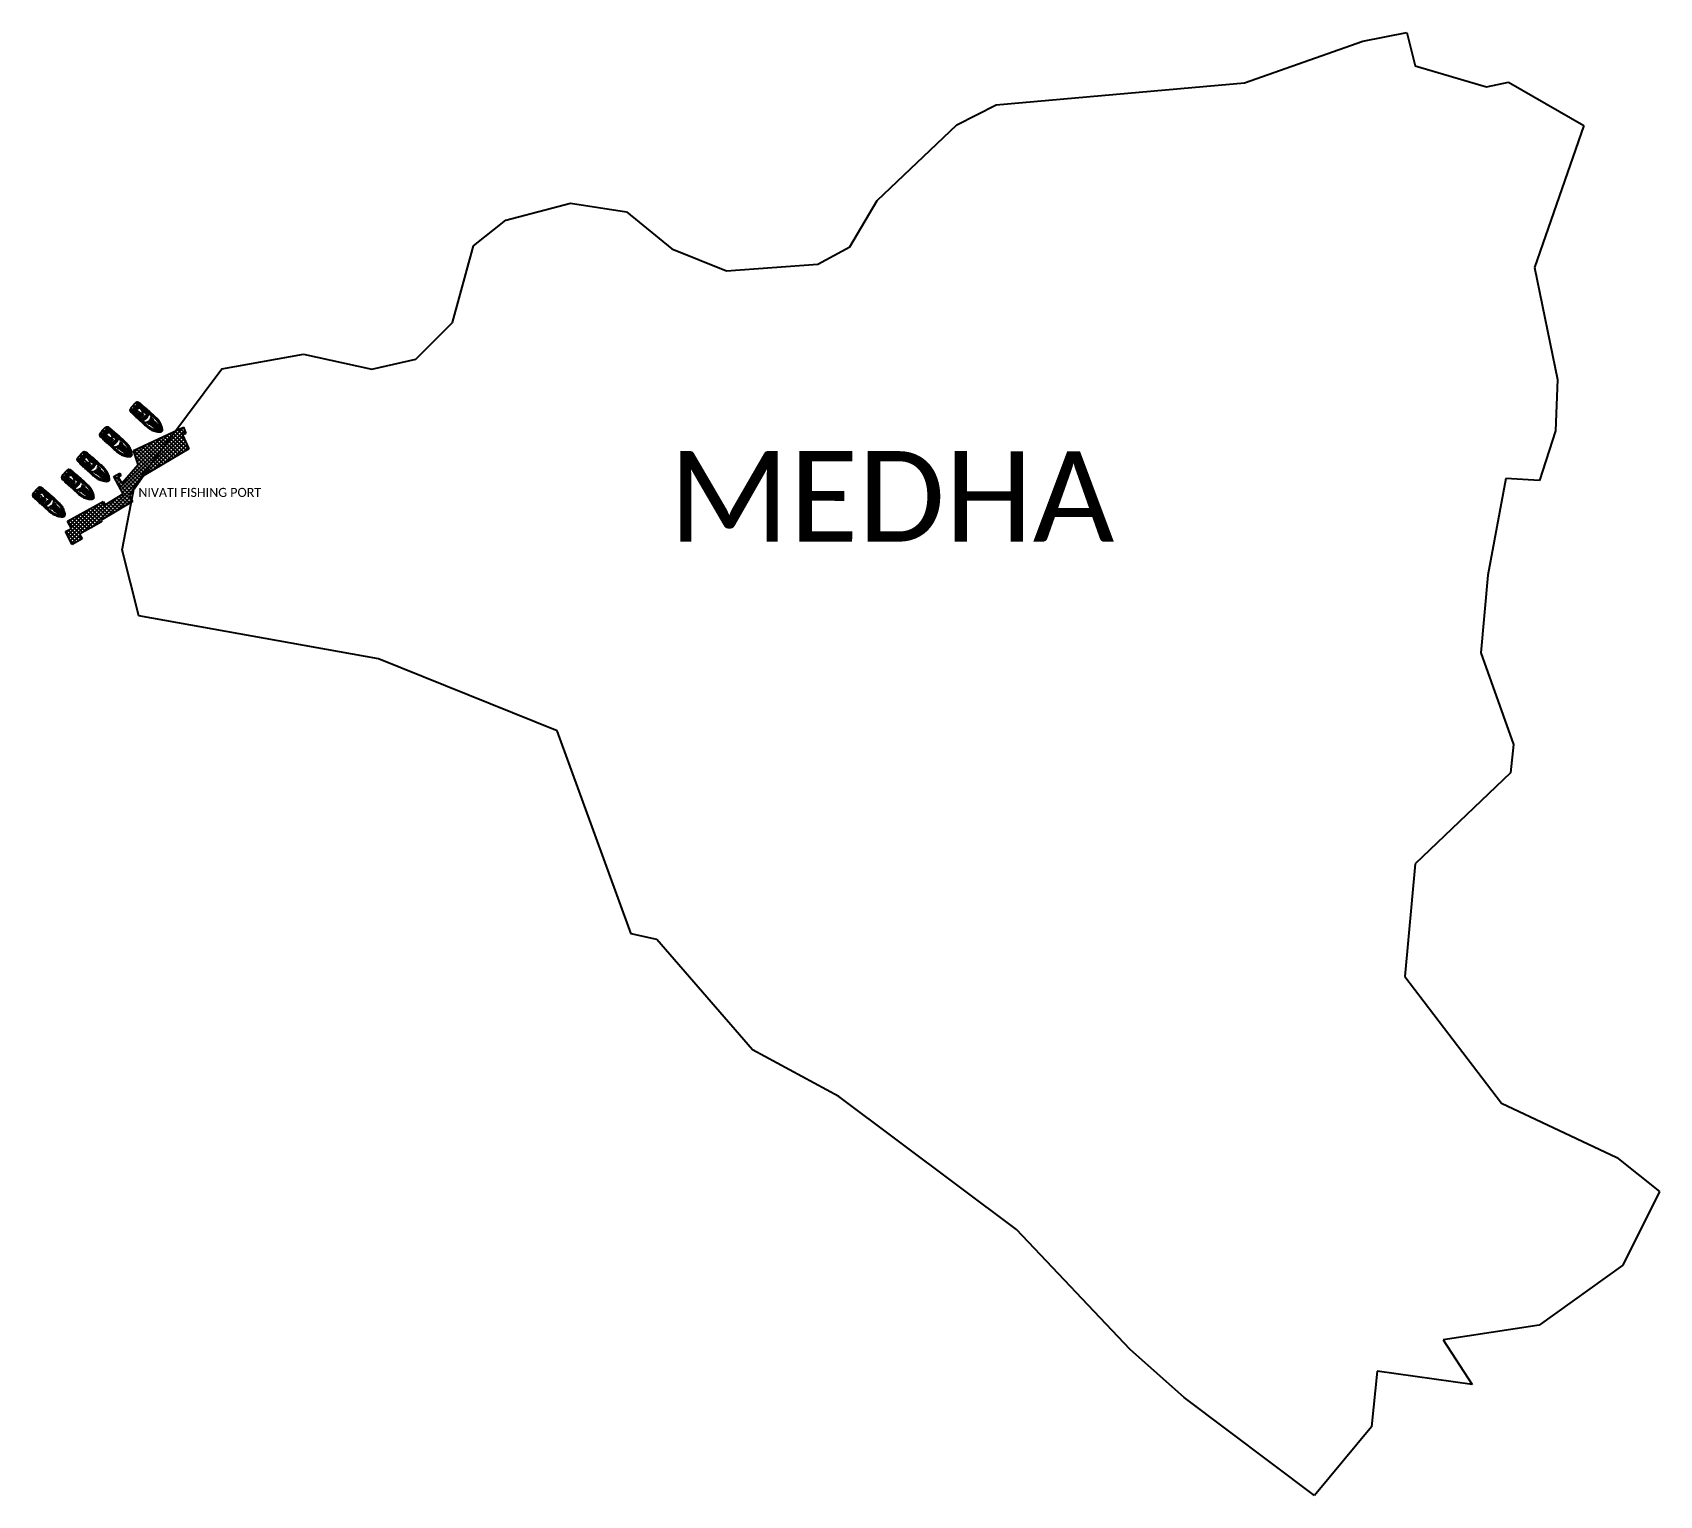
# Model space of a CAD drawing. Header units: metres. Extents: x 343165 to 344976, y 1761609 to 1763237.
import ezdxf

# ---------------------------------------------------------------- set-up
doc = ezdxf.new("R2010")
doc.units = ezdxf.units.M
for name, color, linetype in [('PORT', 5, 'Continuous'), ('PORT TEXT', 7, 'Continuous'), ('village', 3, 'Continuous'), ('VILLAGE NAME', 250, 'Continuous')]:
    doc.layers.add(name, color=color, linetype=linetype)
doc.styles.get("Standard").update_dxf_attribs({"font": 'calibri.ttf'})

msp = doc.modelspace()

# ---------------------------------------------------------------- texts
at = {"layer": 'PORT TEXT'}
msp.add_text('NIVATI FISHING PORT', height=10, dxfattribs=at).set_placement((343283, 1762720.2))
at = {"layer": 'VILLAGE NAME'}
msp.add_text('MEDHA', height=100.7, rotation=359.9793, dxfattribs=at).set_placement((343873.3, 1762670.5))

# ---------------------------------------------------------------- linework, layer by layer
at = {"color": 3}
msp.add_line((344694.9, 1763237), (344704.3, 1763199.9), dxfattribs=at)
at = {"color": 32, "true_color": 0xcd6928}
for p, q in [((343281.7, 1762823.8), (343281.6, 1762823.8)), ((343275.5, 1762816.9), (343275.5, 1762817)), ((343280.6, 1762815.8), (343278.7, 1762816.3)), ((343280.6, 1762814.7), (343278.7, 1762814)), ((343280.2, 1762817.8), (343280.8, 1762818.4)), ((343281.6, 1762813.5), (343280.3, 1762812)), ((343280.5, 1762817.6), (343281, 1762818.2)), ((343281.5, 1762819.2), (343280.8, 1762818.4)), ((343281.8, 1762819), (343281, 1762818.2)), ((343282.9, 1762812.9), (343282.5, 1762810.7)), ((343286.5, 1762812.4), (343283.4, 1762809)), ((343283.5, 1762820.8), (343283.7, 1762819.1)), ((343284, 1762813), (343284.6, 1762811.1)), ((343286.4, 1762820.1), (343285.2, 1762818.9)), ((343285.6, 1762810.5), (343286.8, 1762809.4)), ((343287.8, 1762807.3), (343286.6, 1762806.1)), ((343288.2, 1762807.1), (343286.6, 1762806.1)), ((343288.4, 1762807.8), (343287.9, 1762807.5)), ((343288.4, 1762807.7), (343287.9, 1762807.4)), ((343288.7, 1762808.3), (343288, 1762807.6)), ((343288.5, 1762807.9), (343288.7, 1762808.4)), ((343288.6, 1762807.9), (343288.8, 1762808.4)), ((343289.8, 1762809.6), (343288.9, 1762808.6)), ((343289.8, 1762809.6), (343289.2, 1762808.3)), ((343290.6, 1762815.8), (343289.8, 1762814.1)), ((343290.3, 1762809.2), (343289.8, 1762809.6)), ((343291.9, 1762815), (343290.8, 1762813.5)), ((343292.3, 1762811.6), (343294.1, 1762813.6)), ((343292.5, 1762811.3), (343294.3, 1762813.4)), ((343298.8, 1762802.3), (343300, 1762803.7)), ((343241.7, 1762789.5), (343241.6, 1762789.5)), ((343246.7, 1762788.3), (343244.8, 1762788.8)), ((343246.7, 1762787.2), (343244.8, 1762786.6)), ((343246.3, 1762790.4), (343246.9, 1762791)), ((343247.7, 1762786), (343246.4, 1762784.5)), ((343246.6, 1762790.1), (343247.1, 1762790.8)), ((343247.6, 1762791.8), (343246.9, 1762791)), ((343247.9, 1762791.6), (343247.1, 1762790.8)), ((343247.8, 1762796.3), (343247.8, 1762796.4)), ((343249.6, 1762793.4), (343249.8, 1762791.7)), ((343250.1, 1762785.6), (343250.7, 1762783.6)), ((343252.5, 1762792.7), (343251.3, 1762791.4)), ((343256.7, 1762788.4), (343255.9, 1762786.7)), ((343258, 1762787.5), (343256.9, 1762786.1)), ((343258.4, 1762784.1), (343260.2, 1762786.2)), ((343258.6, 1762783.9), (343260.5, 1762786)), ((343298.8, 1762802.3), (343297.6, 1762801)), ((343300.1, 1762801.1), (343298.9, 1762799.8)), ((343300.1, 1762801.1), (343301.3, 1762802.5)), ((343301.4, 1762800), (343300.2, 1762798.7)), ((343301.4, 1762800), (343302.6, 1762801.3)), ((343222.7, 1762768.8), (343222.7, 1762768.8)), ((343249, 1762785.4), (343248.6, 1762783.3)), ((343252.6, 1762785), (343249.5, 1762781.5)), ((343251.7, 1762783.1), (343253, 1762782)), ((343253.9, 1762779.9), (343252.7, 1762778.6)), ((343254.3, 1762779.6), (343252.7, 1762778.6)), ((343254.5, 1762780.3), (343254, 1762780.1)), ((343254.5, 1762780.2), (343254, 1762780)), ((343254.8, 1762780.9), (343254.1, 1762780.1)), ((343254.6, 1762780.5), (343254.8, 1762781)), ((343254.7, 1762780.4), (343254.9, 1762781)), ((343255.9, 1762782.2), (343255, 1762781.1)), ((343255.9, 1762782.2), (343255.3, 1762780.8)), ((343256.5, 1762781.7), (343255.9, 1762782.2)), ((343264.9, 1762774.9), (343263.7, 1762773.5)), ((343264.9, 1762774.9), (343266.1, 1762776.2)), ((343266.2, 1762773.7), (343265, 1762772.3)), ((343266.2, 1762773.7), (343267.4, 1762775)), ((343267.5, 1762772.5), (343266.4, 1762771.2)), ((343267.5, 1762772.5), (343268.7, 1762773.8)), ((343216.6, 1762761.9), (343216.5, 1762761.9)), ((343221.6, 1762760.8), (343219.7, 1762761.3)), ((343221.6, 1762759.7), (343219.7, 1762759)), ((343221.3, 1762762.8), (343221.8, 1762763.4)), ((343222.6, 1762758.4), (343221.3, 1762757)), ((343221.5, 1762762.6), (343222.1, 1762763.2)), ((343222.5, 1762764.2), (343221.8, 1762763.4)), ((343222.8, 1762764), (343222.1, 1762763.2)), ((343223.9, 1762757.8), (343223.5, 1762755.7)), ((343227.5, 1762757.4), (343224.4, 1762754)), ((343224.5, 1762765.8), (343224.8, 1762764.1)), ((343225, 1762758), (343225.6, 1762756.1)), ((343227.5, 1762765.1), (343226.2, 1762763.8)), ((343226.7, 1762755.5), (343227.9, 1762754.4)), ((343228.8, 1762752.3), (343227.7, 1762751)), ((343229.2, 1762752.1), (343227.7, 1762751)), ((343229.4, 1762752.8), (343228.9, 1762752.5)), ((343229.5, 1762752.7), (343228.9, 1762752.4)), ((343229.7, 1762753.3), (343229, 1762752.6)), ((343229.5, 1762752.9), (343229.7, 1762753.4)), ((343229.6, 1762752.9), (343229.9, 1762753.4)), ((343230.9, 1762754.6), (343229.9, 1762753.6)), ((343230.9, 1762754.6), (343230.2, 1762753.3)), ((343231.6, 1762760.8), (343230.8, 1762759.1)), ((343231.4, 1762754.2), (343230.9, 1762754.6)), ((343232.9, 1762760), (343231.8, 1762758.5)), ((343233.3, 1762756.5), (343235.1, 1762758.6)), ((343233.5, 1762756.3), (343235.4, 1762758.4)), ((343199.4, 1762742.1), (343199.3, 1762742.1)), ((343204.4, 1762740.9), (343202.5, 1762741.4)), ((343204.4, 1762739.8), (343202.5, 1762739.1)), ((343204.1, 1762742.9), (343204.6, 1762743.5)), ((343205.4, 1762738.6), (343204.1, 1762737.1)), ((343204.3, 1762742.7), (343204.9, 1762743.3)), ((343205.3, 1762744.3), (343204.6, 1762743.5)), ((343205.6, 1762744.1), (343204.9, 1762743.3)), ((343205.5, 1762748.9), (343205.5, 1762748.9)), ((343206.7, 1762738), (343206.3, 1762735.8)), ((343210.3, 1762737.5), (343207.2, 1762734.1)), ((343207.3, 1762745.9), (343207.6, 1762744.2)), ((343207.8, 1762738.1), (343208.4, 1762736.2)), ((343210.3, 1762745.2), (343209, 1762744)), ((343209.5, 1762735.6), (343210.7, 1762734.6)), ((343211.6, 1762732.4), (343210.5, 1762731.2)), ((343212, 1762732.2), (343210.5, 1762731.2)), ((343212.2, 1762732.9), (343211.7, 1762732.6)), ((343212.3, 1762732.8), (343211.7, 1762732.5)), ((343212.5, 1762733.4), (343211.8, 1762732.7)), ((343212.3, 1762733), (343212.5, 1762733.5)), ((343212.4, 1762733), (343212.7, 1762733.6)), ((343213.7, 1762734.7), (343212.7, 1762733.7)), ((343213.7, 1762734.7), (343213, 1762733.4)), ((343214.4, 1762740.9), (343213.6, 1762739.2)), ((343214.2, 1762734.3), (343213.7, 1762734.7)), ((343215.7, 1762740.1), (343214.6, 1762738.6)), ((343216.1, 1762736.7), (343217.9, 1762738.7)), ((343216.3, 1762736.4), (343218.2, 1762738.5)), ((343239.8, 1762747.3), (343238.6, 1762745.9)), ((343239.8, 1762747.3), (343241, 1762748.6)), ((343241.1, 1762746.1), (343239.9, 1762744.8)), ((343241.1, 1762746.1), (343242.3, 1762747.5)), ((343242.4, 1762745), (343241.3, 1762743.7)), ((343242.4, 1762745), (343243.6, 1762746.2)), ((343167.1, 1762722.5), (343167.1, 1762722.5)), ((343172.2, 1762721.3), (343170.3, 1762721.8)), ((343172.2, 1762720.2), (343170.3, 1762719.5)), ((343171.8, 1762723.3), (343172.4, 1762723.9)), ((343173.2, 1762719), (343171.9, 1762717.5)), ((343172.1, 1762723.1), (343172.6, 1762723.7)), ((343173.1, 1762724.7), (343172.4, 1762723.9)), ((343173.4, 1762724.5), (343172.6, 1762723.7)), ((343173.3, 1762729.3), (343173.2, 1762729.3)), ((343174.5, 1762718.4), (343174, 1762716.2)), ((343178.1, 1762717.9), (343175, 1762714.5)), ((343175.1, 1762726.3), (343175.3, 1762724.6)), ((343175.6, 1762718.5), (343176.2, 1762716.6)), ((343178, 1762725.6), (343176.8, 1762724.4)), ((343177.2, 1762716), (343178.4, 1762714.9)), ((343180, 1762713.3), (343179.5, 1762713)), ((343180, 1762713.2), (343179.5, 1762712.9)), ((343180.3, 1762713.8), (343179.6, 1762713.1)), ((343180.1, 1762713.4), (343180.3, 1762713.9)), ((343180.2, 1762713.4), (343180.4, 1762714)), ((343181.4, 1762715.1), (343180.5, 1762714.1)), ((343181.4, 1762715.1), (343180.8, 1762713.8)), ((343182.2, 1762721.3), (343181.4, 1762719.6)), ((343181.9, 1762714.7), (343181.4, 1762715.1)), ((343183.5, 1762720.5), (343182.4, 1762719)), ((343183.8, 1762717.1), (343185.7, 1762719.1)), ((343184.1, 1762716.8), (343185.9, 1762718.9)), ((343222.6, 1762727.4), (343221.4, 1762726.1)), ((343222.6, 1762727.4), (343223.8, 1762728.8)), ((343223.9, 1762726.3), (343222.7, 1762724.9)), ((343223.9, 1762726.3), (343225.1, 1762727.6)), ((343225.2, 1762725.1), (343224.1, 1762723.8)), ((343225.2, 1762725.1), (343226.4, 1762726.4)), ((343179.4, 1762712.8), (343178.2, 1762711.6)), ((343179.8, 1762712.6), (343178.2, 1762711.6)), ((343190.4, 1762707.8), (343189.2, 1762706.5)), ((343190.4, 1762707.8), (343191.6, 1762709.2)), ((343191.7, 1762706.6), (343190.5, 1762705.3)), ((343191.7, 1762706.6), (343192.9, 1762708)), ((343193, 1762705.5), (343191.8, 1762704.2)), ((343193, 1762705.5), (343194.1, 1762706.8))]:
    msp.add_line(p, q, dxfattribs=at)
for points in [[(343277.1, 1762821.8, 0.01736), (343274.4, 1762818.7, 0.12634), (343273.6, 1762816.9, 0.172899), (343274.8, 1762814.5, 0.013884), (343276.3, 1762813, 0.008973), (343278.6, 1762810.8, 0.01509), (343281.2, 1762808.4, -0.002245), (343285.3, 1762804.6, 0.003342), (343289.8, 1762800.5, 0.016984), (343293, 1762797.9, 0.024546), (343295.5, 1762796.1, 0.067942), (343299, 1762794.2, 0.033948), (343301.6, 1762793.3, 0.022001), (343304.1, 1762792.7, 0.042872), (343306.6, 1762792.5, 0.059514), (343308, 1762792.7, 0.046364), (343308.7, 1762792.9, 0.104882), (343309, 1762793.1, 0.104882)], [(343277.1, 1762821.8, -0.01736), (343279.8, 1762824.7, -0.12634), (343281.5, 1762825.8, -0.172899), (343284, 1762824.8, -0.013884), (343285.7, 1762823.4, -0.008973), (343288.1, 1762821.5, -0.01509), (343290.8, 1762819.1, 0.002245), (343295, 1762815.5, -0.003342), (343299.5, 1762811.4, -0.016984), (343302.5, 1762808.6, -0.024546), (343304.6, 1762806.3, -0.067942), (343306.9, 1762803, -0.033948), (343308, 1762800.5, -0.022001), (343308.9, 1762798.1, -0.042872), (343309.4, 1762795.7, -0.059514), (343309.4, 1762794.2, -0.046364), (343309.2, 1762793.5, -0.104882), (343309, 1762793.1, -0.104882)], [(343281.2, 1762824.5, -0.164393), (343281.7, 1762825.1, -0.188684), (343283, 1762825.2, -0.10758), (343284.9, 1762824.1)], [(343281.6, 1762821.6, -0.043195), (343282.6, 1762822.3, -0.183415), (343284.5, 1762822.6, -0.094511), (343285.5, 1762822.1)], [(343281.7, 1762821.6, -0.043334), (343282.6, 1762822.2, -0.18333), (343284.5, 1762822.6, -0.123985), (343285.7, 1762821.9, 0.015377), (343286.5, 1762821.3)], [(343288, 1762821, -0.002942), (343286.1, 1762822.6, 0.002013), (343284.9, 1762823.6, 0.130442), (343283.9, 1762824.1, 0.261246), (343282.2, 1762823.9, 0.209197)], [(343287.9, 1762820.9, -0.002941), (343286.1, 1762822.5, 0.002014), (343284.9, 1762823.6, 0.130992), (343283.9, 1762824.1, 0.261832), (343282.2, 1762823.9, 0.261832)], [(343301.9, 1762807.7), (343300.8, 1762808.8), (343299.6, 1762809.9), (343297.5, 1762811.7), (343294.7, 1762814.3), (343290.2, 1762818.2, -0.002601), (343287.7, 1762820.4, 0.004411), (343285.5, 1762822.2, 0.013009), (343284, 1762823.4, 0.113396), (343283, 1762823.8, 0.146005), (343282.4, 1762823.7, 1.595219)], [(343301.8, 1762807.7), (343300.8, 1762808.7), (343299.6, 1762809.9), (343297.5, 1762811.7), (343294.7, 1762814.2), (343290.1, 1762818.2, -0.002601), (343287.6, 1762820.4, 0.004411), (343285.5, 1762822.2, 0.013003), (343284, 1762823.4, 0.113337), (343283, 1762823.8, 0.144821), (343282.4, 1762823.7, 0.138987)], [(343301.8, 1762807.7), (343300.8, 1762808.7), (343299.5, 1762809.9), (343297.5, 1762811.7), (343294.7, 1762814.2), (343290.1, 1762818.2, -0.002601), (343287.6, 1762820.3, 0.00441), (343285.5, 1762822.1, 0.012997), (343284, 1762823.3, 0.113276), (343283, 1762823.7, 0.142458), (343282.4, 1762823.6, 0.142458)], [(343301.7, 1762807.6), (343300.7, 1762808.6), (343299.5, 1762809.8), (343297.4, 1762811.6), (343294.6, 1762814.1), (343290, 1762818.1, -0.002601), (343287.5, 1762820.2, 0.00441), (343285.4, 1762822.1, 0.002867), (343285.1, 1762822.3, 0.002867)], [(343274.7, 1762817.4, 0.164393), (343274.3, 1762816.7, 0.188684), (343274.3, 1762815.5, 0.10758), (343275.6, 1762813.7)], [(343279, 1762811, 0.002942), (343277.2, 1762812.7, -0.002013), (343276.1, 1762813.7, -0.130442), (343275.4, 1762814.7, -0.261246), (343275.5, 1762816.4, -0.209197)], [(343279.1, 1762811, 0.002941), (343277.3, 1762812.7, -0.002014), (343276.1, 1762813.8, -0.130992), (343275.5, 1762814.7, -0.261832), (343275.5, 1762816.4, -0.261832)], [(343293.7, 1762798.6), (343292.6, 1762799.6), (343291.3, 1762800.7), (343289.3, 1762802.5), (343286.5, 1762805), (343282, 1762809.1, 0.002601), (343279.6, 1762811.4, -0.004411), (343277.5, 1762813.3, -0.013009), (343276.2, 1762814.6, -0.113396), (343275.7, 1762815.6, -0.146005), (343275.7, 1762816.3, -1.595219)], [(343293.7, 1762798.7), (343292.6, 1762799.6), (343291.3, 1762800.7), (343289.3, 1762802.5), (343286.5, 1762805.1), (343282, 1762809.1, 0.002601), (343279.6, 1762811.4, -0.004411), (343277.6, 1762813.3, -0.013003), (343276.2, 1762814.7, -0.113337), (343275.7, 1762815.6, -0.144821), (343275.7, 1762816.2, -0.138987)], [(343293.8, 1762798.7), (343292.6, 1762799.6), (343291.4, 1762800.7), (343289.3, 1762802.6), (343286.5, 1762805.1), (343282.1, 1762809.2, 0.002601), (343279.7, 1762811.4, -0.00441), (343277.6, 1762813.3, -0.012997), (343276.3, 1762814.7, -0.113276), (343275.8, 1762815.6, -0.142458), (343275.8, 1762816.2, -0.142458)], [(343277.7, 1762817.2, 0.043195), (343277.2, 1762816.2, 0.183415), (343277, 1762814.3, 0.094511), (343277.6, 1762813.4)], [(343277.8, 1762817.2, 0.043334), (343277.2, 1762816.2, 0.18333), (343277.1, 1762814.3, 0.123985), (343277.9, 1762813.2, -0.015377), (343278.6, 1762812.5)], [(343293.8, 1762798.8), (343292.7, 1762799.7), (343291.4, 1762800.8), (343289.4, 1762802.7), (343286.6, 1762805.2), (343282.1, 1762809.3, 0.002601), (343279.7, 1762811.5, -0.00441), (343277.7, 1762813.4, -0.002867), (343277.4, 1762813.7, -0.002867)], [(343279.7, 1762818.2), (343279.1, 1762817.5, 0.202722), (343278, 1762814.3, 0.178768), (343278.7, 1762812.9, -0.010028), (343280.9, 1762810.8, 0.005356), (343284.7, 1762807.4, 0.016605), (343287.8, 1762804.7, -0.018921), (343291, 1762801.9, 0.925873), (343291.1, 1762802, 0.041202), (343290.6, 1762802.5, 0.024461), (343288.8, 1762804.2, -0.012888), (343285.3, 1762807.3, 0.019359), (343283.2, 1762809.1, -0.002375), (343280.8, 1762811.2, 0.006386), (343279.3, 1762812.5, 0.013656), (343278.7, 1762813.1, 0.862706), (343278.6, 1762813, -0.648089)], [(343278.6, 1762813, 0.016488), (343278.7, 1762812.9, -0.010023), (343281, 1762810.8, 0.005356), (343284.7, 1762807.4, 0.016607), (343287.8, 1762804.7, -0.018921), (343291, 1762801.9, -0.01143), (343291, 1762801.9, 0.913283), (343291.1, 1762801.9, 0.041174), (343290.6, 1762802.5, 0.024478), (343288.7, 1762804.1, -0.012889), (343285.3, 1762807.3, 0.019362), (343283.2, 1762809.1, -0.002377), (343280.8, 1762811.1, 0.006391), (343279.3, 1762812.5, 0.013664), (343278.7, 1762813, -0.000701), (343278.7, 1762813, 0.819976), (343278.6, 1762813, 0.819976)], [(343279, 1762811, -0.006425), (343281.5, 1762808.7, -0.002217), (343285.6, 1762805, 0.003368), (343290.2, 1762800.9, 0.024633), (343293.1, 1762798.3, 0.015037), (343295.3, 1762796.9, 0.025439), (343296.5, 1762796.1, 0.013843), (343299.1, 1762794.7, 0.040266), (343301.7, 1762793.7, 0.016729), (343304.3, 1762793.2, 0.029739), (343307, 1762793.1, -0.01525), (343308.2, 1762793.2, 0.132389), (343308.4, 1762793.3, 0.028442), (343308.5, 1762793.4, 0.028442)], [(343279.1, 1762811, -0.006424), (343281.6, 1762808.8, -0.002217), (343285.6, 1762805.1, 0.003368), (343290.2, 1762800.9, 0.024633), (343293.2, 1762798.4, 0.015038), (343295.3, 1762796.9, 0.025461), (343296.5, 1762796.1, 0.013839), (343299.1, 1762794.7, 0.040238), (343301.8, 1762793.8, 0.016715), (343304.3, 1762793.3, 0.029693), (343307, 1762793.2, -0.015234), (343308.2, 1762793.3, 0.134036), (343308.4, 1762793.4, 0.024879), (343308.5, 1762793.4, 0.024879)], [(343279.7, 1762818.2), (343280, 1762818), (343280.9, 1762817.2, -0.448043), (343281, 1762816.4, 0.025561), (343280.6, 1762815.9, 0.15676), (343280.5, 1762815.2, 0.144288), (343280.6, 1762814.7, 0.079427), (343281.2, 1762813.9, 0.054179), (343282.1, 1762813.1, 0.127294), (343282.9, 1762812.9, -0.025195), (343283.5, 1762812.9, 0.112656), (343284, 1762813, 0.061652), (343284.4, 1762813.4, -0.222278), (343284.9, 1762813.6, -0.049109), (343285.4, 1762813.6, -0.09997), (343285.9, 1762813.5, -0.045992), (343286.5, 1762813.1), (343286.8, 1762812.8)], [(343280.9, 1762819.6), (343281.5, 1762820.2, -0.202722), (343284.5, 1762821.7, -0.178768), (343286.1, 1762821.1, 0.010028), (343288.4, 1762819.1, -0.005356), (343292.2, 1762815.8, -0.016605), (343295.2, 1762813, 0.018921), (343298.4, 1762810.1, -0.925873), (343298.3, 1762810, -0.041202), (343297.7, 1762810.4, -0.024461), (343295.8, 1762812, 0.012888), (343292.3, 1762815.2, -0.019359), (343290.3, 1762817, 0.002375), (343288, 1762819.2, -0.006386), (343286.5, 1762820.5, -0.013656), (343285.9, 1762821.1, -0.862706), (343285.9, 1762821.2, 0.648089)], [(343286.8, 1762812.8, -0.291269), (343287.1, 1762812.4, -0.299867), (343287, 1762812.2, 0.273478), (343285.7, 1762810.8, -0.28657), (343285.4, 1762810.4, 0.198759), (343284, 1762809, -0.45148), (343283.7, 1762808.7, -1.463971)], [(343287.1, 1762812.4, -0.164009), (343288.3, 1762811.6, -0.407559), (343288.1, 1762811.1, 0.20466), (343286.9, 1762809.7, -0.28657), (343286.6, 1762809.3, 0.198759), (343285.2, 1762808, -0.45148), (343284.9, 1762807.7, -1.463971)], [(343285.9, 1762821.2, -0.016488), (343286, 1762821.1, 0.010023), (343288.4, 1762819.1, -0.005356), (343292.2, 1762815.7, -0.016607), (343295.2, 1762813, 0.018921), (343298.3, 1762810.1, 0.01143), (343298.3, 1762810.1, -0.913283), (343298.3, 1762810, -0.041174), (343297.7, 1762810.5, -0.024478), (343295.9, 1762812.1, 0.012889), (343292.4, 1762815.2, -0.019362), (343290.3, 1762817.1, 0.002377), (343288, 1762819.2, -0.006391), (343286.5, 1762820.6, -0.013664), (343285.9, 1762821.1, 0.000701), (343285.9, 1762821.1, -0.819976), (343285.9, 1762821.2, -0.819976)], [(343286.8, 1762812.8), (343288.1, 1762814.3, 0.158322), (343287, 1762816.2, -0.417676), (343286.9, 1762817), (343288.5, 1762818.8)], [(343290, 1762817.3), (343288.6, 1762815.8, -0.406088), (343287.3, 1762815.9)], [(343292.3, 1762808.1, -0.033687), (343289.9, 1762806.2, -0.051879), (343287.7, 1762805.1, -1.92312)], [(343287.9, 1762820.9, 0.006424), (343290.5, 1762818.7, 0.002217), (343294.6, 1762815.1, -0.003368), (343299.2, 1762811, -0.024633), (343302.1, 1762808.3, -0.015038), (343303.8, 1762806.4, -0.025461), (343304.7, 1762805.3, -0.013839), (343306.4, 1762802.8, -0.040238), (343307.6, 1762800.3, -0.016715), (343308.4, 1762797.8, -0.029693), (343308.8, 1762795.2, 0.015234), (343308.8, 1762793.9, -0.134036), (343308.7, 1762793.7, -0.024879), (343308.7, 1762793.7, -0.024879)], [(343288, 1762821, 0.006425), (343290.5, 1762818.8, 0.002217), (343294.6, 1762815.1, -0.003368), (343299.3, 1762811, -0.024633), (343302.1, 1762808.4, -0.015037), (343303.8, 1762806.4, -0.025439), (343304.7, 1762805.3, -0.013843), (343306.4, 1762802.8, -0.040266), (343307.6, 1762800.3, -0.016729), (343308.4, 1762797.8, -0.029739), (343308.8, 1762795.2, 0.01525), (343308.8, 1762793.9, -0.132389), (343308.8, 1762793.7, -0.028442), (343308.8, 1762793.6, -0.028442)], [(343292.4, 1762808.4), (343291.4, 1762809.3, 0.462925), (343290.3, 1762809.2), (343289.6, 1762808.3)], [(343290.9, 1762809.7), (343290.7, 1762809.9, 0.516839), (343289.8, 1762809.6, 0.282905)], [(343291.4, 1762809.3), (343290.9, 1762809.7, 0.545737), (343290, 1762809.5, 0.282905)], [(343295.6, 1762805.2, -0.096403), (343293, 1762803.5, -0.040538), (343290.6, 1762802.6, -1.92312)], [(343292.3, 1762808.1, 0.033687), (343294, 1762810.7, 0.051879), (343294.7, 1762813.1, 1.92312)], [(343295.6, 1762805.2, 0.096403), (343297, 1762807.9, 0.040538), (343297.6, 1762810.5, 1.92312)], [(343297.3, 1762806.8), (343298.9, 1762805.3, 0.483063), (343299.1, 1762807.1, 0.50024), (343297.3, 1762806.8, 0.418424)], [(343301.7, 1762807.6, -0.031581), (343303.2, 1762805.9, -0.00492), (343304.2, 1762804.7, -0.028426), (343305.6, 1762802.6, -0.042959), (343306.7, 1762800.2, -0.035411), (343307.5, 1762797.7, -0.028829), (343307.9, 1762795.7, -0.092336), (343307.9, 1762794.4, -0.080328)], [(343301.8, 1762807.7, -0.031592), (343303.4, 1762806, -0.004926), (343304.3, 1762804.8, -0.028436), (343305.7, 1762802.6, -0.042895), (343306.8, 1762800.2, -0.035363), (343307.7, 1762797.7, -0.024111), (343308.2, 1762795.3, -0.077658), (343308.3, 1762794, -0.077658)], [(343301.8, 1762807.7, -0.031588), (343303.3, 1762806, -0.004924), (343304.2, 1762804.8, -0.028433), (343305.7, 1762802.6, -0.042917), (343306.8, 1762800.2, -0.035379), (343307.6, 1762797.7, -0.02413), (343308.1, 1762795.3, -0.075408), (343308.2, 1762794.1, -0.075408)], [(343301.9, 1762807.7, -0.031596), (343303.4, 1762806.1, -0.004928), (343304.3, 1762804.9, -0.02844), (343305.8, 1762802.6, -0.042875), (343306.9, 1762800.2, -0.035347), (343307.7, 1762797.7, -0.024093), (343308.2, 1762795.3, -0.079837), (343308.3, 1762794)], [(343243.2, 1762794.3, 0.01736), (343240.5, 1762791.2, 0.12634), (343239.7, 1762789.4, 0.172899), (343240.9, 1762787.1, 0.013884), (343242.5, 1762785.6, 0.008973), (343244.7, 1762783.4, 0.01509), (343247.3, 1762780.9, -0.002245), (343251.4, 1762777.2, 0.003342), (343255.9, 1762773.1, 0.016984), (343259.1, 1762770.4, 0.024546), (343261.6, 1762768.7, 0.067942), (343265.1, 1762766.7, 0.033948), (343267.7, 1762765.9, 0.022001), (343270.2, 1762765.2, 0.042872), (343272.7, 1762765, 0.059514), (343274.1, 1762765.2, 0.046364), (343274.8, 1762765.4, 0.104882), (343275.2, 1762765.7, 0.104882)], [(343240.8, 1762789.9, 0.164393), (343240.4, 1762789.3, 0.188684), (343240.4, 1762788.1, 0.10758), (343241.7, 1762786.2)], [(343245.2, 1762783.6, 0.002942), (343243.3, 1762785.2, -0.002013), (343242.2, 1762786.3, -0.130442), (343241.6, 1762787.2, -0.261246), (343241.6, 1762789, -0.209197)], [(343245.2, 1762783.6, 0.002941), (343243.4, 1762785.3, -0.002014), (343242.2, 1762786.3, -0.130992), (343241.6, 1762787.3, -0.261832), (343241.6, 1762788.9, -0.261832)], [(343259.8, 1762771.2), (343258.7, 1762772.1), (343257.4, 1762773.2), (343255.4, 1762775.1), (343252.6, 1762777.6), (343248.1, 1762781.7, 0.002601), (343245.7, 1762783.9, -0.004411), (343243.7, 1762785.8, -0.013009), (343242.3, 1762787.2, -0.113396), (343241.8, 1762788.2, -0.146005), (343241.8, 1762788.8, -1.595219)], [(343259.9, 1762771.2), (343258.7, 1762772.1), (343257.4, 1762773.2), (343255.4, 1762775.1), (343252.6, 1762777.6), (343248.1, 1762781.7, 0.002601), (343245.7, 1762783.9, -0.004411), (343243.7, 1762785.9, -0.013003), (343242.3, 1762787.2, -0.113337), (343241.8, 1762788.2, -0.144821), (343241.8, 1762788.8, -0.138987)], [(343259.9, 1762771.3), (343258.8, 1762772.2), (343257.5, 1762773.3), (343255.4, 1762775.1), (343252.6, 1762777.6), (343248.2, 1762781.7, 0.002601), (343245.8, 1762784, -0.00441), (343243.7, 1762785.9, -0.012997), (343242.4, 1762787.3, -0.113276), (343241.9, 1762788.2, -0.142458), (343241.9, 1762788.8, -0.142458)], [(343243.8, 1762789.8, 0.043195), (343243.3, 1762788.7, 0.183415), (343243.1, 1762786.8, 0.094511), (343243.7, 1762785.9)], [(343243.9, 1762789.7, 0.043334), (343243.3, 1762788.7, 0.18333), (343243.2, 1762786.8, 0.123985), (343244, 1762785.7, -0.015377), (343244.7, 1762785)], [(343243.2, 1762794.3, -0.01736), (343245.9, 1762797.3, -0.12634), (343247.6, 1762798.3, -0.172899), (343250.1, 1762797.4, -0.013884), (343251.8, 1762796, -0.008973), (343254.2, 1762794, -0.01509), (343256.9, 1762791.7, 0.002245), (343261.1, 1762788, -0.003342), (343265.7, 1762783.9, -0.016984), (343268.6, 1762781.1, -0.024546), (343270.7, 1762778.8, -0.067942), (343273, 1762775.6, -0.033948), (343274.2, 1762773.1, -0.022001), (343275, 1762770.7, -0.042872), (343275.5, 1762768.2, -0.059514), (343275.5, 1762766.8, -0.046364), (343275.4, 1762766.1, -0.104882), (343275.2, 1762765.7, -0.104882)], [(343260, 1762771.3), (343258.8, 1762772.3), (343257.5, 1762773.4), (343255.5, 1762775.2), (343252.7, 1762777.7), (343248.2, 1762781.8, 0.002601), (343245.8, 1762784.1, -0.00441), (343243.8, 1762786, -0.002867), (343243.5, 1762786.3, -0.002867)], [(343245.8, 1762790.8), (343245.2, 1762790, 0.202722), (343244.1, 1762786.9, 0.178768), (343244.8, 1762785.4, -0.010028), (343247, 1762783.3, 0.005356), (343250.8, 1762779.9, 0.016605), (343253.9, 1762777.2, -0.018921), (343257.1, 1762774.4, 0.925873), (343257.2, 1762774.5, 0.041202), (343256.7, 1762775.1, 0.024461), (343254.9, 1762776.7, -0.012888), (343251.4, 1762779.9, 0.019359), (343249.3, 1762781.7, -0.002375), (343246.9, 1762783.7, 0.006386), (343245.4, 1762785.1, 0.013656), (343244.8, 1762785.6, 0.862706), (343244.7, 1762785.5, -0.648089)], [(343244.7, 1762785.6, 0.016488), (343244.8, 1762785.4, -0.010023), (343247.1, 1762783.4, 0.005356), (343250.8, 1762779.9, 0.016607), (343253.9, 1762777.3, -0.018921), (343257.1, 1762774.5, -0.01143), (343257.1, 1762774.5, 0.913283), (343257.2, 1762774.5, 0.041174), (343256.7, 1762775, 0.024478), (343254.9, 1762776.7, -0.012889), (343251.4, 1762779.8, 0.019362), (343249.3, 1762781.6, -0.002377), (343246.9, 1762783.7, 0.006391), (343245.4, 1762785.1, 0.013664), (343244.8, 1762785.6, -0.000701), (343244.8, 1762785.6, 0.819976), (343244.7, 1762785.6, 0.819976)], [(343245.8, 1762790.8), (343246.1, 1762790.5), (343247, 1762789.7, -0.448043), (343247.1, 1762788.9, 0.025561), (343246.7, 1762788.4, 0.15676), (343246.6, 1762787.7, 0.144288), (343246.7, 1762787.2, 0.079427), (343247.3, 1762786.4, 0.054179), (343248.2, 1762785.7, 0.127294), (343249, 1762785.4, -0.025195), (343249.6, 1762785.4, 0.112656), (343250.1, 1762785.6, 0.061652), (343250.6, 1762786, -0.222278), (343251, 1762786.2, -0.049109), (343251.5, 1762786.1, -0.09997), (343252, 1762786, -0.045992), (343252.6, 1762785.6), (343252.9, 1762785.4)], [(343247, 1762792.1), (343247.6, 1762792.8, -0.202722), (343250.7, 1762794.2, -0.178768), (343252.2, 1762793.7, 0.010028), (343254.5, 1762791.7, -0.005356), (343258.3, 1762788.3, -0.016605), (343261.3, 1762785.5, 0.018921), (343264.5, 1762782.7, -0.925873), (343264.4, 1762782.5, -0.041202), (343263.8, 1762783, -0.024461), (343262, 1762784.6, 0.012888), (343258.4, 1762787.7, -0.019359), (343256.4, 1762789.6, 0.002375), (343254.1, 1762791.8, -0.006386), (343252.6, 1762793.1, -0.013656), (343252, 1762793.6, -0.862706), (343252.1, 1762793.8, 0.648089)], [(343247.3, 1762797.1, -0.164393), (343247.9, 1762797.6, -0.188684), (343249.1, 1762797.7, -0.10758), (343251, 1762796.6)], [(343247.8, 1762794.1, -0.043334), (343248.8, 1762794.8, -0.18333), (343250.6, 1762795.1, -0.123985), (343251.8, 1762794.4, 0.015377), (343252.6, 1762793.8)], [(343247.8, 1762794.2, -0.043195), (343248.7, 1762794.8, -0.183415), (343250.6, 1762795.2, -0.094511), (343251.6, 1762794.7)], [(343254.1, 1762793.5, -0.002942), (343252.2, 1762795.1, 0.002013), (343251, 1762796.2, 0.130442), (343250, 1762796.7, 0.261246), (343248.3, 1762796.5, 0.209197)], [(343254, 1762793.5, -0.002941), (343252.2, 1762795.1, 0.002014), (343251, 1762796.1, 0.130992), (343250, 1762796.6, 0.261832), (343248.3, 1762796.4, 0.261832)], [(343268, 1762780.3), (343266.9, 1762781.3), (343265.7, 1762782.5), (343263.6, 1762784.3), (343260.8, 1762786.8), (343256.3, 1762790.8, -0.002601), (343253.8, 1762792.9, 0.004411), (343251.7, 1762794.8, 0.013009), (343250.1, 1762795.9, 0.113396), (343249.1, 1762796.4, 0.146005), (343248.5, 1762796.3, 1.595219)], [(343267.9, 1762780.3), (343266.9, 1762781.3), (343265.7, 1762782.4), (343263.6, 1762784.3), (343260.8, 1762786.8), (343256.2, 1762790.8, -0.002601), (343253.7, 1762792.9, 0.004411), (343251.6, 1762794.7, 0.013003), (343250.1, 1762795.9, 0.113337), (343249.1, 1762796.3, 0.144821), (343248.5, 1762796.2, 0.138987)], [(343267.9, 1762780.2), (343266.9, 1762781.3), (343265.6, 1762782.4), (343263.6, 1762784.2), (343260.8, 1762786.7), (343256.2, 1762790.7, -0.002601), (343253.7, 1762792.9, 0.00441), (343251.6, 1762794.7, 0.012997), (343250.1, 1762795.9, 0.113276), (343249.1, 1762796.3, 0.142458), (343248.5, 1762796.2, 0.142458)], [(343267.8, 1762780.2), (343266.8, 1762781.2), (343265.6, 1762782.3), (343263.5, 1762784.1), (343260.7, 1762786.7), (343256.1, 1762790.6, -0.002601), (343253.7, 1762792.8, 0.00441), (343251.5, 1762794.6, 0.002867), (343251.2, 1762794.9, 0.002867)], [(343252, 1762793.7, -0.016488), (343252.2, 1762793.6, 0.010023), (343254.5, 1762791.6, -0.005356), (343258.3, 1762788.3, -0.016607), (343261.3, 1762785.5, 0.018921), (343264.4, 1762782.6, 0.01143), (343264.4, 1762782.6, -0.913283), (343264.4, 1762782.6, -0.041174), (343263.8, 1762783, -0.024478), (343262, 1762784.6, 0.012889), (343258.5, 1762787.7, -0.019362), (343256.5, 1762789.6, 0.002377), (343254.1, 1762791.8, -0.006391), (343252.6, 1762793.1, -0.013664), (343252, 1762793.7, 0.000701), (343252, 1762793.7, -0.819976), (343252, 1762793.7, -0.819976)], [(343252.9, 1762785.4), (343254.2, 1762786.9, 0.158322), (343253.1, 1762788.8, -0.417676), (343253, 1762789.5), (343254.6, 1762791.3)], [(343256.1, 1762789.9), (343254.7, 1762788.3, -0.406088), (343253.4, 1762788.5)], [(343254, 1762793.5, 0.006424), (343256.6, 1762791.3, 0.002217), (343260.7, 1762787.6, -0.003368), (343265.3, 1762783.5, -0.024633), (343268.2, 1762780.9, -0.015038), (343269.9, 1762778.9, -0.025461), (343270.8, 1762777.8, -0.013839), (343272.5, 1762775.4, -0.040238), (343273.7, 1762772.8, -0.016715), (343274.5, 1762770.4, -0.029693), (343274.9, 1762767.7, 0.015234), (343274.9, 1762766.5, -0.134036), (343274.9, 1762766.3, -0.024879), (343274.8, 1762766.2, -0.024879)], [(343254.1, 1762793.5, 0.006425), (343256.6, 1762791.3, 0.002217), (343260.8, 1762787.7, -0.003368), (343265.4, 1762783.6, -0.024633), (343268.2, 1762780.9, -0.015037), (343269.9, 1762779, -0.025439), (343270.8, 1762777.8, -0.013843), (343272.5, 1762775.4, -0.040266), (343273.7, 1762772.9, -0.016729), (343274.5, 1762770.4, -0.029739), (343274.9, 1762767.7, 0.01525), (343274.9, 1762766.5, -0.132389), (343274.9, 1762766.3, -0.028442), (343274.9, 1762766.2, -0.028442)], [(343258.4, 1762780.7, 0.033687), (343260.1, 1762783.3, 0.051879), (343260.9, 1762785.6, 1.92312)], [(343294.2, 1762803.3), (343295.8, 1762801.8, -0.483063), (343294.1, 1762801.5, -0.50024), (343294.2, 1762803.3, -0.418424)], [(343293.7, 1762798.7, 0.031592), (343295.6, 1762797.3, 0.004926), (343296.9, 1762796.6, 0.028436), (343299.2, 1762795.4, 0.042895), (343301.7, 1762794.6, 0.035363), (343304.3, 1762794, 0.024111), (343306.8, 1762793.8, 0.077658), (343308, 1762793.8, 0.077658)], [(343293.7, 1762798.6, 0.031596), (343295.6, 1762797.3, 0.004928), (343296.9, 1762796.5, 0.02844), (343299.2, 1762795.3, 0.042875), (343301.7, 1762794.5, 0.035347), (343304.3, 1762793.9, 0.024093), (343306.8, 1762793.7, 0.079837), (343308.1, 1762793.7)], [(343293.8, 1762798.8, 0.031581), (343295.7, 1762797.5, 0.00492), (343297, 1762796.7, 0.028426), (343299.3, 1762795.5, 0.042959), (343301.8, 1762794.7, 0.035411), (343304.3, 1762794.1, 0.028829), (343306.4, 1762793.9, 0.092336), (343307.6, 1762794.1, 0.080328)], [(343293.8, 1762798.7, 0.031588), (343295.6, 1762797.4, 0.004924), (343296.9, 1762796.6, 0.028433), (343299.3, 1762795.4, 0.042917), (343301.8, 1762794.6, 0.035379), (343304.3, 1762794, 0.02413), (343306.8, 1762793.8, 0.075408), (343308, 1762793.8, 0.075408)], [(343304.8, 1762794.7), (343305, 1762795.1, -0.382221), (343305.4, 1762795.2), (343306.8, 1762794.4, -0.786544), (343306.7, 1762794.1), (343305.1, 1762794.1, -0.616464), (343304.8, 1762794.7, -3.844907)], [(343307, 1762797.2), (343306.7, 1762796.9, 0.382221), (343306.6, 1762796.5), (343307.5, 1762795.3, 0.786544), (343307.8, 1762795.3), (343307.7, 1762797, 0.616464), (343307, 1762797.2, 3.844907)], [(343218.1, 1762766.7, -0.01736), (343220.9, 1762769.7, -0.12634), (343222.5, 1762770.7, -0.172899), (343225, 1762769.8, -0.013884), (343226.7, 1762768.4, -0.008973), (343229.1, 1762766.4, -0.01509), (343231.9, 1762764.1, 0.002245), (343236, 1762760.5, -0.003342), (343240.6, 1762756.4, -0.016984), (343243.6, 1762753.6, -0.024546), (343245.6, 1762751.2, -0.067942), (343247.9, 1762748, -0.033948), (343249.1, 1762745.5, -0.022001), (343250, 1762743.1, -0.042872), (343250.4, 1762740.6, -0.059514), (343250.4, 1762739.2, -0.046364), (343250.3, 1762738.5, -0.104882), (343250.1, 1762738.1, -0.104882)], [(343222.2, 1762769.5, -0.164393), (343222.8, 1762770, -0.188684), (343224, 1762770.1, -0.10758), (343226, 1762769)], [(343222.7, 1762766.5, -0.043334), (343223.7, 1762767.2, -0.18333), (343225.5, 1762767.5, -0.123985), (343226.7, 1762766.9, 0.015377), (343227.5, 1762766.3)], [(343222.7, 1762766.6, -0.043195), (343223.7, 1762767.2, -0.183415), (343225.5, 1762767.6, -0.094511), (343226.5, 1762767.1)], [(343229, 1762766, -0.002942), (343227.1, 1762767.6, 0.002013), (343226, 1762768.6, 0.130442), (343224.9, 1762769.1, 0.261246), (343223.2, 1762768.9, 0.209197)], [(343229, 1762765.9, -0.002941), (343227.1, 1762767.5, 0.002014), (343225.9, 1762768.5, 0.130992), (343224.9, 1762769.1, 0.261832), (343223.3, 1762768.8, 0.261832)], [(343242.9, 1762752.7), (343241.9, 1762753.8), (343240.6, 1762754.9), (343238.6, 1762756.7), (343235.8, 1762759.2), (343231.2, 1762763.2, -0.002601), (343228.7, 1762765.4, 0.004411), (343226.6, 1762767.2, 0.013009), (343225.1, 1762768.4, 0.113396), (343224.1, 1762768.8, 0.146005), (343223.4, 1762768.7, 1.595219)], [(343242.9, 1762752.7), (343241.8, 1762753.7), (343240.6, 1762754.9), (343238.5, 1762756.7), (343235.7, 1762759.2), (343231.2, 1762763.2, -0.002601), (343228.7, 1762765.3, 0.004411), (343226.6, 1762767.2, 0.013003), (343225, 1762768.3, 0.113337), (343224, 1762768.7, 0.144821), (343223.4, 1762768.7, 0.138987)], [(343242.8, 1762752.7), (343241.8, 1762753.7), (343240.6, 1762754.8), (343238.5, 1762756.7), (343235.7, 1762759.2), (343231.1, 1762763.2, -0.002601), (343228.6, 1762765.3, 0.00441), (343226.5, 1762767.1, 0.012997), (343225, 1762768.3, 0.113276), (343224, 1762768.7, 0.142458), (343223.5, 1762768.6, 0.142458)], [(343245.2, 1762783.6, -0.006425), (343247.6, 1762781.3, -0.002217), (343251.7, 1762777.6, 0.003368), (343256.3, 1762773.4, 0.024633), (343259.3, 1762770.9, 0.015037), (343261.4, 1762769.4, 0.025439), (343262.6, 1762768.6, 0.013843), (343265.2, 1762767.2, 0.040266), (343267.9, 1762766.3, 0.016729), (343270.4, 1762765.8, 0.029739), (343273.1, 1762765.7, -0.01525), (343274.3, 1762765.8, 0.132389), (343274.6, 1762765.9, 0.028442), (343274.6, 1762765.9, 0.028442)], [(343245.2, 1762783.6, -0.006424), (343247.7, 1762781.3, -0.002217), (343251.8, 1762777.6, 0.003368), (343256.3, 1762773.5, 0.024633), (343259.3, 1762770.9, 0.015038), (343261.4, 1762769.4, 0.025461), (343262.6, 1762768.7, 0.013839), (343265.2, 1762767.3, 0.040238), (343267.9, 1762766.3, 0.016715), (343270.4, 1762765.8, 0.029693), (343273.1, 1762765.7, -0.015234), (343274.3, 1762765.8, 0.134036), (343274.5, 1762765.9, 0.024879), (343274.6, 1762765.9, 0.024879)], [(343252.9, 1762785.4, -0.291269), (343253.2, 1762785, -0.299867), (343253.1, 1762784.7, 0.273478), (343251.8, 1762783.3, -0.28657), (343251.5, 1762782.9, 0.198759), (343250.2, 1762781.6, -0.45148), (343249.8, 1762781.3, -1.463971)], [(343253.2, 1762785, -0.164009), (343254.4, 1762784.1, -0.407559), (343254.2, 1762783.7, 0.20466), (343253.1, 1762782.2, -0.28657), (343252.7, 1762781.9, 0.198759), (343251.4, 1762780.5, -0.45148), (343251, 1762780.2, -1.463971)], [(343258.4, 1762780.7, -0.033687), (343256, 1762778.7, -0.051879), (343253.8, 1762777.7, -1.92312)], [(343258.5, 1762780.9), (343257.5, 1762781.9, 0.462925), (343256.5, 1762781.7), (343255.7, 1762780.8)], [(343257, 1762782.3), (343256.9, 1762782.4, 0.516839), (343255.9, 1762782.2, 0.282905)], [(343257.5, 1762781.9), (343257, 1762782.3, 0.545737), (343256.1, 1762782, 0.282905)], [(343261.7, 1762777.7, -0.096403), (343259.1, 1762776, -0.040538), (343256.7, 1762775.1, -1.92312)], [(343260.3, 1762775.8), (343261.9, 1762774.4, -0.483063), (343260.2, 1762774.1, -0.50024), (343260.3, 1762775.8, -0.418424)], [(343259.8, 1762771.2, 0.031596), (343261.7, 1762769.9, 0.004928), (343263, 1762769.1, 0.02844), (343265.3, 1762767.9, 0.042875), (343267.8, 1762767.1, 0.035347), (343270.4, 1762766.5, 0.024093), (343272.9, 1762766.3, 0.079837), (343274.2, 1762766.3)], [(343259.9, 1762771.3, 0.031588), (343261.7, 1762769.9, 0.004924), (343263, 1762769.2, 0.028433), (343265.4, 1762768, 0.042917), (343267.9, 1762767.1, 0.035379), (343270.4, 1762766.6, 0.02413), (343272.9, 1762766.4, 0.075408), (343274.1, 1762766.4, 0.075408)], [(343259.9, 1762771.2, 0.031592), (343261.7, 1762769.9, 0.004926), (343263, 1762769.1, 0.028436), (343265.3, 1762767.9, 0.042895), (343267.9, 1762767.1, 0.035363), (343270.4, 1762766.5, 0.024111), (343272.9, 1762766.3, 0.077658), (343274.2, 1762766.3, 0.077658)], [(343260, 1762771.3, 0.031581), (343261.8, 1762770, 0.00492), (343263.1, 1762769.2, 0.028426), (343265.4, 1762768.1, 0.042959), (343267.9, 1762767.2, 0.035411), (343270.5, 1762766.7, 0.028829), (343272.5, 1762766.5, 0.092336), (343273.8, 1762766.7, 0.080328)], [(343261.7, 1762777.7, 0.096403), (343263.1, 1762780.5, 0.040538), (343263.7, 1762783, 1.92312)], [(343263.4, 1762779.3), (343265.1, 1762777.9, 0.483063), (343265.2, 1762779.6, 0.50024), (343263.4, 1762779.3, 0.418424)], [(343267.8, 1762780.2, -0.031581), (343269.4, 1762778.5, -0.00492), (343270.3, 1762777.3, -0.028426), (343271.7, 1762775.1, -0.042959), (343272.8, 1762772.7, -0.035411), (343273.6, 1762770.2, -0.028829), (343274.1, 1762768.2, -0.092336), (343274, 1762767, -0.080328)], [(343267.9, 1762780.3, -0.031592), (343269.5, 1762778.6, -0.004926), (343270.4, 1762777.4, -0.028436), (343271.8, 1762775.2, -0.042895), (343272.9, 1762772.8, -0.035363), (343273.8, 1762770.3, -0.024111), (343274.3, 1762767.9, -0.077658), (343274.4, 1762766.6, -0.077658)], [(343267.9, 1762780.2, -0.031588), (343269.4, 1762778.6, -0.004924), (343270.4, 1762777.4, -0.028433), (343271.8, 1762775.1, -0.042917), (343272.9, 1762772.8, -0.035379), (343273.7, 1762770.3, -0.02413), (343274.2, 1762767.9, -0.075408), (343274.3, 1762766.6, -0.075408)], [(343268, 1762780.3, -0.031596), (343269.5, 1762778.6, -0.004928), (343270.4, 1762777.4, -0.02844), (343271.9, 1762775.2, -0.042875), (343273, 1762772.8, -0.035347), (343273.8, 1762770.3, -0.024093), (343274.3, 1762767.9, -0.079837), (343274.4, 1762766.6)], [(343270.9, 1762767.3), (343271.1, 1762767.6, -0.382221), (343271.6, 1762767.7), (343272.9, 1762766.9, -0.786544), (343272.9, 1762766.7), (343271.2, 1762766.6, -0.616464), (343270.9, 1762767.3, -3.844907)], [(343273.1, 1762769.7), (343272.8, 1762769.5, 0.382221), (343272.7, 1762769), (343273.6, 1762767.8, 0.786544), (343273.9, 1762767.8), (343273.8, 1762769.5, 0.616464), (343273.1, 1762769.7, 3.844907)], [(343200.9, 1762746.9, -0.01736), (343203.7, 1762749.8, -0.12634), (343205.3, 1762750.9, -0.172899), (343207.8, 1762749.9, -0.013884), (343209.5, 1762748.5, -0.008973), (343211.9, 1762746.6, -0.01509), (343214.7, 1762744.2, 0.002245), (343218.8, 1762740.6, -0.003342), (343223.4, 1762736.5, -0.016984), (343226.4, 1762733.7, -0.024546), (343228.4, 1762731.4, -0.067942), (343230.7, 1762728.1, -0.033948), (343231.9, 1762725.6, -0.022001), (343232.8, 1762723.2, -0.042872), (343233.2, 1762720.8, -0.059514), (343233.2, 1762719.3, -0.046364), (343233.1, 1762718.6, -0.104882), (343232.9, 1762718.2, -0.104882)], [(343205, 1762749.7, -0.164393), (343205.6, 1762750.2, -0.188684), (343206.8, 1762750.3, -0.10758), (343208.8, 1762749.2)], [(343211.8, 1762746.1, -0.002942), (343209.9, 1762747.7, 0.002013), (343208.8, 1762748.7, 0.130442), (343207.7, 1762749.2, 0.261246), (343206, 1762749, 0.209197)], [(343211.8, 1762746, -0.002941), (343209.9, 1762747.7, 0.002014), (343208.7, 1762748.7, 0.130992), (343207.7, 1762749.2, 0.261832), (343206.1, 1762749, 0.261832)], [(343218.1, 1762766.7, 0.01736), (343215.5, 1762763.7, 0.12634), (343214.6, 1762761.9, 0.172899), (343215.8, 1762759.5, 0.013884), (343217.4, 1762758, 0.008973), (343219.6, 1762755.8, 0.01509), (343222.2, 1762753.3, -0.002245), (343226.3, 1762749.6, 0.003342), (343230.9, 1762745.5, 0.016984), (343234, 1762742.9, 0.024546), (343236.5, 1762741.1, 0.067942), (343240, 1762739.2, 0.033948), (343242.6, 1762738.3, 0.022001), (343245.1, 1762737.7, 0.042872), (343247.6, 1762737.5, 0.059514), (343249, 1762737.6, 0.046364), (343249.7, 1762737.9, 0.104882), (343250.1, 1762738.1, 0.104882)], [(343215.8, 1762762.4, 0.164393), (343215.3, 1762761.7, 0.188684), (343215.4, 1762760.5, 0.10758), (343216.7, 1762758.7)], [(343220.1, 1762756, 0.002942), (343218.3, 1762757.7, -0.002013), (343217.1, 1762758.7, -0.130442), (343216.5, 1762759.7, -0.261246), (343216.5, 1762761.4, -0.209197)], [(343220.1, 1762756, 0.002941), (343218.3, 1762757.7, -0.002014), (343217.2, 1762758.8, -0.130992), (343216.5, 1762759.7, -0.261832), (343216.6, 1762761.4, -0.261832)], [(343234.8, 1762743.6), (343233.6, 1762744.5), (343232.3, 1762745.6), (343230.3, 1762747.5), (343227.5, 1762750), (343223, 1762754.1, 0.002601), (343220.6, 1762756.3, -0.004411), (343218.6, 1762758.2, -0.013009), (343217.2, 1762759.6, -0.113396), (343216.7, 1762760.6, -0.146005), (343216.7, 1762761.2, -1.595219)], [(343234.8, 1762743.7), (343233.7, 1762744.6), (343232.4, 1762745.7), (343230.3, 1762747.5), (343227.5, 1762750), (343223.1, 1762754.1, 0.002601), (343220.7, 1762756.4, -0.004411), (343218.6, 1762758.3, -0.013003), (343217.3, 1762759.7, -0.113337), (343216.8, 1762760.6, -0.144821), (343216.8, 1762761.2, -0.138987)], [(343234.8, 1762743.7), (343233.7, 1762744.6), (343232.4, 1762745.7), (343230.4, 1762747.6), (343227.6, 1762750.1), (343223.1, 1762754.2, 0.002601), (343220.7, 1762756.4, -0.00441), (343218.6, 1762758.3, -0.012997), (343217.3, 1762759.7, -0.113276), (343216.8, 1762760.6, -0.142458), (343216.8, 1762761.2, -0.142458)], [(343218.8, 1762762.2, 0.043334), (343218.3, 1762761.1, 0.18333), (343218.1, 1762759.3, 0.123985), (343218.9, 1762758.1, -0.015377), (343219.6, 1762757.4)], [(343218.7, 1762762.2, 0.043195), (343218.2, 1762761.2, 0.183415), (343218.1, 1762759.3, 0.094511), (343218.6, 1762758.3)], [(343234.9, 1762743.8), (343233.7, 1762744.7), (343232.5, 1762745.8), (343230.4, 1762747.6), (343227.6, 1762750.2), (343223.2, 1762754.2, 0.002601), (343220.8, 1762756.5, -0.00441), (343218.7, 1762758.4, -0.002867), (343218.4, 1762758.7, -0.002867)], [(343220.7, 1762763.2), (343220.1, 1762762.5, 0.202722), (343219, 1762759.3, 0.178768), (343219.7, 1762757.8, -0.010028), (343222, 1762755.7, 0.005356), (343225.7, 1762752.3, 0.016605), (343228.8, 1762749.6, -0.018921), (343232, 1762746.8, 0.925873), (343232.1, 1762747, 0.041202), (343231.6, 1762747.5, 0.024461), (343229.8, 1762749.1, -0.012888), (343226.3, 1762752.3, 0.019359), (343224.2, 1762754.1, -0.002375), (343221.8, 1762756.2, 0.006386), (343220.3, 1762757.5, 0.013656), (343219.7, 1762758.1, 0.862706), (343219.6, 1762758, -0.648089)], [(343219.6, 1762758, 0.016488), (343219.8, 1762757.9, -0.010023), (343222, 1762755.8, 0.005356), (343225.7, 1762752.4, 0.016607), (343228.8, 1762749.7, -0.018921), (343232.1, 1762746.9, -0.01143), (343232.1, 1762746.9, 0.913283), (343232.1, 1762746.9, 0.041174), (343231.6, 1762747.5, 0.024478), (343229.8, 1762749.1, -0.012889), (343226.3, 1762752.3, 0.019362), (343224.2, 1762754.1, -0.002377), (343221.8, 1762756.1, 0.006391), (343220.3, 1762757.5, 0.013664), (343219.7, 1762758, -0.000701), (343219.7, 1762758, 0.819976), (343219.6, 1762758, 0.819976)], [(343220.1, 1762756, -0.006425), (343222.6, 1762753.7, -0.002217), (343226.6, 1762750, 0.003368), (343231.2, 1762745.8, 0.024633), (343234.2, 1762743.3, 0.015037), (343236.3, 1762741.8, 0.025439), (343237.5, 1762741.1, 0.013843), (343240.1, 1762739.6, 0.040266), (343242.8, 1762738.7, 0.016729), (343245.3, 1762738.2, 0.029739), (343248, 1762738.1, -0.01525), (343249.3, 1762738.2, 0.132389), (343249.5, 1762738.3, 0.028442), (343249.6, 1762738.3, 0.028442)], [(343220.1, 1762756, -0.006424), (343222.6, 1762753.7, -0.002217), (343226.7, 1762750, 0.003368), (343231.3, 1762745.9, 0.024633), (343234.2, 1762743.3, 0.015038), (343236.3, 1762741.9, 0.025461), (343237.5, 1762741.1, 0.013839), (343240.2, 1762739.7, 0.040238), (343242.8, 1762738.8, 0.016715), (343245.4, 1762738.3, 0.029693), (343248, 1762738.2, -0.015234), (343249.3, 1762738.3, 0.134036), (343249.5, 1762738.3, 0.024879), (343249.5, 1762738.4, 0.024879)], [(343220.7, 1762763.2), (343221.1, 1762763), (343222, 1762762.2, -0.448043), (343222, 1762761.4, 0.025561), (343221.7, 1762760.9, 0.15676), (343221.5, 1762760.2, 0.144288), (343221.6, 1762759.6, 0.079427), (343222.2, 1762758.8, 0.054179), (343223.1, 1762758.1, 0.127294), (343223.9, 1762757.8, -0.025195), (343224.6, 1762757.8, 0.112656), (343225, 1762758, 0.061652), (343225.5, 1762758.4, -0.222278), (343225.9, 1762758.6, -0.049109), (343226.4, 1762758.6, -0.09997), (343226.9, 1762758.5, -0.045992), (343227.5, 1762758), (343227.8, 1762757.8)], [(343222, 1762764.6), (343222.6, 1762765.2, -0.202722), (343225.6, 1762766.6, -0.178768), (343227.1, 1762766.1, 0.010028), (343229.4, 1762764.1, -0.005356), (343233.2, 1762760.8, -0.016605), (343236.3, 1762758, 0.018921), (343239.4, 1762755.1, -0.925873), (343239.3, 1762755, -0.041202), (343238.7, 1762755.4, -0.024461), (343236.9, 1762757, 0.012888), (343233.4, 1762760.1, -0.019359), (343231.3, 1762762, 0.002375), (343229, 1762764.2, -0.006386), (343227.5, 1762765.5, -0.013656), (343226.9, 1762766.1, -0.862706), (343227, 1762766.2, 0.648089)], [(343227.8, 1762757.8, -0.291269), (343228.2, 1762757.4, -0.299867), (343228, 1762757.2, 0.273478), (343226.8, 1762755.7, -0.28657), (343226.5, 1762755.4, 0.198759), (343225.1, 1762754, -0.45148), (343224.7, 1762753.7, -1.463971)], [(343228.2, 1762757.4, -0.164009), (343229.3, 1762756.6, -0.407559), (343229.2, 1762756.1, 0.20466), (343228, 1762754.7, -0.28657), (343227.7, 1762754.3, 0.198759), (343226.3, 1762752.9, -0.45148), (343225.9, 1762752.6, -1.463971)], [(343242.8, 1762752.6), (343241.7, 1762753.6), (343240.5, 1762754.8), (343238.4, 1762756.6), (343235.6, 1762759.1), (343231.1, 1762763.1, -0.002601), (343228.6, 1762765.2, 0.00441), (343226.5, 1762767, 0.002867), (343226.1, 1762767.3, 0.002867)], [(343227, 1762766.2, -0.016488), (343227.1, 1762766.1, 0.010023), (343229.4, 1762764.1, -0.005356), (343233.2, 1762760.7, -0.016607), (343236.2, 1762757.9, 0.018921), (343239.4, 1762755.1, 0.01143), (343239.4, 1762755.1, -0.913283), (343239.3, 1762755, -0.041174), (343238.7, 1762755.4, -0.024478), (343236.9, 1762757.1, 0.012889), (343233.4, 1762760.2, -0.019362), (343231.4, 1762762.1, 0.002377), (343229, 1762764.2, -0.006391), (343227.5, 1762765.6, -0.013664), (343226.9, 1762766.1, 0.000701), (343226.9, 1762766.1, -0.819976), (343227, 1762766.2, -0.819976)], [(343227.8, 1762757.8), (343229.2, 1762759.3, 0.158322), (343228, 1762761.2, -0.417676), (343227.9, 1762762), (343229.5, 1762763.7)], [(343231, 1762762.3), (343229.6, 1762760.8, -0.406088), (343228.3, 1762760.9)], [(343233.3, 1762753.1, -0.033687), (343230.9, 1762751.2, -0.051879), (343228.7, 1762750.1, -1.92312)], [(343229, 1762766, 0.006425), (343231.5, 1762763.7, 0.002217), (343235.7, 1762760.1, -0.003368), (343240.3, 1762756, -0.024633), (343243.2, 1762753.3, -0.015037), (343244.8, 1762751.4, -0.025439), (343245.7, 1762750.3, -0.013843), (343247.5, 1762747.8, -0.040266), (343248.7, 1762745.3, -0.016729), (343249.5, 1762742.8, -0.029739), (343249.8, 1762740.2, 0.01525), (343249.9, 1762738.9, -0.132389), (343249.8, 1762738.7, -0.028442), (343249.8, 1762738.6, -0.028442)], [(343229, 1762765.9, 0.006424), (343231.5, 1762763.7, 0.002217), (343235.6, 1762760, -0.003368), (343240.3, 1762756, -0.024633), (343243.1, 1762753.3, -0.015038), (343244.8, 1762751.4, -0.025461), (343245.7, 1762750.2, -0.013839), (343247.4, 1762747.8, -0.040238), (343248.6, 1762745.3, -0.016715), (343249.4, 1762742.8, -0.029693), (343249.8, 1762740.2, 0.015234), (343249.8, 1762738.9, -0.134036), (343249.8, 1762738.7, -0.024879), (343249.8, 1762738.6, -0.024879)], [(343233.5, 1762753.3), (343232.4, 1762754.3, 0.462925), (343231.4, 1762754.2), (343230.7, 1762753.2)], [(343231.9, 1762754.7), (343231.8, 1762754.9, 0.516839), (343230.9, 1762754.6, 0.282905)], [(343232.4, 1762754.3), (343231.9, 1762754.7, 0.545737), (343231, 1762754.5, 0.282905)], [(343236.6, 1762750.2, -0.096403), (343234, 1762748.4, -0.040538), (343231.6, 1762747.6, -1.92312)], [(343233.3, 1762753.1, 0.033687), (343235, 1762755.7, 0.051879), (343235.8, 1762758, 1.92312)], [(343236.6, 1762750.2, 0.096403), (343238, 1762752.9, 0.040538), (343238.6, 1762755.4, 1.92312)], [(343238.4, 1762751.8), (343240, 1762750.3, 0.483063), (343240.1, 1762752, 0.50024), (343238.4, 1762751.8, 0.418424)], [(343242.8, 1762752.7, -0.031588), (343244.4, 1762751, -0.004924), (343245.3, 1762749.8, -0.028433), (343246.7, 1762747.6, -0.042917), (343247.8, 1762745.2, -0.035379), (343248.7, 1762742.7, -0.02413), (343249.2, 1762740.3, -0.075408), (343249.3, 1762739.1, -0.075408)], [(343242.8, 1762752.6, -0.031581), (343244.3, 1762750.9, -0.00492), (343245.2, 1762749.7, -0.028426), (343246.6, 1762747.5, -0.042959), (343247.7, 1762745.1, -0.035411), (343248.6, 1762742.7, -0.028829), (343249, 1762740.6, -0.092336), (343248.9, 1762739.4, -0.080328)], [(343242.9, 1762752.7, -0.031596), (343244.4, 1762751, -0.004928), (343245.4, 1762749.8, -0.02844), (343246.8, 1762747.6, -0.042875), (343247.9, 1762745.2, -0.035347), (343248.7, 1762742.7, -0.024093), (343249.3, 1762740.3, -0.079837), (343249.4, 1762739)], [(343242.9, 1762752.7, -0.031592), (343244.4, 1762751, -0.004926), (343245.3, 1762749.8, -0.028436), (343246.7, 1762747.6, -0.042895), (343247.9, 1762745.2, -0.035363), (343248.7, 1762742.7, -0.024111), (343249.2, 1762740.3, -0.077658), (343249.3, 1762739, -0.077658)], [(343168.7, 1762727.3, -0.01736), (343171.4, 1762730.2, -0.12634), (343173.1, 1762731.3, -0.172899), (343175.6, 1762730.3, -0.013884), (343177.3, 1762728.9, -0.008973), (343179.7, 1762727, -0.01509), (343182.4, 1762724.6, 0.002245), (343186.6, 1762721, -0.003342), (343191.1, 1762716.9, -0.016984), (343194.1, 1762714.1, -0.024546), (343196.2, 1762711.8, -0.067942), (343198.5, 1762708.5, -0.033948), (343199.6, 1762706, -0.022001), (343200.5, 1762703.6, -0.042872), (343201, 1762701.2, -0.059514), (343201, 1762699.7, -0.046364), (343200.8, 1762699, -0.104882), (343200.6, 1762698.6, -0.104882)], [(343200.9, 1762746.9, 0.01736), (343198.3, 1762743.8, 0.12634), (343197.4, 1762742, 0.172899), (343198.6, 1762739.7, 0.013884), (343200.2, 1762738.1, 0.008973), (343202.4, 1762735.9, 0.01509), (343205, 1762733.5, -0.002245), (343209.1, 1762729.8, 0.003342), (343213.7, 1762725.7, 0.016984), (343216.8, 1762723, 0.024546), (343219.3, 1762721.2, 0.067942), (343222.8, 1762719.3, 0.033948), (343225.4, 1762718.4, 0.022001), (343227.9, 1762717.8, 0.042872), (343230.4, 1762717.6, 0.059514), (343231.8, 1762717.8, 0.046364), (343232.5, 1762718, 0.104882), (343232.9, 1762718.2, 0.104882)], [(343198.6, 1762742.5, 0.164393), (343198.1, 1762741.8, 0.188684), (343198.2, 1762740.6, 0.10758), (343199.5, 1762738.8)], [(343202.9, 1762736.1, 0.002942), (343201.1, 1762737.8, -0.002013), (343199.9, 1762738.9, -0.130442), (343199.3, 1762739.8, -0.261246), (343199.3, 1762741.5, -0.209197)], [(343202.9, 1762736.2, 0.002941), (343201.1, 1762737.8, -0.002014), (343200, 1762738.9, -0.130992), (343199.3, 1762739.8, -0.261832), (343199.4, 1762741.5, -0.261832)], [(343217.6, 1762723.8), (343216.4, 1762724.7), (343215.1, 1762725.8), (343213.1, 1762727.6), (343210.3, 1762730.1), (343205.8, 1762734.2, 0.002601), (343203.4, 1762736.5, -0.004411), (343201.4, 1762738.4, -0.013009), (343200, 1762739.8, -0.113396), (343199.5, 1762740.7, -0.146005), (343199.5, 1762741.4, -1.595219)], [(343217.6, 1762723.8), (343216.5, 1762724.7), (343215.2, 1762725.8), (343213.1, 1762727.7), (343210.3, 1762730.2), (343205.9, 1762734.3, 0.002601), (343203.5, 1762736.5, -0.004411), (343201.4, 1762738.4, -0.013003), (343200.1, 1762739.8, -0.113337), (343199.6, 1762740.7, -0.144821), (343199.6, 1762741.4, -0.138987)], [(343217.6, 1762723.8), (343216.5, 1762724.7), (343215.2, 1762725.8), (343213.2, 1762727.7), (343210.4, 1762730.2), (343205.9, 1762734.3, 0.002601), (343203.5, 1762736.5, -0.00441), (343201.5, 1762738.4, -0.012997), (343200.1, 1762739.8, -0.113276), (343199.6, 1762740.7, -0.142458), (343199.6, 1762741.3, -0.142458)], [(343201.6, 1762742.3, 0.043334), (343201.1, 1762741.3, 0.18333), (343200.9, 1762739.4, 0.123985), (343201.7, 1762738.3, -0.015377), (343202.4, 1762737.6)], [(343201.6, 1762742.3, 0.043195), (343201, 1762741.3, 0.183415), (343200.9, 1762739.4, 0.094511), (343201.4, 1762738.5)], [(343217.7, 1762723.9), (343216.6, 1762724.8), (343215.3, 1762725.9), (343213.2, 1762727.8), (343210.4, 1762730.3), (343206, 1762734.4, 0.002601), (343203.6, 1762736.6, -0.00441), (343201.5, 1762738.5, -0.002867), (343201.2, 1762738.8, -0.002867)], [(343203.5, 1762743.3), (343202.9, 1762742.6, 0.202722), (343201.8, 1762739.4, 0.178768), (343202.5, 1762738, -0.010028), (343204.8, 1762735.9, 0.005356), (343208.5, 1762732.5, 0.016605), (343211.6, 1762729.8, -0.018921), (343214.8, 1762727, 0.925873), (343215, 1762727.1, 0.041202), (343214.4, 1762727.6, 0.024461), (343212.6, 1762729.3, -0.012888), (343209.1, 1762732.4, 0.019359), (343207.1, 1762734.2, -0.002375), (343204.6, 1762736.3, 0.006386), (343203.1, 1762737.7, 0.013656), (343202.5, 1762738.2, 0.862706), (343202.4, 1762738.1, -0.648089)], [(343202.5, 1762738.1, 0.016488), (343202.6, 1762738, -0.010023), (343204.8, 1762735.9, 0.005356), (343208.6, 1762732.5, 0.016607), (343211.6, 1762729.8, -0.018921), (343214.9, 1762727, -0.01143), (343214.9, 1762727, 0.913283), (343214.9, 1762727.1, 0.041174), (343214.4, 1762727.6, 0.024478), (343212.6, 1762729.2, -0.012889), (343209.1, 1762732.4, 0.019362), (343207, 1762734.2, -0.002377), (343204.6, 1762736.3, 0.006391), (343203.1, 1762737.6, 0.013664), (343202.5, 1762738.2, -0.000701), (343202.5, 1762738.2, 0.819976), (343202.5, 1762738.1, 0.819976)], [(343202.9, 1762736.2, -0.006424), (343205.4, 1762733.9, -0.002217), (343209.5, 1762730.2, 0.003368), (343214.1, 1762726, 0.024633), (343217, 1762723.5, 0.015038), (343219.1, 1762722, 0.025461), (343220.3, 1762721.2, 0.013839), (343223, 1762719.8, 0.040238), (343225.6, 1762718.9, 0.016715), (343228.2, 1762718.4, 0.029693), (343230.8, 1762718.3, -0.015234), (343232.1, 1762718.4, 0.134036), (343232.3, 1762718.5, 0.024879), (343232.3, 1762718.5, 0.024879)], [(343202.9, 1762736.1, -0.006425), (343205.4, 1762733.8, -0.002217), (343209.5, 1762730.1, 0.003368), (343214, 1762726, 0.024633), (343217, 1762723.4, 0.015037), (343219.1, 1762722, 0.025439), (343220.3, 1762721.2, 0.013843), (343222.9, 1762719.8, 0.040266), (343225.6, 1762718.8, 0.016729), (343228.1, 1762718.3, 0.029739), (343230.8, 1762718.2, -0.01525), (343232.1, 1762718.4, 0.132389), (343232.3, 1762718.4, 0.028442), (343232.4, 1762718.5, 0.028442)], [(343203.5, 1762743.3), (343203.9, 1762743.1), (343204.8, 1762742.3, -0.448043), (343204.8, 1762741.5, 0.025561), (343204.5, 1762741, 0.15676), (343204.3, 1762740.3, 0.144288), (343204.4, 1762739.8, 0.079427), (343205, 1762739, 0.054179), (343205.9, 1762738.3, 0.127294), (343206.8, 1762738, -0.025195), (343207.4, 1762738, 0.112656), (343207.8, 1762738.1, 0.061652), (343208.3, 1762738.5, -0.222278), (343208.7, 1762738.7, -0.049109), (343209.2, 1762738.7, -0.09997), (343209.7, 1762738.6, -0.045992), (343210.3, 1762738.2), (343210.6, 1762737.9)], [(343204.8, 1762744.7), (343205.4, 1762745.4, -0.202722), (343208.4, 1762746.8, -0.178768), (343209.9, 1762746.2, 0.010028), (343212.2, 1762744.2, -0.005356), (343216.1, 1762740.9, -0.016605), (343219.1, 1762738.1, 0.018921), (343222.2, 1762735.2, -0.925873), (343222.1, 1762735.1, -0.041202), (343221.5, 1762735.5, -0.024461), (343219.7, 1762737.2, 0.012888), (343216.2, 1762740.3, -0.019359), (343214.1, 1762742.1, 0.002375), (343211.8, 1762744.3, -0.006386), (343210.3, 1762745.7, -0.013656), (343209.7, 1762746.2, -0.862706), (343209.8, 1762746.3, 0.648089)], [(343205.5, 1762746.7, -0.043195), (343206.5, 1762747.4, -0.183415), (343208.3, 1762747.7, -0.094511), (343209.3, 1762747.3)], [(343205.5, 1762746.7, -0.043334), (343206.5, 1762747.3, -0.18333), (343208.3, 1762747.7, -0.123985), (343209.5, 1762747, 0.015377), (343210.3, 1762746.4)], [(343225.7, 1762732.9), (343224.7, 1762733.9), (343223.4, 1762735), (343221.4, 1762736.9), (343218.6, 1762739.4), (343214, 1762743.4, -0.002601), (343211.5, 1762745.5, 0.004411), (343209.4, 1762747.3, 0.013009), (343207.9, 1762748.5, 0.113396), (343206.9, 1762748.9, 0.146005), (343206.2, 1762748.8, 1.595219)], [(343225.7, 1762732.8), (343224.6, 1762733.8), (343223.4, 1762735), (343221.3, 1762736.8), (343218.5, 1762739.3), (343214, 1762743.3, -0.002601), (343211.5, 1762745.5, 0.004411), (343209.4, 1762747.3, 0.013003), (343207.8, 1762748.5, 0.113337), (343206.9, 1762748.9, 0.144821), (343206.2, 1762748.8, 0.138987)], [(343225.6, 1762732.8), (343224.6, 1762733.8), (343223.4, 1762735), (343221.3, 1762736.8), (343218.5, 1762739.3), (343213.9, 1762743.3, -0.002601), (343211.4, 1762745.4, 0.00441), (343209.3, 1762747.2, 0.012997), (343207.8, 1762748.4, 0.113276), (343206.8, 1762748.8, 0.142458), (343206.3, 1762748.7, 0.142458)], [(343210.6, 1762737.9, -0.291269), (343211, 1762737.5, -0.299867), (343210.8, 1762737.3, 0.273478), (343209.6, 1762735.9, -0.28657), (343209.3, 1762735.5, 0.198759), (343207.9, 1762734.2, -0.45148), (343207.5, 1762733.9, -1.463971)], [(343211, 1762737.6, -0.164009), (343212.1, 1762736.7, -0.407559), (343212, 1762736.2, 0.20466), (343210.8, 1762734.8, -0.28657), (343210.5, 1762734.4, 0.198759), (343209.1, 1762733.1, -0.45148), (343208.7, 1762732.8, -1.463971)], [(343225.6, 1762732.7), (343224.5, 1762733.7), (343223.3, 1762734.9), (343221.2, 1762736.7), (343218.4, 1762739.2), (343213.9, 1762743.2, -0.002601), (343211.4, 1762745.3, 0.00441), (343209.3, 1762747.2, 0.002867), (343208.9, 1762747.4, 0.002867)], [(343209.8, 1762746.3, -0.016488), (343209.9, 1762746.2, 0.010023), (343212.2, 1762744.2, -0.005356), (343216, 1762740.8, -0.016607), (343219, 1762738.1, 0.018921), (343222.2, 1762735.2, 0.01143), (343222.2, 1762735.2, -0.913283), (343222.1, 1762735.1, -0.041174), (343221.5, 1762735.6, -0.024478), (343219.7, 1762737.2, 0.012889), (343216.2, 1762740.3, -0.019362), (343214.2, 1762742.2, 0.002377), (343211.8, 1762744.4, -0.006391), (343210.3, 1762745.7, -0.013664), (343209.7, 1762746.2, 0.000701), (343209.7, 1762746.2, -0.819976), (343209.8, 1762746.3, -0.819976)], [(343210.6, 1762737.9), (343212, 1762739.4, 0.158322), (343210.8, 1762741.4, -0.417676), (343210.7, 1762742.1), (343212.3, 1762743.9)], [(343213.8, 1762742.5), (343212.4, 1762740.9, -0.406088), (343211.1, 1762741)], [(343216.1, 1762733.2, -0.033687), (343213.7, 1762731.3, -0.051879), (343211.5, 1762730.3, -1.92312)], [(343211.8, 1762746.1, 0.006425), (343214.3, 1762743.9, 0.002217), (343218.5, 1762740.2, -0.003368), (343223.1, 1762736.1, -0.024633), (343226, 1762733.5, -0.015037), (343227.7, 1762731.5, -0.025439), (343228.5, 1762730.4, -0.013843), (343230.3, 1762728, -0.040266), (343231.5, 1762725.4, -0.016729), (343232.3, 1762722.9, -0.029739), (343232.6, 1762720.3, 0.01525), (343232.7, 1762719, -0.132389), (343232.6, 1762718.8, -0.028442), (343232.6, 1762718.7, -0.028442)], [(343211.8, 1762746, 0.006424), (343214.3, 1762743.8, 0.002217), (343218.4, 1762740.2, -0.003368), (343223.1, 1762736.1, -0.024633), (343225.9, 1762733.4, -0.015038), (343227.6, 1762731.5, -0.025461), (343228.5, 1762730.4, -0.013839), (343230.2, 1762727.9, -0.040238), (343231.4, 1762725.4, -0.016715), (343232.2, 1762722.9, -0.029693), (343232.6, 1762720.3, 0.015234), (343232.6, 1762719, -0.134036), (343232.6, 1762718.8, -0.024879), (343232.6, 1762718.8, -0.024879)], [(343216.3, 1762733.5), (343215.2, 1762734.4, 0.462925), (343214.2, 1762734.3), (343213.5, 1762733.4)], [(343214.8, 1762734.8), (343214.6, 1762735, 0.516839), (343213.7, 1762734.7, 0.282905)], [(343215.2, 1762734.4), (343214.8, 1762734.8, 0.545737), (343213.8, 1762734.6, 0.282905)], [(343216.1, 1762733.2, 0.033687), (343217.8, 1762735.8, 0.051879), (343218.6, 1762738.2, 1.92312)], [(343219.4, 1762730.3, 0.096403), (343220.8, 1762733, 0.040538), (343221.5, 1762735.6, 1.92312)], [(343221.2, 1762731.9), (343222.8, 1762730.4, 0.483063), (343222.9, 1762732.2, 0.50024), (343221.2, 1762731.9, 0.418424)], [(343225.6, 1762732.8, -0.031588), (343227.2, 1762731.1, -0.004924), (343228.1, 1762729.9, -0.028433), (343229.5, 1762727.7, -0.042917), (343230.6, 1762725.3, -0.035379), (343231.5, 1762722.8, -0.02413), (343232, 1762720.4, -0.075408), (343232.1, 1762719.2, -0.075408)], [(343225.6, 1762732.7, -0.031581), (343227.1, 1762731.1, -0.00492), (343228, 1762729.9, -0.028426), (343229.4, 1762727.7, -0.042959), (343230.5, 1762725.3, -0.035411), (343231.4, 1762722.8, -0.028829), (343231.8, 1762720.8, -0.092336), (343231.7, 1762719.5, -0.080328)], [(343225.7, 1762732.9, -0.031596), (343227.2, 1762731.2, -0.004928), (343228.2, 1762730, -0.02844), (343229.6, 1762727.8, -0.042875), (343230.7, 1762725.4, -0.035347), (343231.6, 1762722.8, -0.024093), (343232.1, 1762720.4, -0.079837), (343232.2, 1762719.1)], [(343225.7, 1762732.8, -0.031592), (343227.2, 1762731.1, -0.004926), (343228.1, 1762729.9, -0.028436), (343229.6, 1762727.7, -0.042895), (343230.7, 1762725.3, -0.035363), (343231.5, 1762722.8, -0.024111), (343232, 1762720.4, -0.077658), (343232.1, 1762719.2, -0.077658)], [(343235.2, 1762748.3), (343236.8, 1762746.8, -0.483063), (343235.1, 1762746.5, -0.50024), (343235.2, 1762748.3, -0.418424)], [(343234.8, 1762743.7, 0.031592), (343236.6, 1762742.3, 0.004926), (343237.9, 1762741.5, 0.028436), (343240.3, 1762740.4, 0.042895), (343242.8, 1762739.5, 0.035363), (343245.4, 1762739, 0.024111), (343247.8, 1762738.7, 0.077658), (343249.1, 1762738.8, 0.077658)], [(343234.8, 1762743.7, 0.031588), (343236.6, 1762742.4, 0.004924), (343237.9, 1762741.6, 0.028433), (343240.3, 1762740.4, 0.042917), (343242.8, 1762739.6, 0.035379), (343245.4, 1762739, 0.02413), (343247.8, 1762738.8, 0.075408), (343249, 1762738.8, 0.075408)], [(343234.8, 1762743.6, 0.031596), (343236.6, 1762742.3, 0.004928), (343237.9, 1762741.5, 0.02844), (343240.3, 1762740.3, 0.042875), (343242.8, 1762739.5, 0.035347), (343245.4, 1762738.9, 0.024093), (343247.8, 1762738.7, 0.079837), (343249.1, 1762738.7)], [(343234.9, 1762743.8, 0.031581), (343236.7, 1762742.5, 0.00492), (343238, 1762741.7, 0.028426), (343240.3, 1762740.5, 0.042959), (343242.8, 1762739.7, 0.035411), (343245.4, 1762739.1, 0.028829), (343247.4, 1762738.9, 0.092336), (343248.7, 1762739.1, 0.080328)], [(343245.8, 1762739.7), (343246.1, 1762740, -0.382221), (343246.5, 1762740.2), (343247.8, 1762739.4, -0.786544), (343247.8, 1762739.1), (343246.1, 1762739.1, -0.616464), (343245.8, 1762739.7, -3.844907)], [(343248, 1762742.2), (343247.7, 1762741.9, 0.382221), (343247.6, 1762741.5), (343248.6, 1762740.2, 0.786544), (343248.8, 1762740.3), (343248.7, 1762741.9, 0.616464), (343248, 1762742.2, 3.844907)], [(343168.7, 1762727.3, 0.01736), (343166, 1762724.2, 0.12634), (343165.2, 1762722.4, 0.172899), (343166.4, 1762720, 0.013884), (343167.9, 1762718.5, 0.008973), (343170.2, 1762716.3, 0.01509), (343172.8, 1762713.9, -0.002245), (343176.9, 1762710.1, 0.003342), (343181.4, 1762706, 0.016984), (343184.6, 1762703.4, 0.024546), (343187.1, 1762701.6, 0.067942), (343190.6, 1762699.7, 0.033948), (343193.2, 1762698.8, 0.022001), (343195.7, 1762698.2, 0.042872), (343198.2, 1762698, 0.059514), (343199.6, 1762698.2, 0.046364), (343200.3, 1762698.4, 0.104882), (343200.6, 1762698.6, 0.104882)], [(343166.3, 1762722.9, 0.164393), (343165.9, 1762722.2, 0.188684), (343165.9, 1762721, 0.10758), (343167.2, 1762719.2)], [(343170.6, 1762716.5, 0.002942), (343168.8, 1762718.2, -0.002013), (343167.7, 1762719.2, -0.130442), (343167, 1762720.2, -0.261246), (343167.1, 1762721.9, -0.209197)], [(343170.7, 1762716.5, 0.002941), (343168.9, 1762718.2, -0.002014), (343167.7, 1762719.3, -0.130992), (343167.1, 1762720.2, -0.261832), (343167.1, 1762721.9, -0.261832)], [(343185.3, 1762704.1), (343184.2, 1762705.1), (343182.9, 1762706.2), (343180.9, 1762708), (343178.1, 1762710.5), (343173.6, 1762714.6, 0.002601), (343171.2, 1762716.9, -0.004411), (343169.1, 1762718.8, -0.013009), (343167.8, 1762720.1, -0.113396), (343167.3, 1762721.1, -0.146005), (343167.3, 1762721.8, -1.595219)], [(343185.3, 1762704.2), (343184.2, 1762705.1), (343182.9, 1762706.2), (343180.9, 1762708), (343178.1, 1762710.6), (343173.6, 1762714.7, 0.002601), (343171.2, 1762716.9, -0.004411), (343169.2, 1762718.8, -0.013003), (343167.8, 1762720.2, -0.113337), (343167.3, 1762721.1, -0.144821), (343167.3, 1762721.7, -0.138987)], [(343185.4, 1762704.2), (343184.2, 1762705.1), (343183, 1762706.2), (343180.9, 1762708.1), (343178.1, 1762710.6), (343173.7, 1762714.7, 0.002601), (343171.3, 1762716.9, -0.00441), (343169.2, 1762718.8, -0.012997), (343167.9, 1762720.2, -0.113276), (343167.4, 1762721.1, -0.142458), (343167.4, 1762721.7, -0.142458)], [(343169.3, 1762722.7, 0.043195), (343168.8, 1762721.7, 0.183415), (343168.6, 1762719.8, 0.094511), (343169.2, 1762718.9)], [(343169.4, 1762722.7, 0.043334), (343168.8, 1762721.7, 0.18333), (343168.7, 1762719.8, 0.123985), (343169.5, 1762718.7, -0.015377), (343170.2, 1762718)], [(343185.4, 1762704.3), (343184.3, 1762705.2), (343183, 1762706.3), (343181, 1762708.2), (343178.2, 1762710.7), (343173.7, 1762714.8, 0.002601), (343171.3, 1762717, -0.00441), (343169.3, 1762718.9, -0.002867), (343169, 1762719.2, -0.002867)], [(343171.3, 1762723.7), (343170.7, 1762723, 0.202722), (343169.6, 1762719.8, 0.178768), (343170.3, 1762718.4, -0.010028), (343172.5, 1762716.3, 0.005356), (343176.3, 1762712.9, 0.016605), (343179.4, 1762710.2, -0.018921), (343182.6, 1762707.4, 0.925873), (343182.7, 1762707.5, 0.041202), (343182.2, 1762708, 0.024461), (343180.4, 1762709.7, -0.012888), (343176.9, 1762712.8, 0.019359), (343174.8, 1762714.6, -0.002375), (343172.4, 1762716.7, 0.006386), (343170.9, 1762718, 0.013656), (343170.3, 1762718.6, 0.862706), (343170.2, 1762718.5, -0.648089)], [(343170.2, 1762718.5, 0.016488), (343170.3, 1762718.4, -0.010023), (343172.6, 1762716.3, 0.005356), (343176.3, 1762712.9, 0.016607), (343179.4, 1762710.2, -0.018921), (343182.6, 1762707.4, -0.01143), (343182.6, 1762707.4, 0.913283), (343182.7, 1762707.4, 0.041174), (343182.2, 1762708, 0.024478), (343180.3, 1762709.6, -0.012889), (343176.9, 1762712.8, 0.019362), (343174.8, 1762714.6, -0.002377), (343172.4, 1762716.6, 0.006391), (343170.9, 1762718, 0.013664), (343170.3, 1762718.5, -0.000701), (343170.3, 1762718.5, 0.819976), (343170.2, 1762718.5, 0.819976)], [(343170.6, 1762716.5, -0.006425), (343173.1, 1762714.2, -0.002217), (343177.2, 1762710.5, 0.003368), (343181.8, 1762706.4, 0.024633), (343184.7, 1762703.8, 0.015037), (343186.9, 1762702.4, 0.025439), (343188.1, 1762701.6, 0.013843), (343190.7, 1762700.2, 0.040266), (343193.3, 1762699.2, 0.016729), (343195.9, 1762698.7, 0.029739), (343198.6, 1762698.6, -0.01525), (343199.8, 1762698.8, 0.132389), (343200, 1762698.8, 0.028442), (343200.1, 1762698.9, 0.028442)], [(343170.7, 1762716.5, -0.006424), (343173.2, 1762714.3, -0.002217), (343177.2, 1762710.6, 0.003368), (343181.8, 1762706.4, 0.024633), (343184.8, 1762703.9, 0.015038), (343186.9, 1762702.4, 0.025461), (343188.1, 1762701.6, 0.013839), (343190.7, 1762700.2, 0.040238), (343193.3, 1762699.3, 0.016715), (343195.9, 1762698.8, 0.029693), (343198.6, 1762698.7, -0.015234), (343199.8, 1762698.8, 0.134036), (343200, 1762698.9, 0.024879), (343200.1, 1762698.9, 0.024879)], [(343171.3, 1762723.7), (343171.6, 1762723.5), (343172.5, 1762722.7, -0.448043), (343172.6, 1762721.9, 0.025561), (343172.2, 1762721.4, 0.15676), (343172.1, 1762720.7, 0.144288), (343172.2, 1762720.2, 0.079427), (343172.8, 1762719.4, 0.054179), (343173.6, 1762718.7, 0.127294), (343174.5, 1762718.4, -0.025195), (343175.1, 1762718.4, 0.112656), (343175.6, 1762718.5, 0.061652), (343176, 1762718.9, -0.222278), (343176.5, 1762719.1, -0.049109), (343177, 1762719.1, -0.09997), (343177.5, 1762719, -0.045992), (343178.1, 1762718.6), (343178.4, 1762718.3)], [(343172.5, 1762725.1), (343173.1, 1762725.7, -0.202722), (343176.1, 1762727.2, -0.178768), (343177.7, 1762726.6, 0.010028), (343180, 1762724.6, -0.005356), (343183.8, 1762721.3, -0.016605), (343186.8, 1762718.5, 0.018921), (343190, 1762715.6, -0.925873), (343189.9, 1762715.5, -0.041202), (343189.3, 1762715.9, -0.024461), (343187.4, 1762717.5, 0.012888), (343183.9, 1762720.7, -0.019359), (343181.9, 1762722.5, 0.002375), (343179.6, 1762724.7, -0.006386), (343178.1, 1762726, -0.013656), (343177.5, 1762726.6, -0.862706), (343177.5, 1762726.7, 0.648089)], [(343172.7, 1762730, -0.164393), (343173.3, 1762730.6, -0.188684), (343174.6, 1762730.7, -0.10758), (343176.5, 1762729.6)], [(343173.2, 1762727.1, -0.043195), (343174.2, 1762727.8, -0.183415), (343176.1, 1762728.1, -0.094511), (343177.1, 1762727.6)], [(343173.3, 1762727.1, -0.043334), (343174.2, 1762727.7, -0.18333), (343176.1, 1762728.1, -0.123985), (343177.3, 1762727.4, 0.015377), (343178.1, 1762726.8)], [(343179.6, 1762726.5, -0.002942), (343177.7, 1762728.1, 0.002013), (343176.5, 1762729.1, 0.130442), (343175.5, 1762729.6, 0.261246), (343173.8, 1762729.4, 0.209197)], [(343179.5, 1762726.4, -0.002941), (343177.7, 1762728, 0.002014), (343176.5, 1762729.1, 0.130992), (343175.5, 1762729.6, 0.261832), (343173.8, 1762729.4, 0.261832)], [(343193.5, 1762713.3), (343192.4, 1762714.3), (343191.2, 1762715.4), (343189.1, 1762717.2), (343186.3, 1762719.8), (343181.8, 1762723.8, -0.002601), (343179.3, 1762725.9, 0.004411), (343177.1, 1762727.7, 0.013009), (343175.6, 1762728.9, 0.113396), (343174.6, 1762729.3, 0.146005), (343174, 1762729.2, 1.595219)], [(343193.4, 1762713.2), (343192.4, 1762714.2), (343191.2, 1762715.4), (343189.1, 1762717.2), (343186.3, 1762719.7), (343181.7, 1762723.7, -0.002601), (343179.2, 1762725.9, 0.004411), (343177.1, 1762727.7, 0.013003), (343175.6, 1762728.9, 0.113337), (343174.6, 1762729.3, 0.144821), (343174, 1762729.2, 0.138987)], [(343193.4, 1762713.2), (343192.4, 1762714.2), (343191.1, 1762715.4), (343189.1, 1762717.2), (343186.3, 1762719.7), (343181.7, 1762723.7, -0.002601), (343179.2, 1762725.8, 0.00441), (343177.1, 1762727.6, 0.012997), (343175.6, 1762728.8, 0.113276), (343174.6, 1762729.2, 0.142458), (343174, 1762729.1, 0.142458)], [(343178.4, 1762718.3, -0.291269), (343178.7, 1762717.9, -0.299867), (343178.5, 1762717.7, 0.273478), (343177.3, 1762716.3, -0.28657), (343177, 1762715.9, 0.198759), (343175.6, 1762714.5, -0.45148), (343175.3, 1762714.3, -1.463971)], [(343178.7, 1762717.9, -0.164009), (343179.9, 1762717.1, -0.407559), (343179.7, 1762716.6, 0.20466), (343178.5, 1762715.2, -0.28657), (343178.2, 1762714.8, 0.198759), (343176.8, 1762713.5, -0.45148), (343176.5, 1762713.2, -1.463971)], [(343193.3, 1762713.1), (343192.3, 1762714.1), (343191.1, 1762715.3), (343189, 1762717.1), (343186.2, 1762719.6), (343181.6, 1762723.6, -0.002601), (343179.1, 1762725.7, 0.00441), (343177, 1762727.6, 0.002867), (343176.7, 1762727.8, 0.002867)], [(343177.5, 1762726.7, -0.016488), (343177.6, 1762726.6, 0.010023), (343180, 1762724.6, -0.005356), (343183.8, 1762721.2, -0.016607), (343186.8, 1762718.5, 0.018921), (343189.9, 1762715.6, 0.01143), (343189.9, 1762715.6, -0.913283), (343189.9, 1762715.5, -0.041174), (343189.3, 1762716, -0.024478), (343187.5, 1762717.6, 0.012889), (343183.9, 1762720.7, -0.019362), (343181.9, 1762722.6, 0.002377), (343179.6, 1762724.7, -0.006391), (343178.1, 1762726.1, -0.013664), (343177.5, 1762726.6, 0.000701), (343177.5, 1762726.6, -0.819976), (343177.5, 1762726.7, -0.819976)], [(343178.4, 1762718.3), (343179.7, 1762719.8, 0.158322), (343178.6, 1762721.7, -0.417676), (343178.5, 1762722.5), (343180.1, 1762724.3)], [(343181.6, 1762722.8), (343180.2, 1762721.3, -0.406088), (343178.9, 1762721.4)], [(343183.9, 1762713.6, -0.033687), (343181.5, 1762711.7, -0.051879), (343179.3, 1762710.6, -1.92312)], [(343179.5, 1762726.4, 0.006424), (343182.1, 1762724.2, 0.002217), (343186.2, 1762720.6, -0.003368), (343190.8, 1762716.5, -0.024633), (343193.7, 1762713.8, -0.015038), (343195.4, 1762711.9, -0.025461), (343196.3, 1762710.8, -0.013839), (343198, 1762708.3, -0.040238), (343199.2, 1762705.8, -0.016715), (343200, 1762703.3, -0.029693), (343200.4, 1762700.7, 0.015234), (343200.4, 1762699.4, -0.134036), (343200.3, 1762699.2, -0.024879), (343200.3, 1762699.2, -0.024879)], [(343179.6, 1762726.5, 0.006425), (343182.1, 1762724.3, 0.002217), (343186.2, 1762720.6, -0.003368), (343190.9, 1762716.5, -0.024633), (343193.7, 1762713.9, -0.015037), (343195.4, 1762711.9, -0.025439), (343196.3, 1762710.8, -0.013843), (343198, 1762708.3, -0.040266), (343199.2, 1762705.8, -0.016729), (343200, 1762703.3, -0.029739), (343200.4, 1762700.7, 0.01525), (343200.4, 1762699.4, -0.132389), (343200.4, 1762699.2, -0.028442), (343200.3, 1762699.1, -0.028442)], [(343184, 1762713.9), (343183, 1762714.8, 0.462925), (343181.9, 1762714.7), (343181.2, 1762713.8)], [(343182.5, 1762715.2), (343182.3, 1762715.4, 0.516839), (343181.4, 1762715.1, 0.282905)], [(343183, 1762714.8), (343182.5, 1762715.2, 0.545737), (343181.6, 1762715, 0.282905)], [(343183.9, 1762713.6, 0.033687), (343185.6, 1762716.2, 0.051879), (343186.3, 1762718.6, 1.92312)], [(343187.2, 1762710.7, 0.096403), (343188.6, 1762713.4, 0.040538), (343189.2, 1762716, 1.92312)], [(343193.3, 1762713.1, -0.031581), (343194.8, 1762711.4, -0.00492), (343195.8, 1762710.2, -0.028426), (343197.2, 1762708.1, -0.042959), (343198.3, 1762705.7, -0.035411), (343199.1, 1762703.2, -0.028829), (343199.5, 1762701.2, -0.092336), (343199.5, 1762699.9, -0.080328)], [(343193.4, 1762713.2, -0.031592), (343195, 1762711.5, -0.004926), (343195.9, 1762710.3, -0.028436), (343197.3, 1762708.1, -0.042895), (343198.4, 1762705.7, -0.035363), (343199.3, 1762703.2, -0.024111), (343199.8, 1762700.8, -0.077658), (343199.9, 1762699.6, -0.077658)], [(343193.4, 1762713.2, -0.031588), (343194.9, 1762711.5, -0.004924), (343195.8, 1762710.3, -0.028433), (343197.3, 1762708.1, -0.042917), (343198.4, 1762705.7, -0.035379), (343199.2, 1762703.2, -0.02413), (343199.7, 1762700.8, -0.075408), (343199.8, 1762699.6, -0.075408)], [(343193.5, 1762713.3, -0.031596), (343195, 1762711.6, -0.004928), (343195.9, 1762710.4, -0.02844), (343197.3, 1762708.2, -0.042875), (343198.5, 1762705.7, -0.035347), (343199.3, 1762703.2, -0.024093), (343199.8, 1762700.8, -0.079837), (343199.9, 1762699.5)], [(343219.4, 1762730.3, -0.096403), (343216.8, 1762728.6, -0.040538), (343214.4, 1762727.7, -1.92312)], [(343218, 1762728.4), (343219.6, 1762726.9, -0.483063), (343217.9, 1762726.6, -0.50024), (343218, 1762728.4, -0.418424)], [(343217.6, 1762723.8, 0.031596), (343219.4, 1762722.4, 0.004928), (343220.7, 1762721.6, 0.02844), (343223.1, 1762720.5, 0.042875), (343225.6, 1762719.6, 0.035347), (343228.2, 1762719, 0.024093), (343230.6, 1762718.8, 0.079837), (343231.9, 1762718.9)], [(343217.6, 1762723.8, 0.031592), (343219.4, 1762722.5, 0.004926), (343220.7, 1762721.7, 0.028436), (343223.1, 1762720.5, 0.042895), (343225.6, 1762719.7, 0.035363), (343228.2, 1762719.1, 0.024111), (343230.6, 1762718.9, 0.077658), (343231.9, 1762718.9, 0.077658)], [(343217.6, 1762723.8, 0.031588), (343219.5, 1762722.5, 0.004924), (343220.7, 1762721.7, 0.028433), (343223.1, 1762720.5, 0.042917), (343225.6, 1762719.7, 0.035379), (343228.2, 1762719.1, 0.02413), (343230.6, 1762718.9, 0.075408), (343231.8, 1762718.9, 0.075408)], [(343217.7, 1762723.9, 0.031581), (343219.5, 1762722.6, 0.00492), (343220.8, 1762721.8, 0.028426), (343223.1, 1762720.6, 0.042959), (343225.6, 1762719.8, 0.035411), (343228.2, 1762719.2, 0.028829), (343230.2, 1762719, 0.092336), (343231.5, 1762719.3, 0.080328)], [(343228.6, 1762719.9), (343228.9, 1762720.2, -0.382221), (343229.3, 1762720.3), (343230.6, 1762719.5, -0.786544), (343230.6, 1762719.2), (343228.9, 1762719.2, -0.616464), (343228.6, 1762719.9, -3.844907)], [(343230.8, 1762722.3), (343230.5, 1762722, 0.382221), (343230.4, 1762721.6), (343231.4, 1762720.4, 0.786544), (343231.6, 1762720.4), (343231.5, 1762722.1, 0.616464), (343230.8, 1762722.3, 3.844907)], [(343187.2, 1762710.7, -0.096403), (343184.6, 1762709, -0.040538), (343182.1, 1762708.1, -1.92312)], [(343185.8, 1762708.8), (343187.4, 1762707.3, -0.483063), (343185.7, 1762707, -0.50024), (343185.8, 1762708.8, -0.418424)], [(343185.3, 1762704.2, 0.031592), (343187.2, 1762702.8, 0.004926), (343188.5, 1762702.1, 0.028436), (343190.8, 1762700.9, 0.042895), (343193.3, 1762700.1, 0.035363), (343195.9, 1762699.5, 0.024111), (343198.4, 1762699.3, 0.077658), (343199.6, 1762699.3, 0.077658)], [(343185.3, 1762704.1, 0.031596), (343187.2, 1762702.8, 0.004928), (343188.5, 1762702, 0.02844), (343190.8, 1762700.8, 0.042875), (343193.3, 1762700, 0.035347), (343195.9, 1762699.4, 0.024093), (343198.4, 1762699.2, 0.079837), (343199.7, 1762699.3)], [(343185.4, 1762704.3, 0.031581), (343187.3, 1762703, 0.00492), (343188.5, 1762702.2, 0.028426), (343190.9, 1762701, 0.042959), (343193.4, 1762700.2, 0.035411), (343195.9, 1762699.6, 0.028829), (343198, 1762699.4, 0.092336), (343199.2, 1762699.6, 0.080328)], [(343185.4, 1762704.2, 0.031588), (343187.2, 1762702.9, 0.004924), (343188.5, 1762702.1, 0.028433), (343190.9, 1762700.9, 0.042917), (343193.4, 1762700.1, 0.035379), (343195.9, 1762699.5, 0.02413), (343198.4, 1762699.3, 0.075408), (343199.6, 1762699.3, 0.075408)], [(343188.9, 1762712.3), (343190.5, 1762710.8, 0.483063), (343190.7, 1762712.6, 0.50024), (343188.9, 1762712.3, 0.418424)], [(343196.4, 1762700.2), (343196.6, 1762700.6, -0.382221), (343197, 1762700.7), (343198.4, 1762699.9, -0.786544), (343198.3, 1762699.6), (343196.7, 1762699.6, -0.616464), (343196.4, 1762700.2, -3.844907)], [(343198.6, 1762702.7), (343198.3, 1762702.4, 0.382221), (343198.2, 1762702), (343199.1, 1762700.8, 0.786544), (343199.4, 1762700.8), (343199.3, 1762702.5, 0.616464), (343198.6, 1762702.7, 3.844907)]]:
    msp.add_lwpolyline(points, format="xyb", dxfattribs=at)
for points in [[(343277.7, 1762822.2), (343279.2, 1762820.9), (343278.2, 1762819.7), (343276.7, 1762821)], [(343280.1, 1762821.1), (343280.8, 1762820.2), (343281.9, 1762821.2), (343281.3, 1762822.1)], [(343280.2, 1762821.1), (343280.8, 1762820.2), (343281.9, 1762821.2), (343281.2, 1762822.1)], [(343278.1, 1762818.8), (343279.1, 1762818.2), (343278.2, 1762817), (343277.1, 1762817.5)], [(343278.1, 1762818.7), (343279, 1762818.2), (343278.1, 1762817), (343277.2, 1762817.6)], [(343288.4, 1762817.4), (343288.1, 1762818.1), (343287.7, 1762817.5)], [(343288.7, 1762817.1), (343289.5, 1762816.9), (343288.9, 1762816.4)], [(343243.9, 1762794.7), (343245.3, 1762793.4), (343244.3, 1762792.2), (343242.8, 1762793.6)], [(343244.2, 1762791.4), (343245.2, 1762790.8), (343244.3, 1762789.5), (343243.2, 1762790.1)], [(343244.2, 1762791.3), (343245.1, 1762790.7), (343244.3, 1762789.6), (343243.3, 1762790.1)], [(343246.2, 1762793.6), (343246.9, 1762792.7), (343248, 1762793.7), (343247.4, 1762794.7)], [(343246.3, 1762793.6), (343246.9, 1762792.8), (343248, 1762793.8), (343247.4, 1762794.6)], [(343254.6, 1762789.9), (343254.2, 1762790.7), (343253.8, 1762790)], [(343254.8, 1762789.7), (343255.6, 1762789.4), (343255, 1762788.9)], [(343218.8, 1762767.2), (343220.3, 1762765.8), (343219.2, 1762764.7), (343217.7, 1762766)], [(343219.1, 1762763.8), (343220.1, 1762763.2), (343219.2, 1762761.9), (343218.2, 1762762.5)], [(343219.1, 1762763.7), (343220, 1762763.2), (343219.2, 1762762), (343218.2, 1762762.5)], [(343221.1, 1762766.1), (343221.8, 1762765.1), (343223, 1762766.2), (343222.3, 1762767.1)], [(343221.2, 1762766.1), (343221.8, 1762765.2), (343222.9, 1762766.2), (343222.3, 1762767.1)], [(343229.5, 1762762.4), (343229.1, 1762763.1), (343228.7, 1762762.4)], [(343229.8, 1762762.1), (343230.5, 1762761.9), (343229.9, 1762761.4)], [(343201.6, 1762747.3), (343203.1, 1762746), (343202, 1762744.8), (343200.5, 1762746.1)], [(343201.9, 1762743.9), (343202.8, 1762743.3), (343202, 1762742.1), (343201, 1762742.7)], [(343201.9, 1762743.9), (343202.9, 1762743.3), (343202, 1762742.1), (343201, 1762742.7)], [(343203.9, 1762746.2), (343204.6, 1762745.3), (343205.8, 1762746.3), (343205.1, 1762747.3)], [(343204, 1762746.2), (343204.6, 1762745.3), (343205.7, 1762746.3), (343205.1, 1762747.2)], [(343212.3, 1762742.5), (343211.9, 1762743.2), (343211.5, 1762742.6)], [(343212.6, 1762742.3), (343213.3, 1762742), (343212.7, 1762741.5)], [(343169.3, 1762727.7), (343170.8, 1762726.4), (343169.8, 1762725.2), (343168.3, 1762726.5)], [(343169.7, 1762724.3), (343170.6, 1762723.7), (343169.7, 1762722.5), (343168.7, 1762723)], [(343169.7, 1762724.2), (343170.6, 1762723.7), (343169.7, 1762722.5), (343168.8, 1762723.1)], [(343171.7, 1762726.6), (343172.4, 1762725.7), (343173.5, 1762726.7), (343172.8, 1762727.6)], [(343171.8, 1762726.6), (343172.4, 1762725.7), (343173.5, 1762726.7), (343172.8, 1762727.6)], [(343180, 1762722.9), (343179.7, 1762723.6), (343179.3, 1762723)], [(343180.3, 1762722.6), (343181.1, 1762722.4), (343180.5, 1762721.9)]]:
    msp.add_lwpolyline(points, close=True, dxfattribs=at)
for points in [[(343285.1, 1762823.4), (343285.1, 1762823.3), (343285.8, 1762822.7), (343285.8, 1762822.8)], [(343285.8, 1762822.8), (343285.9, 1762822.9), (343285.2, 1762823.5), (343285.2, 1762823.4)], [(343277, 1762812.9), (343276.9, 1762812.8), (343276.2, 1762813.4), (343276.3, 1762813.5)], [(343276.4, 1762813.6), (343276.4, 1762813.6), (343277.1, 1762813), (343277, 1762812.9)], [(343281.9, 1762808.4), (343281.8, 1762808.4), (343281.1, 1762809), (343281.2, 1762809)], [(343281.2, 1762809.1), (343281.3, 1762809.1), (343281.9, 1762808.5), (343281.9, 1762808.5)], [(343288.1, 1762806.6), (343287.2, 1762805.6)], [(343290.1, 1762819), (343290.1, 1762819), (343290.8, 1762818.4), (343290.8, 1762818.4)], [(343290.8, 1762818.5), (343290.9, 1762818.5), (343290.2, 1762819.1), (343290.2, 1762819.1)], [(343290.7, 1762809.9), (343292.3, 1762811.6), (343293.7, 1762810.3)], [(343291, 1762809.7), (343292.5, 1762811.3)], [(343294.7, 1762812.9), (343294.5, 1762813.1), (343293, 1762811.4), (343293.9, 1762810.6)], [(343300.3, 1762810.1), (343300.4, 1762810.1), (343299.7, 1762810.8), (343299.6, 1762810.7)], [(343299.6, 1762810.7), (343299.6, 1762810.6), (343300.3, 1762810), (343300.3, 1762810)], [(343243.1, 1762785.5), (343243, 1762785.4), (343242.4, 1762786), (343242.4, 1762786.1)], [(343242.5, 1762786.1), (343242.5, 1762786.1), (343243.2, 1762785.5), (343243.1, 1762785.5)], [(343251.2, 1762795.9), (343251.2, 1762795.9), (343251.9, 1762795.3), (343251.9, 1762795.3)], [(343252, 1762795.4), (343252, 1762795.4), (343251.3, 1762796), (343251.3, 1762795.9)], [(343256.2, 1762791.6), (343256.2, 1762791.5), (343256.9, 1762790.9), (343256.9, 1762791)], [(343256.9, 1762791), (343257, 1762791.1), (343256.3, 1762791.7), (343256.3, 1762791.6)], [(343260.8, 1762785.5), (343260.6, 1762785.7), (343259.1, 1762783.9), (343260, 1762783.1)], [(343291.2, 1762799.9), (343291.2, 1762799.8), (343290.5, 1762800.5), (343290.5, 1762800.5)], [(343290.6, 1762800.6), (343290.6, 1762800.6), (343291.3, 1762800), (343291.3, 1762799.9)], [(343308.8, 1762793.1), (343306.6, 1762795.1)], [(343306.6, 1762795.1), (343308.8, 1762793.1)], [(343306.8, 1762795.4), (343309.1, 1762793.3)], [(343309.1, 1762793.3), (343306.8, 1762795.4)], [(343226.2, 1762768.3), (343226.1, 1762768.3), (343226.8, 1762767.7), (343226.9, 1762767.7)], [(343226.9, 1762767.8), (343226.9, 1762767.9), (343226.3, 1762768.5), (343226.2, 1762768.4)], [(343248, 1762781), (343247.9, 1762780.9), (343247.2, 1762781.5), (343247.3, 1762781.6)], [(343247.3, 1762781.6), (343247.4, 1762781.7), (343248, 1762781.1), (343248, 1762781)], [(343254.2, 1762779.1), (343253.3, 1762778.1)], [(343257.4, 1762772.5), (343257.3, 1762772.4), (343256.6, 1762773), (343256.7, 1762773.1)], [(343256.7, 1762773.1), (343256.7, 1762773.2), (343257.4, 1762772.5), (343257.4, 1762772.5)], [(343256.9, 1762782.4), (343258.4, 1762784.1), (343259.8, 1762782.8)], [(343257.1, 1762782.2), (343258.6, 1762783.9)], [(343266.5, 1762782.6), (343266.5, 1762782.7), (343265.8, 1762783.3), (343265.7, 1762783.2)], [(343265.7, 1762783.2), (343265.7, 1762783.2), (343266.4, 1762782.5), (343266.4, 1762782.6)], [(343274.9, 1762765.6), (343272.7, 1762767.7)], [(343272.7, 1762767.7), (343274.9, 1762765.6)], [(343272.9, 1762767.9), (343275.2, 1762765.9)], [(343275.2, 1762765.9), (343272.9, 1762767.9)], [(343218, 1762757.9), (343218, 1762757.8), (343217.3, 1762758.4), (343217.4, 1762758.5)], [(343217.4, 1762758.5), (343217.4, 1762758.6), (343218.1, 1762758), (343218.1, 1762757.9)], [(343222.9, 1762753.4), (343222.8, 1762753.4), (343222.2, 1762754), (343222.2, 1762754)], [(343222.3, 1762754.1), (343222.3, 1762754.1), (343223, 1762753.5), (343222.9, 1762753.4)], [(343229.2, 1762751.5), (343228.2, 1762750.5)], [(343231.2, 1762764), (343231.1, 1762764), (343231.8, 1762763.4), (343231.8, 1762763.4)], [(343231.9, 1762763.4), (343231.9, 1762763.5), (343231.2, 1762764.1), (343231.2, 1762764)], [(343231.8, 1762754.9), (343233.3, 1762756.5), (343234.7, 1762755.2)], [(343232, 1762754.6), (343233.5, 1762756.3)], [(343235.7, 1762757.9), (343235.6, 1762758.1), (343234, 1762756.4), (343234.9, 1762755.6)], [(343240.6, 1762755.6), (343240.6, 1762755.6), (343241.3, 1762755), (343241.3, 1762755)], [(343241.4, 1762755.1), (343241.4, 1762755.1), (343240.7, 1762755.7), (343240.7, 1762755.7)], [(343200.8, 1762738), (343200.8, 1762737.9), (343200.1, 1762738.6), (343200.2, 1762738.6)], [(343200.2, 1762738.7), (343200.2, 1762738.7), (343200.9, 1762738.1), (343200.9, 1762738)], [(343205.7, 1762733.5), (343205.6, 1762733.5), (343205, 1762734.1), (343205, 1762734.2)], [(343205.1, 1762734.2), (343205.1, 1762734.2), (343205.8, 1762733.6), (343205.7, 1762733.6)], [(343209, 1762748.5), (343208.9, 1762748.4), (343209.6, 1762747.8), (343209.7, 1762747.9)], [(343209.7, 1762747.9), (343209.7, 1762748), (343209.1, 1762748.6), (343209, 1762748.5)], [(343212, 1762731.7), (343211, 1762730.7)], [(343214, 1762744.1), (343213.9, 1762744.1), (343214.6, 1762743.5), (343214.6, 1762743.5)], [(343214.7, 1762743.6), (343214.7, 1762743.6), (343214, 1762744.2), (343214, 1762744.2)], [(343214.6, 1762735), (343216.1, 1762736.7), (343217.5, 1762735.4)], [(343214.8, 1762734.8), (343216.3, 1762736.4)], [(343218.6, 1762738), (343218.4, 1762738.2), (343216.8, 1762736.5), (343217.7, 1762735.7)], [(343223.4, 1762735.8), (343223.4, 1762735.7), (343224.1, 1762735.1), (343224.1, 1762735.1)], [(343224.2, 1762735.2), (343224.2, 1762735.2), (343223.5, 1762735.9), (343223.5, 1762735.8)], [(343232.3, 1762744.9), (343232.2, 1762744.8), (343231.5, 1762745.4), (343231.6, 1762745.5)], [(343231.6, 1762745.6), (343231.7, 1762745.6), (343232.4, 1762745), (343232.3, 1762744.9)], [(343249.9, 1762738.1), (343247.6, 1762740.1)], [(343247.6, 1762740.1), (343249.9, 1762738.1)], [(343250.1, 1762738.3), (343247.8, 1762740.4)], [(343247.8, 1762740.3), (343250.1, 1762738.3)], [(343168.6, 1762718.4), (343168.5, 1762718.3), (343167.8, 1762718.9), (343167.9, 1762719)], [(343167.9, 1762719.1), (343168, 1762719.1), (343168.7, 1762718.5), (343168.6, 1762718.4)], [(343173.4, 1762713.9), (343173.4, 1762713.9), (343172.7, 1762714.5), (343172.8, 1762714.5)], [(343172.8, 1762714.6), (343172.9, 1762714.6), (343173.5, 1762714), (343173.5, 1762714)], [(343176.7, 1762728.9), (343176.7, 1762728.8), (343177.4, 1762728.2), (343177.4, 1762728.3)], [(343177.4, 1762728.3), (343177.5, 1762728.4), (343176.8, 1762729), (343176.8, 1762728.9)], [(343182.4, 1762724), (343182.5, 1762724), (343181.8, 1762724.6), (343181.7, 1762724.6)], [(343181.7, 1762724.5), (343181.7, 1762724.5), (343182.4, 1762723.9), (343182.4, 1762723.9)], [(343182.3, 1762715.4), (343183.8, 1762717.1), (343185.3, 1762715.8)], [(343182.6, 1762715.2), (343184.1, 1762716.8)], [(343186.3, 1762718.4), (343186.1, 1762718.6), (343184.6, 1762716.9), (343185.5, 1762716.1)], [(343191.9, 1762715.6), (343192, 1762715.6), (343191.3, 1762716.3), (343191.2, 1762716.2)], [(343191.2, 1762716.2), (343191.2, 1762716.1), (343191.9, 1762715.5), (343191.9, 1762715.5)], [(343215.1, 1762725), (343215, 1762725), (343214.3, 1762725.6), (343214.4, 1762725.6)], [(343214.4, 1762725.7), (343214.5, 1762725.7), (343215.2, 1762725.1), (343215.1, 1762725.1)], [(343232.7, 1762718.2), (343230.4, 1762720.2)], [(343230.4, 1762720.2), (343232.7, 1762718.2)], [(343230.6, 1762720.5), (343232.9, 1762718.5)], [(343232.9, 1762718.5), (343230.6, 1762720.5)], [(343179.7, 1762712.1), (343178.8, 1762711.1)], [(343182.8, 1762705.4), (343182.8, 1762705.3), (343182.1, 1762706), (343182.1, 1762706)], [(343182.2, 1762706.1), (343182.2, 1762706.1), (343182.9, 1762705.5), (343182.9, 1762705.4)], [(343200.4, 1762698.6), (343198.2, 1762700.6)], [(343198.2, 1762700.6), (343200.4, 1762698.6)], [(343198.4, 1762700.9), (343200.6, 1762698.9)], [(343200.6, 1762698.9), (343198.4, 1762700.9)]]:
    msp.add_lwpolyline(points, dxfattribs=at)
for points in [[(343284.5, 1762810.4, 0.917705), (343284.1, 1762810.7, -0.209704), (343282.5, 1762810.6, 0.850912), (343282.2, 1762810.2), (343283.1, 1762809.5, 0.435659), (343283.6, 1762809.5)], [(343297.4, 1762806.8), (343298.9, 1762805.5, 0.460147), (343299, 1762807, 0.47706)], [(343294.2, 1762803.1), (343295.7, 1762801.8, -0.460147), (343294.2, 1762801.6, -0.47706)], [(343304.9, 1762794.7), (343305.1, 1762795, -0.383069), (343305.4, 1762795.1), (343306.7, 1762794.3, -0.853636), (343306.7, 1762794.2), (343305.1, 1762794.2, -0.613527)], [(343307.1, 1762797.1), (343306.8, 1762796.8, 0.383069), (343306.7, 1762796.5), (343307.6, 1762795.3, 0.853636), (343307.7, 1762795.3), (343307.5, 1762796.9, 0.613527)], [(343250.6, 1762782.9, 0.917705), (343250.2, 1762783.3, -0.209704), (343248.6, 1762783.2, 0.850912), (343248.3, 1762782.8), (343249.2, 1762782, 0.435659), (343249.7, 1762782)], [(343260.3, 1762775.7), (343261.8, 1762774.4, -0.460147), (343260.3, 1762774.1, -0.47706)], [(343263.6, 1762779.4), (343265.1, 1762778, 0.460147), (343265.1, 1762779.5, 0.47706)], [(343271, 1762767.2), (343271.2, 1762767.5, -0.383069), (343271.5, 1762767.6), (343272.8, 1762766.8, -0.853636), (343272.8, 1762766.8), (343271.2, 1762766.8, -0.613527)], [(343273.2, 1762769.6), (343272.9, 1762769.4, 0.383069), (343272.8, 1762769.1), (343273.8, 1762767.9, 0.853636), (343273.8, 1762767.9), (343273.7, 1762769.5, 0.613527)], [(343225.6, 1762755.4, 0.917705), (343225.2, 1762755.7, -0.209704), (343223.5, 1762755.6, 0.850912), (343223.3, 1762755.2), (343224.1, 1762754.4, 0.435659), (343224.6, 1762754.4)], [(343238.5, 1762751.8), (343240, 1762750.4, 0.460147), (343240, 1762752, 0.47706)], [(343208.4, 1762735.5, 0.917705), (343208, 1762735.8, -0.209704), (343206.3, 1762735.7, 0.850912), (343206.1, 1762735.4), (343206.9, 1762734.6, 0.435659), (343207.4, 1762734.6)], [(343221.3, 1762731.9), (343222.8, 1762730.6, 0.460147), (343222.8, 1762732.1, 0.47706)], [(343235.2, 1762748.1), (343236.7, 1762746.8, -0.460147), (343235.2, 1762746.6, -0.47706)], [(343245.9, 1762739.6), (343246.2, 1762740, -0.383069), (343246.4, 1762740.1), (343247.8, 1762739.3, -0.853636), (343247.8, 1762739.2), (343246.1, 1762739.2, -0.613527)], [(343248.1, 1762742.1), (343247.8, 1762741.8, 0.383069), (343247.7, 1762741.5), (343248.7, 1762740.3, 0.853636), (343248.7, 1762740.3), (343248.6, 1762741.9, 0.613527)], [(343176.1, 1762715.9, 0.917705), (343175.7, 1762716.2, -0.209704), (343174.1, 1762716.1, 0.850912), (343173.8, 1762715.7), (343174.7, 1762715, 0.435659), (343175.2, 1762715)], [(343218, 1762728.3), (343219.5, 1762726.9, -0.460147), (343218, 1762726.7, -0.47706)], [(343228.7, 1762719.8), (343229, 1762720.1, -0.383069), (343229.2, 1762720.2), (343230.6, 1762719.4, -0.853636), (343230.6, 1762719.4), (343228.9, 1762719.3, -0.613527)], [(343230.9, 1762722.2), (343230.6, 1762721.9, 0.383069), (343230.5, 1762721.7), (343231.5, 1762720.4, 0.853636), (343231.5, 1762720.4), (343231.4, 1762722, 0.613527)], [(343185.8, 1762708.6), (343187.3, 1762707.3, -0.460147), (343185.8, 1762707.1, -0.47706)], [(343189, 1762712.3), (343190.5, 1762711, 0.460147), (343190.6, 1762712.5, 0.47706)], [(343196.5, 1762700.2), (343196.7, 1762700.5, -0.383069), (343197, 1762700.6), (343198.3, 1762699.8, -0.853636), (343198.3, 1762699.7), (343196.7, 1762699.7, -0.613527)], [(343198.6, 1762702.6), (343198.4, 1762702.3, 0.383069), (343198.3, 1762702.1), (343199.2, 1762700.8, 0.853636), (343199.3, 1762700.8), (343199.1, 1762702.4, 0.613527)]]:
    msp.add_lwpolyline(points, format="xyb", close=True, dxfattribs=at)
for centre, radius in [((343281.9, 1762823.1), 0.702), ((343281.9, 1762823.1), 0.652), ((343276.2, 1762816.8), 0.702), ((343276.2, 1762816.8), 0.652), ((343282.5, 1762810.3), 0.196), ((343283.4, 1762810.3), 0.127), ((343283.4, 1762809.7), 0.196), ((343284.3, 1762810.5), 0.196), ((343288.4, 1762817), 0.105), ((343296.8, 1762803.6), 0.197), ((343297.3, 1762804.1), 0.197), ((343242.3, 1762789.3), 0.702), ((343242.3, 1762789.3), 0.652), ((343248, 1762795.7), 0.702), ((343248, 1762795.7), 0.652), ((343254.5, 1762789.6), 0.105), ((343303.7, 1762798), 1.22), ((343303.7, 1762798), 1.22), ((343303.7, 1762798), 1.12), ((343303.7, 1762798), 1.12), ((343306.1, 1762795.7), 0.496), ((343306.2, 1762795.7), 0.496), ((343307.2, 1762792.9), 0.202), ((343308, 1762792.9), 0.225), ((343309.1, 1762795), 0.202), ((343309.1, 1762794.2), 0.225), ((343223, 1762768.1), 0.652), ((343223, 1762768.1), 0.702), ((343248.6, 1762782.9), 0.196), ((343249.5, 1762782.2), 0.196), ((343249.5, 1762782.8), 0.127), ((343250.4, 1762783.1), 0.196), ((343263, 1762776.1), 0.197), ((343263.4, 1762776.6), 0.197), ((343269.8, 1762770.5), 1.22), ((343269.8, 1762770.5), 1.22), ((343269.8, 1762770.5), 1.12), ((343269.8, 1762770.5), 1.12), ((343272.2, 1762768.2), 0.496), ((343272.3, 1762768.3), 0.496), ((343275.2, 1762767.6), 0.202), ((343217.3, 1762761.7), 0.652), ((343217.3, 1762761.7), 0.702), ((343223.5, 1762755.3), 0.196), ((343224.4, 1762754.7), 0.196), ((343224.4, 1762755.3), 0.127), ((343225.3, 1762755.5), 0.196), ((343229.4, 1762762), 0.105), ((343238.3, 1762749.1), 0.197), ((343273.3, 1762765.4), 0.202), ((343274.1, 1762765.5), 0.225), ((343275.2, 1762766.8), 0.225), ((343200.1, 1762741.9), 0.702), ((343200.1, 1762741.9), 0.652), ((343205.8, 1762748.2), 0.652), ((343205.8, 1762748.2), 0.702), ((343206.3, 1762735.5), 0.196), ((343207.2, 1762734.8), 0.196), ((343207.2, 1762735.4), 0.127), ((343208.1, 1762735.6), 0.196), ((343212.2, 1762742.1), 0.105), ((343237.9, 1762748.6), 0.197), ((343244.7, 1762742.9), 1.22), ((343244.7, 1762742.9), 1.22), ((343244.7, 1762742.9), 1.12), ((343244.7, 1762742.9), 1.12), ((343247.2, 1762740.7), 0.496), ((343247.2, 1762740.7), 0.496), ((343248.2, 1762737.9), 0.202), ((343249, 1762737.9), 0.225), ((343250.1, 1762740), 0.202), ((343250.1, 1762739.2), 0.225), ((343167.8, 1762722.3), 0.702), ((343167.8, 1762722.3), 0.652), ((343173.5, 1762728.6), 0.702), ((343173.5, 1762728.6), 0.652), ((343174, 1762715.8), 0.196), ((343175, 1762715.8), 0.127), ((343175, 1762715.2), 0.196), ((343175.9, 1762716), 0.196), ((343179.9, 1762722.5), 0.105), ((343220.7, 1762728.7), 0.197), ((343221.1, 1762729.2), 0.197), ((343227.5, 1762723.1), 1.22), ((343227.5, 1762723.1), 1.22), ((343227.5, 1762723.1), 1.12), ((343227.5, 1762723.1), 1.12), ((343230, 1762720.9), 0.496), ((343230, 1762720.8), 0.496), ((343231, 1762718), 0.202), ((343231.8, 1762718.1), 0.225), ((343232.9, 1762720.1), 0.202), ((343232.9, 1762719.3), 0.225), ((343188.4, 1762709.1), 0.197), ((343188.9, 1762709.6), 0.197), ((343195.2, 1762703.5), 1.22), ((343195.2, 1762703.5), 1.22), ((343195.2, 1762703.5), 1.12), ((343195.2, 1762703.5), 1.12), ((343197.7, 1762701.2), 0.496), ((343197.8, 1762701.3), 0.496), ((343198.8, 1762698.4), 0.202), ((343199.6, 1762698.5), 0.225), ((343200.7, 1762700.5), 0.202), ((343200.7, 1762699.7), 0.225)]:
    msp.add_circle(centre, radius, dxfattribs=at)
for centre, radius, start, end in [((343281.9, 1762823.1), 0.85, 93.9423, 238.8439), ((343280.5, 1762822.4), 2.26, 34.1654, 74.501), ((343280.1, 1762822.5), 2.26, 40.2951, 63.5276), ((343281.9, 1762823.1), 0.751, 111.894, 238.8439), ((343276.8, 1762818.2), 2.26, 201.8384, 242.174), ((343276.6, 1762818.6), 2.26, 212.8118, 236.0443), ((343276.2, 1762816.8), 0.85, 37.4955, 182.3971), ((343276.2, 1762816.8), 0.751, 37.4955, 164.4454), ((343278.2, 1762810), 7.19, 29.0692, 66.5418), ((343285.5, 1762809.5), 1.44, 194.7942, 262.9416), ((343286, 1762804.7), 0.153, 329.3917, 125.6408), ((343286, 1762804.7), 0.153, 144.265, 310.7675), ((343286.7, 1762810.8), 1.44, 11.3697, 75.5739), ((343290.4, 1762806.1), 2.28, 153.6039, 168.3597), ((343290.1, 1762819), 2.01, 195.6383, 257.5257), ((343288.5, 1762807.8), 0.107, 48.1697, 228.1697), ((343289.2, 1762808), 0.799, 196.5743, 224.2144), ((343290.4, 1762806.1), 2.28, 143.0722, 149.4115), ((343288.4, 1762807.1), 0.799, 53.7722, 79.7651), ((343288.8, 1762807.5), 0.223, 238.972, 37.3176), ((343289.2, 1762808), 0.799, 231.785, 232.0543), ((343290.4, 1762806.1), 2.28, 128.1188, 132.3587), ((343288.4, 1762807.1), 0.799, 44.2851, 44.5545), ((343290.4, 1762806.1), 2.28, 108.7947, 122.1457), ((343296.5, 1762804.6), 1.38, 309.4582, 0.6653), ((343296.5, 1762804.6), 1.48, 309.4582, 357.2079), ((343296.5, 1762804.6), 1.86, 312.4432, 349.0456), ((343298.5, 1762811.7), 0.153, 151.9591, 304.5396), ((343298.5, 1762811.7), 0.153, 323.1998, 133.2989), ((343301.9, 1762808.5), 0.153, 319.4893, 129.8959), ((343301.9, 1762808.5), 0.153, 148.5547, 300.8304), ((343242.9, 1762790.8), 2.26, 201.8384, 242.174), ((343242.7, 1762791.2), 2.26, 212.8118, 236.0443), ((343242.3, 1762789.3), 0.85, 37.4955, 182.3971), ((343242.3, 1762789.3), 0.751, 37.4955, 164.4454), ((343248, 1762795.7), 0.85, 93.9423, 238.8439), ((343244.3, 1762782.5), 7.19, 29.0692, 66.5418), ((343246.7, 1762794.9), 2.26, 34.1654, 74.501), ((343246.3, 1762795.1), 2.26, 40.2951, 63.5276), ((343248, 1762795.7), 0.751, 111.894, 238.8439), ((343256.2, 1762791.5), 2.01, 195.6383, 257.5257), ((343289.4, 1762801.6), 0.153, 331.7998, 124.3803), ((343289.4, 1762801.6), 0.153, 143.0405, 313.1396), ((343293, 1762798.5), 0.153, 146.4436, 316.8501), ((343293, 1762798.5), 0.153, 335.509, 127.7847), ((343296.2, 1762804.3), 1.38, 275.6741, 326.8813), ((343296.2, 1762804.3), 1.48, 279.1315, 326.8813), ((343296.3, 1762804.3), 1.86, 287.2938, 323.8962), ((343298.7, 1762794.9), 0.153, 345.1889, 139.8231), ((343298.7, 1762794.9), 0.153, 158.4582, 326.5539), ((343302, 1762797.5), 0.13, 232.5074, 18.9751), ((343303.5, 1762798), 1.47, 136.4294, 198.2305), ((343303.6, 1762798.1), 1.47, 78.1089, 139.9101), ((343311.2, 1762806.9), 13, 229.7715, 244.8423), ((343303.9, 1762799.6), 0.13, 257.3643, 43.8321), ((343304.1, 1762793.3), 0.153, 356.577, 164.1595), ((343304.1, 1762793.3), 0.153, 182.7972, 337.9393), ((343295.6, 1762789.4), 13, 31.4971, 46.5679), ((343306.1, 1762795.7), 0.728, 335.8362, 308.2857), ((343306.2, 1762795.7), 0.728, 328.0537, 300.5032), ((343306.1, 1762803.2), 0.153, 136.5163, 291.1505), ((343306.1, 1762803.2), 0.153, 309.7856, 117.8812), ((343308.3, 1762798), 0.153, 112.1799, 279.7624), ((343308.3, 1762798), 0.153, 298.4001, 93.5422), ((343308.8, 1762793.4), 0.294, 282.0771, 354.2624), ((343308.8, 1762793.4), 0.294, 282.0771, 354.2624), ((343223, 1762768.1), 0.85, 93.9423, 238.8439), ((343221.6, 1762767.3), 2.26, 34.1654, 74.501), ((343221.2, 1762767.5), 2.26, 40.2951, 63.5276), ((343223, 1762768.1), 0.751, 111.894, 238.8439), ((343251.6, 1762782), 1.44, 194.7942, 262.9416), ((343252.1, 1762777.2), 0.153, 329.3917, 125.6408), ((343252.1, 1762777.2), 0.153, 144.265, 310.7675), ((343252.8, 1762783.4), 1.44, 11.3697, 75.5739), ((343256.5, 1762778.7), 2.28, 153.6039, 168.3597), ((343254.6, 1762780.4), 0.107, 48.1697, 228.1697), ((343255.3, 1762780.5), 0.799, 196.5743, 224.2144), ((343256.5, 1762778.7), 2.28, 143.0722, 149.4115), ((343254.5, 1762779.7), 0.799, 53.7722, 79.7651), ((343254.9, 1762780.1), 0.223, 238.972, 37.3176), ((343255.3, 1762780.5), 0.799, 231.785, 232.0543), ((343256.5, 1762778.7), 2.28, 128.1188, 132.3587), ((343254.5, 1762779.7), 0.799, 44.2851, 44.5545), ((343256.5, 1762778.7), 2.28, 108.7947, 122.1457), ((343255.5, 1762774.1), 0.153, 331.7998, 124.3803), ((343255.5, 1762774.1), 0.153, 143.0405, 313.1396), ((343259.1, 1762771), 0.153, 146.4436, 316.8501), ((343259.1, 1762771), 0.153, 335.509, 127.7847), ((343262.3, 1762776.9), 1.38, 275.6741, 326.8813), ((343262.3, 1762776.9), 1.48, 279.1315, 326.8813), ((343262.4, 1762776.8), 1.86, 287.2938, 323.8962), ((343262.6, 1762777.2), 1.38, 309.4582, 0.6653), ((343262.6, 1762777.2), 1.48, 309.4582, 357.2079), ((343262.7, 1762777.1), 1.86, 312.4432, 349.0456), ((343264.6, 1762784.3), 0.153, 151.9591, 304.5396), ((343264.6, 1762784.3), 0.153, 323.1998, 133.2989), ((343264.8, 1762767.5), 0.153, 158.4582, 326.5539), ((343264.8, 1762767.5), 0.153, 345.1889, 139.8231), ((343268, 1762781.1), 0.153, 148.5547, 300.8304), ((343268, 1762781.1), 0.153, 319.4893, 129.8959), ((343268.1, 1762770.1), 0.13, 232.5074, 18.9751), ((343269.6, 1762770.6), 1.47, 136.4294, 198.2305), ((343269.7, 1762770.6), 1.47, 78.1089, 139.9101), ((343277.3, 1762779.5), 13, 229.7715, 244.8423), ((343270, 1762772.2), 0.13, 257.3643, 43.8321), ((343261.7, 1762762), 13, 31.4971, 46.5679), ((343272.2, 1762768.2), 0.728, 335.8362, 308.2857), ((343272.3, 1762768.3), 0.728, 328.0537, 300.5032), ((343272.2, 1762775.8), 0.153, 136.5163, 291.1505), ((343272.2, 1762775.8), 0.153, 309.7856, 117.8812), ((343274.4, 1762770.6), 0.153, 112.1799, 279.7624), ((343274.4, 1762770.6), 0.153, 298.4001, 93.5422), ((343204.4, 1762747.5), 2.26, 34.1654, 74.501), ((343204, 1762747.6), 2.26, 40.2951, 63.5276), ((343217.9, 1762763.2), 2.26, 201.8384, 242.174), ((343217.7, 1762763.6), 2.26, 212.8118, 236.0443), ((343217.3, 1762761.7), 0.85, 37.4955, 182.3971), ((343217.3, 1762761.7), 0.751, 37.4955, 164.4454), ((343219.3, 1762755), 7.19, 29.0692, 66.5418), ((343226.5, 1762754.5), 1.44, 194.7942, 262.9416), ((343227, 1762749.7), 0.153, 144.265, 310.7675), ((343227, 1762749.7), 0.153, 329.3917, 125.6408), ((343227.7, 1762755.8), 1.44, 11.3697, 75.5739), ((343231.2, 1762764), 2.01, 195.6383, 257.5257), ((343231.4, 1762751.1), 2.28, 153.6039, 168.3597), ((343229.5, 1762752.8), 0.107, 48.1697, 228.1697), ((343230.2, 1762753), 0.799, 196.5743, 224.2144), ((343231.4, 1762751.1), 2.28, 143.0722, 149.4115), ((343229.4, 1762752.1), 0.799, 53.7722, 79.7651), ((343229.8, 1762752.5), 0.223, 238.972, 37.3176), ((343230.2, 1762753), 0.799, 231.785, 232.0543), ((343231.4, 1762751.1), 2.28, 128.1188, 132.3587), ((343229.4, 1762752.1), 0.799, 44.2851, 44.5545), ((343231.4, 1762751.1), 2.28, 108.7947, 122.1457), ((343237.5, 1762749.6), 1.38, 309.4582, 0.6653), ((343237.5, 1762749.6), 1.48, 309.4582, 357.2079), ((343239.5, 1762756.7), 0.153, 151.9591, 304.5396), ((343239.5, 1762756.7), 0.153, 323.1998, 133.2989), ((343243, 1762753.5), 0.153, 148.5547, 300.8304), ((343243, 1762753.5), 0.153, 319.4893, 129.8959), ((343270.2, 1762765.8), 0.153, 182.7972, 337.9393), ((343270.2, 1762765.8), 0.153, 356.577, 164.1595), ((343274.9, 1762765.9), 0.294, 282.0771, 354.2624), ((343274.9, 1762765.9), 0.294, 282.0771, 354.2624), ((343200.7, 1762743.3), 2.26, 201.8384, 242.174), ((343200.5, 1762743.7), 2.26, 212.8118, 236.0443), ((343200.1, 1762741.9), 0.85, 37.4955, 182.3971), ((343200.1, 1762741.9), 0.751, 37.4955, 164.4454), ((343205.8, 1762748.2), 0.85, 93.9423, 238.8439), ((343202.1, 1762735.1), 7.19, 29.0692, 66.5418), ((343205.8, 1762748.2), 0.751, 111.894, 238.8439), ((343209.3, 1762734.6), 1.44, 194.7942, 262.9416), ((343210.5, 1762735.9), 1.44, 11.3697, 75.5739), ((343214, 1762744.1), 2.01, 195.6383, 257.5257), ((343214.2, 1762731.2), 2.28, 153.6039, 168.3597), ((343212.3, 1762732.9), 0.107, 48.1697, 228.1697), ((343213, 1762733.1), 0.799, 196.5743, 224.2144), ((343214.2, 1762731.2), 2.28, 143.0722, 149.4115), ((343212.2, 1762732.2), 0.799, 53.7722, 79.7651), ((343212.6, 1762732.6), 0.223, 238.972, 37.3176), ((343213, 1762733.1), 0.799, 231.785, 232.0543), ((343214.2, 1762731.2), 2.28, 128.1188, 132.3587), ((343212.2, 1762732.2), 0.799, 44.2851, 44.5545), ((343214.2, 1762731.2), 2.28, 108.7947, 122.1457), ((343222.3, 1762736.8), 0.153, 323.1998, 133.2989), ((343222.3, 1762736.8), 0.153, 151.9591, 304.5396), ((343225.8, 1762733.6), 0.153, 148.5547, 300.8304), ((343225.8, 1762733.6), 0.153, 319.4893, 129.8959), ((343230.4, 1762746.6), 0.153, 143.0405, 313.1396), ((343230.4, 1762746.6), 0.153, 331.7998, 124.3803), ((343234, 1762743.5), 0.153, 146.4436, 316.8501), ((343234, 1762743.5), 0.153, 335.509, 127.7847), ((343237.3, 1762749.3), 1.38, 275.6741, 326.8813), ((343237.3, 1762749.3), 1.48, 279.1315, 326.8813), ((343237.3, 1762749.3), 1.86, 287.2938, 323.8962), ((343237.6, 1762749.5), 1.86, 312.4432, 349.0456), ((343239.7, 1762739.9), 0.153, 158.4582, 326.5539), ((343239.7, 1762739.9), 0.153, 345.1889, 139.8231), ((343243, 1762742.5), 0.13, 232.5074, 18.9751), ((343244.5, 1762743), 1.47, 136.4294, 198.2305), ((343244.6, 1762743.1), 1.47, 78.1089, 139.9101), ((343252.2, 1762751.9), 13, 229.7715, 244.8423), ((343244.9, 1762744.6), 0.13, 257.3643, 43.8321), ((343245.1, 1762738.3), 0.153, 356.577, 164.1595), ((343245.1, 1762738.3), 0.153, 182.7972, 337.9393), ((343236.6, 1762734.4), 13, 31.4971, 46.5679), ((343247.2, 1762740.7), 0.728, 335.8362, 308.2857), ((343247.2, 1762740.7), 0.728, 328.0537, 300.5032), ((343247.2, 1762748.2), 0.153, 136.5163, 291.1505), ((343247.2, 1762748.2), 0.153, 309.7856, 117.8812), ((343249.4, 1762743), 0.153, 112.1799, 279.7624), ((343249.4, 1762743), 0.153, 298.4001, 93.5422), ((343249.8, 1762738.4), 0.294, 282.0771, 354.2624), ((343249.8, 1762738.4), 0.294, 282.0771, 354.2624), ((343168.4, 1762723.7), 2.26, 201.8384, 242.174), ((343168.2, 1762724.1), 2.26, 212.8118, 236.0443), ((343167.8, 1762722.3), 0.85, 37.4955, 182.3971), ((343167.8, 1762722.3), 0.751, 37.4955, 164.4454), ((343172.1, 1762727.9), 2.26, 34.1654, 74.501), ((343171.7, 1762728), 2.26, 40.2951, 63.5276), ((343173.5, 1762728.6), 0.85, 93.9423, 238.8439), ((343169.8, 1762715.5), 7.19, 29.0692, 66.5418), ((343173.5, 1762728.6), 0.751, 111.894, 238.8439), ((343177.1, 1762715), 1.44, 194.7942, 262.9416), ((343178.3, 1762716.3), 1.44, 11.3697, 75.5739), ((343181.7, 1762724.5), 2.01, 195.6383, 257.5257), ((343180.1, 1762713.3), 0.107, 48.1697, 228.1697), ((343180.8, 1762713.5), 0.799, 196.5743, 224.2144), ((343180, 1762712.6), 0.799, 53.7722, 79.7651), ((343180.4, 1762713), 0.223, 238.972, 37.3176), ((343182, 1762711.6), 2.28, 128.1188, 132.3587), ((343180, 1762712.6), 0.799, 44.2851, 44.5545), ((343182, 1762711.6), 2.28, 108.7947, 122.1457), ((343190.1, 1762717.2), 0.153, 151.9591, 304.5396), ((343190.1, 1762717.2), 0.153, 323.1998, 133.2989), ((343193.5, 1762714), 0.153, 319.4893, 129.8959), ((343193.5, 1762714), 0.153, 148.5547, 300.8304), ((343209.9, 1762729.8), 0.153, 144.265, 310.7675), ((343209.9, 1762729.8), 0.153, 329.3917, 125.6408), ((343213.3, 1762726.7), 0.153, 143.0405, 313.1396), ((343213.3, 1762726.7), 0.153, 331.7998, 124.3803), ((343216.8, 1762723.6), 0.153, 146.4436, 316.8501), ((343216.8, 1762723.6), 0.153, 335.509, 127.7847), ((343220.1, 1762729.4), 1.38, 275.6741, 326.8813), ((343220.1, 1762729.4), 1.48, 279.1315, 326.8813), ((343220.1, 1762729.4), 1.86, 287.2938, 323.8962), ((343220.3, 1762729.7), 1.38, 309.4582, 0.6653), ((343220.3, 1762729.7), 1.48, 309.4582, 357.2079), ((343220.4, 1762729.7), 1.86, 312.4432, 349.0456), ((343222.5, 1762720), 0.153, 345.1889, 139.8231), ((343222.5, 1762720), 0.153, 158.4582, 326.5539), ((343225.8, 1762722.6), 0.13, 232.5074, 18.9751), ((343227.3, 1762723.1), 1.47, 136.4294, 198.2305), ((343227.4, 1762723.2), 1.47, 78.1089, 139.9101), ((343235.1, 1762732.1), 13, 229.7715, 244.8423), ((343227.7, 1762724.8), 0.13, 257.3643, 43.8321), ((343227.9, 1762718.4), 0.153, 356.577, 164.1595), ((343227.9, 1762718.4), 0.153, 182.7972, 337.9393), ((343219.4, 1762714.6), 13, 31.4971, 46.5679), ((343230, 1762720.8), 0.728, 335.8362, 308.2857), ((343230, 1762720.9), 0.728, 328.0537, 300.5032), ((343230, 1762728.4), 0.153, 136.5163, 291.1505), ((343230, 1762728.4), 0.153, 309.7856, 117.8812), ((343232.2, 1762723.1), 0.153, 112.1799, 279.7624), ((343232.2, 1762723.1), 0.153, 298.4001, 93.5422), ((343232.6, 1762718.5), 0.294, 282.0771, 354.2624), ((343232.6, 1762718.5), 0.294, 282.0771, 354.2624), ((343177.6, 1762710.2), 0.153, 329.3917, 125.6408), ((343177.6, 1762710.2), 0.153, 144.265, 310.7675), ((343182, 1762711.6), 2.28, 153.6039, 168.3597), ((343182, 1762711.6), 2.28, 143.0722, 149.4115), ((343180.8, 1762713.5), 0.799, 231.785, 232.0543), ((343181, 1762707.1), 0.153, 331.7998, 124.3803), ((343181, 1762707.1), 0.153, 143.0405, 313.1396), ((343184.5, 1762704), 0.153, 146.4436, 316.8501), ((343184.5, 1762704), 0.153, 335.509, 127.7847), ((343187.8, 1762709.8), 1.38, 275.6741, 326.8813), ((343187.8, 1762709.8), 1.48, 279.1315, 326.8813), ((343187.9, 1762709.8), 1.86, 287.2938, 323.8962), ((343188.1, 1762710.1), 1.38, 309.4582, 0.6653), ((343188.1, 1762710.1), 1.48, 309.4582, 357.2079), ((343188.1, 1762710.1), 1.86, 312.4432, 349.0456), ((343190.3, 1762700.4), 0.153, 345.1889, 139.8231), ((343190.3, 1762700.4), 0.153, 158.4582, 326.5539), ((343193.6, 1762703), 0.13, 232.5074, 18.9751), ((343195.1, 1762703.5), 1.47, 136.4294, 198.2305), ((343195.2, 1762703.6), 1.47, 78.1089, 139.9101), ((343202.8, 1762712.4), 13, 229.7715, 244.8423), ((343195.5, 1762705.2), 0.13, 257.3643, 43.8321), ((343195.7, 1762698.8), 0.153, 356.577, 164.1595), ((343195.7, 1762698.8), 0.153, 182.7972, 337.9393), ((343187.1, 1762694.9), 13, 31.4971, 46.5679), ((343197.7, 1762701.2), 0.728, 335.8362, 308.2857), ((343197.8, 1762701.3), 0.728, 328.0537, 300.5032), ((343197.7, 1762708.7), 0.153, 136.5163, 291.1505), ((343197.7, 1762708.7), 0.153, 309.7856, 117.8812), ((343199.9, 1762703.5), 0.153, 112.1799, 279.7624), ((343199.9, 1762703.5), 0.153, 298.4001, 93.5422), ((343200.4, 1762698.9), 0.294, 282.0771, 354.2624), ((343200.4, 1762698.9), 0.294, 282.0771, 354.2624)]:
    msp.add_arc(centre, radius, start, end, dxfattribs=at)
for centre, major_axis, ratio in [((343287.9, 1762816.5), (0.499, -0.489), 0.758117), ((343288.5, 1762807.8), (-0.605, -0.676), 0.533092), ((343254, 1762789), (0.499, -0.489), 0.758117), ((343254.6, 1762780.4), (-0.605, -0.676), 0.533092), ((343228.9, 1762761.5), (0.499, -0.489), 0.758117), ((343229.5, 1762752.8), (-0.605, -0.676), 0.533092), ((343211.7, 1762741.6), (0.499, -0.489), 0.758117), ((343212.3, 1762732.9), (-0.605, -0.676), 0.533092), ((343179.5, 1762722), (0.499, -0.489), 0.758117), ((343180.1, 1762713.3), (-0.605, -0.676), 0.533092)]:
    msp.add_ellipse(centre, major_axis=major_axis, ratio=ratio, dxfattribs=at)
for centre, start_param, end_param in [((343288.9, 1762807.4), 4.712389, 5.232342), ((343288.9, 1762807.4), 0.830012, 1.576846), ((343255, 1762780), 4.712389, 5.232342), ((343255, 1762780), 0.830012, 1.576846), ((343229.9, 1762752.4), 4.712389, 5.232342), ((343229.9, 1762752.4), 0.830012, 1.576846), ((343212.7, 1762732.5), 4.712389, 5.232342), ((343212.7, 1762732.5), 0.830012, 1.576846), ((343180.5, 1762712.9), 0.830012, 1.576846), ((343180.5, 1762712.9), 4.712389, 5.232342)]:
    msp.add_ellipse(centre, major_axis=(1.99, -1.78), ratio=0.425319, start_param=start_param, end_param=end_param, dxfattribs=at)
for points in [[(343279.1, 1762820), (343279.3, 1762820.3), (343279.6, 1762820.4), (343279.9, 1762820.6), (343280, 1762820.9), (343280.3, 1762821.5), (343280.9, 1762822), (343281.2, 1762822.1), (343281.4, 1762822.3), (343281.6, 1762822.5)], [(343281.1, 1762823), (343281.1, 1762823.4), (343281.2, 1762823.9), (343281.3, 1762824.2), (343281.3, 1762824.4), (343281.2, 1762824.5)], [(343276.2, 1762817.6), (343275.9, 1762817.6), (343275.4, 1762817.4), (343275.1, 1762817.2), (343274.9, 1762817.3), (343274.7, 1762817.4)], [(343279.1, 1762820), (343278.8, 1762819.6), (343278.7, 1762819.4), (343278.5, 1762819.1), (343278.2, 1762818.9), (343277.7, 1762818.5), (343277.3, 1762818), (343277.2, 1762817.6), (343277, 1762817.4), (343276.8, 1762817.2)], [(343279.7, 1762818.2), (343279.3, 1762818.3), (343278.9, 1762818.5), (343278.1, 1762818.9)], [(343279.7, 1762818.2), (343279.1, 1762817.3), (343278.6, 1762816.1), (343278.5, 1762815), (343278.8, 1762813.8), (343279.4, 1762812.9), (343280.4, 1762811.9), (343281.6, 1762811), (343282.8, 1762810.7), (343284.2, 1762810.9), (343285.2, 1762811.4), (343286.2, 1762812.1), (343286.8, 1762812.8)], [(343280.9, 1762819.6), (343280.8, 1762819.9), (343280.5, 1762820.3), (343280, 1762821)], [(343286.6, 1762817.2), (343286.4, 1762817.2), (343286.1, 1762817.4), (343286, 1762817.9), (343285.8, 1762818.3), (343285.3, 1762818.8), (343284.9, 1762819), (343284.2, 1762819.1), (343283.7, 1762819.1), (343283.2, 1762818.8), (343282.9, 1762818.5), (343282.7, 1762818.3), (343282.4, 1762818.4), (343282.1, 1762818.7), (343281.4, 1762819.3), (343281, 1762819.6), (343281.3, 1762820), (343282.1, 1762820.6), (343282.7, 1762820.9), (343283.5, 1762821.2), (343284.4, 1762821.2), (343285.2, 1762821.1), (343285.9, 1762820.8), (343286.5, 1762820.4), (343287.1, 1762819.9), (343287.6, 1762819.3), (343287.7, 1762818.9), (343287.8, 1762818.5), (343287.6, 1762817.8), (343287.4, 1762817.5), (343287, 1762817.2), (343286.8, 1762817), (343286.6, 1762817.2), (343286.8, 1762817.4), (343287.1, 1762817.8), (343287.4, 1762818.1), (343287.4, 1762818.6), (343287.4, 1762819), (343287.1, 1762819.4), (343286.5, 1762820.1), (343285.8, 1762820.5), (343285.1, 1762820.7), (343284.5, 1762820.9), (343284.1, 1762820.9), (343283.6, 1762820.8), (343283, 1762820.6), (343282.5, 1762820.4), (343282.1, 1762820.1), (343281.7, 1762819.8), (343281.5, 1762819.5), (343281.3, 1762819.4), (343281.2, 1762819.4)], [(343292.5, 1762812.4), (343292.3, 1762812.3), (343292.2, 1762812), (343292.4, 1762811.9), (343292.7, 1762812.2), (343293.1, 1762812.8), (343293.1, 1762813.8), (343292.6, 1762814.7), (343292, 1762815.4), (343291.1, 1762816.1), (343290, 1762816.4), (343289.3, 1762816.2), (343288.6, 1762815.7), (343288.3, 1762815.4), (343288.3, 1762815.2), (343288.5, 1762815.1), (343288.6, 1762815.2), (343289.2, 1762815.7), (343289.7, 1762815.9), (343290.3, 1762815.9), (343290.8, 1762815.7), (343291.4, 1762815.3), (343292, 1762814.9), (343292.3, 1762814.4), (343292.7, 1762813.9), (343292.7, 1762813.2), (343292.6, 1762812.6), (343292.5, 1762812.4)], [(343288.4, 1762815.1), (343288.4, 1762814.8), (343288.6, 1762814.6), (343289, 1762814.4), (343289.4, 1762814.3), (343290, 1762814), (343290.8, 1762813.5), (343291.2, 1762813.2), (343291.5, 1762812.9), (343291.8, 1762812.6), (343292, 1762812.3), (343292.3, 1762812.2)], [(343242.3, 1762790.2), (343242, 1762790.2), (343241.5, 1762790), (343241.2, 1762789.8), (343241, 1762789.8), (343240.8, 1762789.9)], [(343245.2, 1762792.5), (343244.9, 1762792.2), (343244.8, 1762791.9), (343244.6, 1762791.6), (343244.3, 1762791.5), (343243.8, 1762791.1), (343243.4, 1762790.5), (343243.3, 1762790.1), (343243.1, 1762790), (343242.9, 1762789.7)], [(343245.8, 1762790.8), (343245.4, 1762790.8), (343245, 1762791), (343244.3, 1762791.5)], [(343245.8, 1762790.8), (343245.2, 1762789.8), (343244.7, 1762788.6), (343244.6, 1762787.5), (343244.9, 1762786.3), (343245.5, 1762785.4), (343246.5, 1762784.4), (343247.8, 1762783.5), (343248.9, 1762783.2), (343250.3, 1762783.5), (343251.3, 1762783.9), (343252.3, 1762784.7), (343252.9, 1762785.4)], [(343245.2, 1762792.5), (343245.5, 1762792.8), (343245.7, 1762793), (343246, 1762793.2), (343246.1, 1762793.5), (343246.4, 1762794.1), (343247, 1762794.5), (343247.3, 1762794.7), (343247.5, 1762794.8), (343247.7, 1762795.1)], [(343247, 1762792.1), (343246.9, 1762792.5), (343246.6, 1762792.9), (343246.1, 1762793.5)], [(343252.7, 1762789.7), (343252.5, 1762789.7), (343252.3, 1762790), (343252.1, 1762790.4), (343251.9, 1762790.8), (343251.4, 1762791.3), (343251, 1762791.6), (343250.3, 1762791.7), (343249.8, 1762791.7), (343249.3, 1762791.4), (343249, 1762791.1), (343248.8, 1762790.9), (343248.6, 1762791), (343248.2, 1762791.3), (343247.5, 1762791.9), (343247.1, 1762792.1), (343247.4, 1762792.5), (343248.2, 1762793.2), (343248.9, 1762793.5), (343249.7, 1762793.8), (343250.5, 1762793.8), (343251.3, 1762793.6), (343252, 1762793.4), (343252.6, 1762793), (343253.2, 1762792.5), (343253.7, 1762791.9), (343253.8, 1762791.4), (343253.9, 1762791), (343253.7, 1762790.4), (343253.5, 1762790.1), (343253.1, 1762789.7), (343252.9, 1762789.6), (343252.7, 1762789.7), (343252.9, 1762789.9), (343253.2, 1762790.3), (343253.5, 1762790.7), (343253.6, 1762791.2), (343253.5, 1762791.6), (343253.2, 1762792), (343252.6, 1762792.6), (343251.9, 1762793), (343251.3, 1762793.3), (343250.7, 1762793.4), (343250.2, 1762793.4), (343249.7, 1762793.4), (343249.1, 1762793.2), (343248.6, 1762792.9), (343248.2, 1762792.6), (343247.9, 1762792.3), (343247.6, 1762792.1), (343247.4, 1762791.9), (343247.3, 1762792)], [(343247.2, 1762795.6), (343247.2, 1762795.9), (343247.3, 1762796.4), (343247.4, 1762796.7), (343247.4, 1762796.9), (343247.3, 1762797.1)], [(343258.6, 1762785), (343258.4, 1762784.8), (343258.3, 1762784.6), (343258.5, 1762784.4), (343258.8, 1762784.7), (343259.2, 1762785.4), (343259.2, 1762786.3), (343258.8, 1762787.3), (343258.1, 1762788), (343257.2, 1762788.6), (343256.1, 1762788.9), (343255.4, 1762788.8), (343254.7, 1762788.2), (343254.4, 1762787.9), (343254.4, 1762787.7), (343254.6, 1762787.6), (343254.8, 1762787.8), (343255.3, 1762788.3), (343255.8, 1762788.5), (343256.4, 1762788.4), (343256.9, 1762788.3), (343257.5, 1762787.9), (343258.1, 1762787.5), (343258.5, 1762787), (343258.8, 1762786.4), (343258.8, 1762785.8), (343258.7, 1762785.1), (343258.6, 1762785)], [(343254.5, 1762787.6), (343254.6, 1762787.4), (343254.7, 1762787.2), (343255.2, 1762787), (343255.5, 1762786.8), (343256.1, 1762786.6), (343256.9, 1762786.1), (343257.3, 1762785.8), (343257.7, 1762785.5), (343257.9, 1762785.2), (343258.2, 1762784.9), (343258.4, 1762784.7)], [(343220.1, 1762764.9), (343220.4, 1762765.2), (343220.6, 1762765.4), (343220.9, 1762765.6), (343221, 1762765.9), (343221.4, 1762766.5), (343221.9, 1762766.9), (343222.2, 1762767.1), (343222.4, 1762767.2), (343222.6, 1762767.5)], [(343222.1, 1762768), (343222.1, 1762768.3), (343222.2, 1762768.9), (343222.4, 1762769.1), (343222.3, 1762769.4), (343222.2, 1762769.5)], [(343204.9, 1762748.2), (343204.9, 1762748.5), (343205, 1762749), (343205.2, 1762749.3), (343205.1, 1762749.5), (343205, 1762749.7)], [(343217.3, 1762762.6), (343216.9, 1762762.6), (343216.4, 1762762.4), (343216.2, 1762762.2), (343215.9, 1762762.3), (343215.8, 1762762.4)], [(343220.1, 1762764.9), (343219.8, 1762764.6), (343219.7, 1762764.4), (343219.5, 1762764.1), (343219.2, 1762763.9), (343218.7, 1762763.5), (343218.3, 1762762.9), (343218.2, 1762762.6), (343218.1, 1762762.4), (343217.8, 1762762.2)], [(343220.7, 1762763.2), (343220.3, 1762763.3), (343219.9, 1762763.4), (343219.2, 1762763.9)], [(343220.7, 1762763.2), (343220.1, 1762762.3), (343219.6, 1762761), (343219.5, 1762760), (343219.8, 1762758.7), (343220.4, 1762757.9), (343221.5, 1762756.9), (343222.7, 1762756), (343223.9, 1762755.7), (343225.2, 1762755.9), (343226.3, 1762756.4), (343227.2, 1762757.1), (343227.8, 1762757.8)], [(343222, 1762764.6), (343221.8, 1762764.9), (343221.6, 1762765.3), (343221, 1762766)], [(343227.7, 1762762.2), (343227.4, 1762762.1), (343227.2, 1762762.4), (343227.1, 1762762.8), (343226.8, 1762763.3), (343226.3, 1762763.8), (343225.9, 1762764), (343225.2, 1762764.1), (343224.7, 1762764.1), (343224.2, 1762763.8), (343223.9, 1762763.5), (343223.7, 1762763.3), (343223.5, 1762763.4), (343223.1, 1762763.7), (343222.4, 1762764.3), (343222.1, 1762764.6), (343222.4, 1762765), (343223.1, 1762765.6), (343223.8, 1762765.9), (343224.6, 1762766.2), (343225.5, 1762766.2), (343226.2, 1762766.1), (343226.9, 1762765.8), (343227.6, 1762765.4), (343228.1, 1762764.9), (343228.6, 1762764.3), (343228.8, 1762763.9), (343228.8, 1762763.4), (343228.6, 1762762.8), (343228.4, 1762762.5), (343228.1, 1762762.1), (343227.8, 1762762), (343227.7, 1762762.2), (343227.8, 1762762.4), (343228.2, 1762762.7), (343228.4, 1762763.1), (343228.5, 1762763.6), (343228.4, 1762764), (343228.2, 1762764.4), (343227.5, 1762765.1), (343226.8, 1762765.4), (343226.2, 1762765.7), (343225.6, 1762765.9), (343225.1, 1762765.9), (343224.6, 1762765.8), (343224, 1762765.6), (343223.6, 1762765.4), (343223.1, 1762765), (343222.8, 1762764.7), (343222.5, 1762764.5), (343222.4, 1762764.4), (343222.2, 1762764.4)], [(343233.5, 1762757.4), (343233.4, 1762757.2), (343233.3, 1762757), (343233.4, 1762756.9), (343233.7, 1762757.1), (343234.1, 1762757.8), (343234.2, 1762758.8), (343233.7, 1762759.7), (343233.1, 1762760.4), (343232.1, 1762761), (343231.1, 1762761.3), (343230.4, 1762761.2), (343229.6, 1762760.7), (343229.4, 1762760.3), (343229.3, 1762760.1), (343229.5, 1762760.1), (343229.7, 1762760.2), (343230.2, 1762760.7), (343230.7, 1762760.9), (343231.3, 1762760.9), (343231.9, 1762760.7), (343232.5, 1762760.3), (343233, 1762759.9), (343233.4, 1762759.4), (343233.7, 1762758.8), (343233.7, 1762758.2), (343233.6, 1762757.6), (343233.5, 1762757.4)], [(343229.4, 1762760.1), (343229.5, 1762759.8), (343229.6, 1762759.6), (343230.1, 1762759.4), (343230.4, 1762759.3), (343231, 1762759), (343231.8, 1762758.5), (343232.2, 1762758.2), (343232.6, 1762757.9), (343232.9, 1762757.6), (343233.1, 1762757.3), (343233.3, 1762757.1)], [(343200.1, 1762742.7), (343199.7, 1762742.7), (343199.2, 1762742.5), (343199, 1762742.4), (343198.7, 1762742.4), (343198.6, 1762742.5)], [(343202.9, 1762745.1), (343202.6, 1762744.8), (343202.5, 1762744.5), (343202.3, 1762744.2), (343202, 1762744), (343201.5, 1762743.7), (343201.1, 1762743.1), (343201, 1762742.7), (343200.9, 1762742.5), (343200.6, 1762742.3)], [(343203.5, 1762743.3), (343203.1, 1762743.4), (343202.7, 1762743.6), (343202, 1762744)], [(343203.5, 1762743.3), (343202.9, 1762742.4), (343202.4, 1762741.2), (343202.3, 1762740.1), (343202.6, 1762738.9), (343203.2, 1762738), (343204.3, 1762737), (343205.5, 1762736.1), (343206.7, 1762735.8), (343208, 1762736), (343209.1, 1762736.5), (343210, 1762737.2), (343210.6, 1762737.9)], [(343202.9, 1762745.1), (343203.2, 1762745.4), (343203.4, 1762745.5), (343203.7, 1762745.7), (343203.8, 1762746), (343204.2, 1762746.6), (343204.7, 1762747.1), (343205, 1762747.2), (343205.2, 1762747.4), (343205.4, 1762747.6)], [(343204.8, 1762744.7), (343204.6, 1762745), (343204.4, 1762745.4), (343203.9, 1762746.1)], [(343210.5, 1762742.3), (343210.2, 1762742.3), (343210, 1762742.5), (343209.9, 1762743), (343209.6, 1762743.4), (343209.2, 1762743.9), (343208.7, 1762744.1), (343208, 1762744.2), (343207.5, 1762744.2), (343207, 1762743.9), (343206.7, 1762743.6), (343206.5, 1762743.5), (343206.3, 1762743.5), (343205.9, 1762743.8), (343205.2, 1762744.4), (343204.9, 1762744.7), (343205.2, 1762745.1), (343205.9, 1762745.7), (343206.6, 1762746), (343207.4, 1762746.3), (343208.3, 1762746.3), (343209, 1762746.2), (343209.7, 1762745.9), (343210.4, 1762745.6), (343211, 1762745.1), (343211.4, 1762744.4), (343211.6, 1762744), (343211.6, 1762743.6), (343211.4, 1762742.9), (343211.2, 1762742.6), (343210.9, 1762742.3), (343210.6, 1762742.1), (343210.5, 1762742.3), (343210.6, 1762742.5), (343211, 1762742.9), (343211.2, 1762743.2), (343211.3, 1762743.7), (343211.2, 1762744.1), (343211, 1762744.6), (343210.3, 1762745.2), (343209.6, 1762745.6), (343209, 1762745.8), (343208.4, 1762746), (343207.9, 1762746), (343207.4, 1762745.9), (343206.8, 1762745.7), (343206.4, 1762745.5), (343205.9, 1762745.2), (343205.6, 1762744.9), (343205.3, 1762744.7), (343205.2, 1762744.5), (343205, 1762744.5)], [(343216.3, 1762737.5), (343216.2, 1762737.4), (343216.1, 1762737.1), (343216.2, 1762737), (343216.5, 1762737.3), (343216.9, 1762738), (343217, 1762738.9), (343216.5, 1762739.8), (343215.9, 1762740.5), (343214.9, 1762741.2), (343213.9, 1762741.5), (343213.2, 1762741.3), (343212.4, 1762740.8), (343212.2, 1762740.5), (343212.1, 1762740.3), (343212.3, 1762740.2), (343212.5, 1762740.4), (343213, 1762740.8), (343213.5, 1762741), (343214.1, 1762741), (343214.7, 1762740.8), (343215.3, 1762740.4), (343215.8, 1762740), (343216.2, 1762739.5), (343216.5, 1762739), (343216.6, 1762738.3), (343216.4, 1762737.7), (343216.3, 1762737.5)], [(343212.2, 1762740.2), (343212.3, 1762740), (343212.4, 1762739.7), (343212.9, 1762739.6), (343213.2, 1762739.4), (343213.8, 1762739.1), (343214.6, 1762738.6), (343215, 1762738.4), (343215.4, 1762738), (343215.7, 1762737.7), (343215.9, 1762737.5), (343216.1, 1762737.3)], [(343167.8, 1762723.1), (343167.5, 1762723.1), (343167, 1762722.9), (343166.7, 1762722.7), (343166.5, 1762722.8), (343166.3, 1762722.9)], [(343170.7, 1762725.5), (343170.4, 1762725.1), (343170.3, 1762724.9), (343170.1, 1762724.6), (343169.8, 1762724.4), (343169.3, 1762724), (343168.9, 1762723.5), (343168.8, 1762723.1), (343168.6, 1762722.9), (343168.4, 1762722.7)], [(343171.3, 1762723.7), (343170.9, 1762723.8), (343170.5, 1762724), (343169.7, 1762724.4)], [(343171.3, 1762723.7), (343170.7, 1762722.8), (343170.2, 1762721.6), (343170.1, 1762720.5), (343170.4, 1762719.3), (343170.9, 1762718.4), (343172, 1762717.4), (343173.2, 1762716.5), (343174.4, 1762716.2), (343175.8, 1762716.4), (343176.8, 1762716.9), (343177.8, 1762717.6), (343178.4, 1762718.3)], [(343170.7, 1762725.5), (343170.9, 1762725.8), (343171.2, 1762725.9), (343171.5, 1762726.1), (343171.6, 1762726.4), (343171.9, 1762727), (343172.5, 1762727.5), (343172.8, 1762727.6), (343173, 1762727.8), (343173.2, 1762728)], [(343172.5, 1762725.1), (343172.4, 1762725.4), (343172.1, 1762725.8), (343171.6, 1762726.5)], [(343172.7, 1762728.5), (343172.6, 1762728.9), (343172.8, 1762729.4), (343172.9, 1762729.7), (343172.9, 1762729.9), (343172.7, 1762730)], [(343178.2, 1762722.7), (343178, 1762722.7), (343177.7, 1762722.9), (343177.6, 1762723.4), (343177.4, 1762723.8), (343176.9, 1762724.3), (343176.5, 1762724.5), (343175.8, 1762724.6), (343175.3, 1762724.6), (343174.8, 1762724.3), (343174.5, 1762724), (343174.3, 1762723.9), (343174, 1762723.9), (343173.7, 1762724.2), (343173, 1762724.8), (343172.6, 1762725.1), (343172.9, 1762725.5), (343173.7, 1762726.1), (343174.3, 1762726.4), (343175.1, 1762726.7), (343176, 1762726.7), (343176.8, 1762726.6), (343177.5, 1762726.3), (343178.1, 1762725.9), (343178.7, 1762725.4), (343179.2, 1762724.8), (343179.3, 1762724.4), (343179.4, 1762724), (343179.2, 1762723.3), (343179, 1762723), (343178.6, 1762722.7), (343178.4, 1762722.5), (343178.2, 1762722.7), (343178.4, 1762722.9), (343178.7, 1762723.3), (343179, 1762723.6), (343179, 1762724.1), (343179, 1762724.5), (343178.7, 1762724.9), (343178.1, 1762725.6), (343177.4, 1762726), (343176.7, 1762726.2), (343176.1, 1762726.4), (343175.7, 1762726.4), (343175.2, 1762726.3), (343174.5, 1762726.1), (343174.1, 1762725.9), (343173.7, 1762725.6), (343173.3, 1762725.3), (343173.1, 1762725), (343172.9, 1762724.9), (343172.8, 1762724.9)], [(343184, 1762717.9), (343183.9, 1762717.8), (343183.8, 1762717.5), (343184, 1762717.4), (343184.3, 1762717.7), (343184.7, 1762718.4), (343184.7, 1762719.3), (343184.2, 1762720.2), (343183.6, 1762720.9), (343182.7, 1762721.6), (343181.6, 1762721.9), (343180.9, 1762721.7), (343180.2, 1762721.2), (343179.9, 1762720.9), (343179.9, 1762720.7), (343180.1, 1762720.6), (343180.2, 1762720.7), (343180.8, 1762721.2), (343181.3, 1762721.4), (343181.9, 1762721.4), (343182.4, 1762721.2), (343183, 1762720.8), (343183.5, 1762720.4), (343183.9, 1762719.9), (343184.3, 1762719.4), (343184.3, 1762718.7), (343184.2, 1762718.1), (343184, 1762717.9)], [(343180, 1762720.6), (343180, 1762720.4), (343180.2, 1762720.1), (343180.6, 1762719.9), (343181, 1762719.8), (343181.6, 1762719.5), (343182.4, 1762719), (343182.8, 1762718.7), (343183.1, 1762718.4), (343183.4, 1762718.1), (343183.6, 1762717.8), (343183.9, 1762717.7)]]:
    msp.add_spline(points, degree=3, dxfattribs=at)
for points, knots in [([(343279.6, 1762819.5), (343279.5, 1762819.4), (343279.4, 1762819.2), (343279.2, 1762818.9), (343279.1, 1762818.6), (343278.9, 1762818.5), (343278.9, 1762818.5)], [0, 0, 0, 0, 0.00840925, 0.01405459, 0.02148076, 0.02583256, 0.02583256, 0.02583256, 0.02583256]), ([(343280, 1762818), (343279.3, 1762817.1), (343278.9, 1762816.1), (343278.9, 1762814.1), (343279.4, 1762813.3), (343281.1, 1762811.8), (343282, 1762811.1), (343283.9, 1762811.1), (343285, 1762811.5), (343286, 1762812.5), (343286.2, 1762812.7), (343286.5, 1762813.1)], [0, 0, 0, 0, 0.0684102, 0.0684102, 0.1368204, 0.1368204, 0.2052306, 0.2052306, 0.2736407, 0.2736407, 0.2974604, 0.2974604, 0.2974604, 0.2974604]), ([(343279.6, 1762819.5), (343279.7, 1762819.6), (343279.9, 1762819.7), (343280.1, 1762820), (343280.4, 1762820.1), (343280.5, 1762820.3), (343280.5, 1762820.3)], [0, 0, 0, 0, 0.00840925, 0.01405459, 0.02148076, 0.02583256, 0.02583256, 0.02583256, 0.02583256]), ([(343288.3, 1762816.1), (343288.5, 1762816.2), (343288.4, 1762816.6), (343287.8, 1762817.1), (343287.5, 1762817), (343287.3, 1762816.5), (343287.5, 1762816.1), (343288.1, 1762815.9), (343288.2, 1762816), (343288.3, 1762816.1)], [0, 0, 0, 0, 1.743273, 1.743273, 3.486547, 3.486547, 5.22982, 5.22982, 6.283185, 6.283185, 6.283185, 6.283185]), ([(343287.9, 1762807.2), (343288, 1762807.2), (343288.2, 1762807.2), (343288.8, 1762807.5), (343289.2, 1762808.2), (343288.9, 1762808.6), (343288.4, 1762808.4), (343287.9, 1762807.6), (343287.8, 1762807.3), (343287.9, 1762807.2)], [0, 0, 0, 0, 1.031451, 1.031451, 2.992455, 2.992455, 4.95346, 4.95346, 6.283185, 6.283185, 6.283185, 6.283185]), ([(343296.7, 1762804.2), (343296.2, 1762803.5), (343295.8, 1762802.7), (343296.4, 1762801), (343297, 1762800.3), (343298.8, 1762798.6), (343300.2, 1762797.7), (343302.6, 1762795.9), (343303.6, 1762795.2), (343304.7, 1762794.5)], [0, 0, 0, 0, 0.0462196, 0.0462196, 0.0924392, 0.0924392, 0.1947325, 0.1947325, 0.2709084, 0.2709084, 0.2709084, 0.2709084]), ([(343296.7, 1762804.2), (343296.2, 1762803.5), (343295.9, 1762802.6), (343296.5, 1762800.9), (343297.1, 1762800.3), (343299, 1762798.5), (343300.4, 1762797.6), (343302.7, 1762795.9), (343303.7, 1762795.2), (343304.7, 1762794.6)], [0, 0, 0, 0, 0.0480884, 0.0480884, 0.0961768, 0.0961768, 0.1985377, 0.1985377, 0.2704106, 0.2704106, 0.2704106, 0.2704106]), ([(343296.8, 1762804.1), (343296.3, 1762803.4), (343296, 1762802.5), (343296.7, 1762800.8), (343297.4, 1762800.2), (343299.3, 1762798.5), (343300.7, 1762797.5), (343303, 1762795.9), (343303.9, 1762795.3), (343304.8, 1762794.7)], [0, 0, 0, 0, 0.0508337, 0.0508337, 0.1016674, 0.1016674, 0.2060328, 0.2060328, 0.2709084, 0.2709084, 0.2709084, 0.2709084]), ([(343296.7, 1762804.2), (343297.3, 1762804.8), (343298.1, 1762805.2), (343299.8, 1762804.9), (343300.5, 1762804.3), (343302.5, 1762802.7), (343303.5, 1762801.4), (343305.5, 1762799.3), (343306.3, 1762798.3), (343307.2, 1762797.3)], [0, 0, 0, 0, 0.0462196, 0.0462196, 0.0924392, 0.0924392, 0.1947325, 0.1947325, 0.2709084, 0.2709084, 0.2709084, 0.2709084]), ([(343296.7, 1762804.2), (343297.3, 1762804.8), (343298.2, 1762805.2), (343299.9, 1762804.7), (343300.6, 1762804.2), (343302.6, 1762802.5), (343303.6, 1762801.3), (343305.6, 1762799.1), (343306.3, 1762798.2), (343307.1, 1762797.3)], [0, 0, 0, 0, 0.0480884, 0.0480884, 0.0961768, 0.0961768, 0.1985377, 0.1985377, 0.2704106, 0.2704106, 0.2704106, 0.2704106]), ([(343296.8, 1762804.1), (343297.5, 1762804.7), (343298.3, 1762805.1), (343300, 1762804.5), (343300.7, 1762803.9), (343302.7, 1762802.2), (343303.7, 1762800.9), (343305.6, 1762798.8), (343306.3, 1762798), (343307, 1762797.2)], [0, 0, 0, 0, 0.0508337, 0.0508337, 0.1016674, 0.1016674, 0.2060328, 0.2060328, 0.2709084, 0.2709084, 0.2709084, 0.2709084]), ([(343297.9, 1762804.7), (343298.1, 1762804.7), (343298.8, 1762804.9), (343300.8, 1762804.1), (343302.7, 1762801.9), (343305, 1762799.5), (343306.4, 1762797.9), (343307, 1762797.2)], [0.0234044, 0.0234044, 0.0234044, 0.0234044, 0.0350942, 0.0739111, 0.138251, 0.2165713, 0.2709084, 0.2709084, 0.2709084, 0.2709084]), ([(343298, 1762804.6), (343298.3, 1762804.7), (343298.6, 1762804.7), (343299.7, 1762804.5), (343300.4, 1762804), (343301.6, 1762803), (343302.1, 1762802.4), (343303.7, 1762800.7), (343304.8, 1762799.6), (343306.2, 1762798), (343306.5, 1762797.5), (343306.9, 1762797.1)], [0.0248254, 0.0248254, 0.0248254, 0.0248254, 0.0474598, 0.0474598, 0.0949196, 0.0949196, 0.1423794, 0.1423794, 0.237299, 0.237299, 0.2709084, 0.2709084, 0.2709084, 0.2709084]), ([(343298.4, 1762804.2), (343299.4, 1762804.5), (343300.4, 1762803.3), (343301.6, 1762802.2), (343303.1, 1762800.7), (343304, 1762799.7)], [0.0313661, 0.0313661, 0.0313661, 0.0313661, 0.1084744, 0.1084744, 0.1920729, 0.1920729, 0.1920729, 0.1920729]), ([(343245.7, 1762792), (343245.6, 1762791.9), (343245.5, 1762791.7), (343245.3, 1762791.4), (343245.2, 1762791.1), (343245, 1762791.1), (343245, 1762791)], [0, 0, 0, 0, 0.00840925, 0.01405459, 0.02148076, 0.02583256, 0.02583256, 0.02583256, 0.02583256]), ([(343246.1, 1762790.5), (343245.4, 1762789.6), (343245, 1762788.7), (343245, 1762786.7), (343245.5, 1762785.8), (343247.2, 1762784.4), (343248.1, 1762783.6), (343250, 1762783.6), (343251.1, 1762784.1), (343252.1, 1762785), (343252.4, 1762785.3), (343252.6, 1762785.6)], [0, 0, 0, 0, 0.0684102, 0.0684102, 0.1368204, 0.1368204, 0.2052306, 0.2052306, 0.2736407, 0.2736407, 0.2974604, 0.2974604, 0.2974604, 0.2974604]), ([(343245.7, 1762792), (343245.8, 1762792.1), (343246, 1762792.3), (343246.3, 1762792.5), (343246.5, 1762792.6), (343246.6, 1762792.8), (343246.6, 1762792.9)], [0, 0, 0, 0, 0.00840925, 0.01405459, 0.02148076, 0.02583256, 0.02583256, 0.02583256, 0.02583256]), ([(343254.4, 1762788.6), (343254.6, 1762788.8), (343254.5, 1762789.2), (343253.9, 1762789.6), (343253.6, 1762789.6), (343253.4, 1762789.1), (343253.7, 1762788.7), (343254.2, 1762788.5), (343254.3, 1762788.5), (343254.4, 1762788.6)], [0, 0, 0, 0, 1.743273, 1.743273, 3.486547, 3.486547, 5.22982, 5.22982, 6.283185, 6.283185, 6.283185, 6.283185]), ([(343296.4, 1762802.9), (343296.3, 1762802.8), (343296.2, 1762802), (343297.3, 1762800.2), (343299.7, 1762798.5), (343302.2, 1762796.5), (343304, 1762795.2), (343304.8, 1762794.7)], [0.0234044, 0.0234044, 0.0234044, 0.0234044, 0.0350942, 0.0739111, 0.138251, 0.2165713, 0.2709084, 0.2709084, 0.2709084, 0.2709084]), ([(343296.5, 1762802.9), (343296.4, 1762802.5), (343296.4, 1762802.2), (343296.7, 1762801.1), (343297.3, 1762800.5), (343298.4, 1762799.4), (343299.1, 1762799), (343300.9, 1762797.6), (343302.2, 1762796.6), (343303.9, 1762795.4), (343304.4, 1762795.1), (343304.8, 1762794.8)], [0.0248254, 0.0248254, 0.0248254, 0.0248254, 0.0474598, 0.0474598, 0.0949196, 0.0949196, 0.1423794, 0.1423794, 0.237299, 0.237299, 0.2709084, 0.2709084, 0.2709084, 0.2709084]), ([(343296.8, 1762802.5), (343296.7, 1762801.5), (343298, 1762800.6), (343299.2, 1762799.5), (343300.8, 1762798.2), (343301.9, 1762797.4)], [0.0313661, 0.0313661, 0.0313661, 0.0313661, 0.1084744, 0.1084744, 0.1920729, 0.1920729, 0.1920729, 0.1920729]), ([(343254, 1762779.8), (343254.1, 1762779.7), (343254.3, 1762779.7), (343255, 1762780.1), (343255.3, 1762780.8), (343255, 1762781.1), (343254.5, 1762780.9), (343254, 1762780.2), (343254, 1762779.9), (343254, 1762779.8)], [0, 0, 0, 0, 1.031451, 1.031451, 2.992455, 2.992455, 4.95346, 4.95346, 6.283185, 6.283185, 6.283185, 6.283185]), ([(343262.8, 1762776.7), (343262.3, 1762776.1), (343261.9, 1762775.2), (343262.5, 1762773.6), (343263.1, 1762772.9), (343264.9, 1762771.1), (343266.3, 1762770.3), (343268.7, 1762768.5), (343269.7, 1762767.8), (343270.8, 1762767.1)], [0, 0, 0, 0, 0.0462196, 0.0462196, 0.0924392, 0.0924392, 0.1947325, 0.1947325, 0.2709084, 0.2709084, 0.2709084, 0.2709084]), ([(343262.8, 1762776.7), (343262.3, 1762776), (343262, 1762775.1), (343262.6, 1762773.5), (343263.2, 1762772.8), (343265.1, 1762771.1), (343266.5, 1762770.2), (343268.8, 1762768.5), (343269.8, 1762767.8), (343270.8, 1762767.1)], [0, 0, 0, 0, 0.0480884, 0.0480884, 0.0961768, 0.0961768, 0.1985377, 0.1985377, 0.2704106, 0.2704106, 0.2704106, 0.2704106]), ([(343262.9, 1762776.6), (343262.4, 1762775.9), (343262.1, 1762775), (343262.8, 1762773.4), (343263.5, 1762772.7), (343265.4, 1762771), (343266.8, 1762770.1), (343269.1, 1762768.4), (343270, 1762767.8), (343270.9, 1762767.2)], [0, 0, 0, 0, 0.0508337, 0.0508337, 0.1016674, 0.1016674, 0.2060328, 0.2060328, 0.2709084, 0.2709084, 0.2709084, 0.2709084]), ([(343262.5, 1762775.5), (343262.4, 1762775.3), (343262.3, 1762774.5), (343263.4, 1762772.7), (343265.8, 1762771), (343268.3, 1762769), (343270.1, 1762767.8), (343270.9, 1762767.3)], [0.0234044, 0.0234044, 0.0234044, 0.0234044, 0.0350942, 0.0739111, 0.138251, 0.2165713, 0.2709084, 0.2709084, 0.2709084, 0.2709084]), ([(343262.6, 1762775.4), (343262.5, 1762775.1), (343262.5, 1762774.7), (343262.8, 1762773.7), (343263.4, 1762773), (343264.6, 1762772), (343265.2, 1762771.5), (343267, 1762770.2), (343268.3, 1762769.2), (343270, 1762768), (343270.5, 1762767.7), (343270.9, 1762767.4)], [0.0248254, 0.0248254, 0.0248254, 0.0248254, 0.0474598, 0.0474598, 0.0949196, 0.0949196, 0.1423794, 0.1423794, 0.237299, 0.237299, 0.2709084, 0.2709084, 0.2709084, 0.2709084]), ([(343262.8, 1762776.7), (343263.4, 1762777.3), (343264.2, 1762777.8), (343265.9, 1762777.4), (343266.7, 1762776.9), (343268.6, 1762775.2), (343269.6, 1762774), (343271.6, 1762771.8), (343272.5, 1762770.9), (343273.3, 1762769.8)], [0, 0, 0, 0, 0.0462196, 0.0462196, 0.0924392, 0.0924392, 0.1947325, 0.1947325, 0.2709084, 0.2709084, 0.2709084, 0.2709084]), ([(343262.8, 1762776.7), (343263.5, 1762777.3), (343264.3, 1762777.7), (343266, 1762777.3), (343266.8, 1762776.7), (343268.7, 1762775.1), (343269.7, 1762773.8), (343271.7, 1762771.7), (343272.5, 1762770.8), (343273.3, 1762769.8)], [0, 0, 0, 0, 0.0480884, 0.0480884, 0.0961768, 0.0961768, 0.1985377, 0.1985377, 0.2704106, 0.2704106, 0.2704106, 0.2704106]), ([(343263, 1762775.1), (343262.8, 1762774), (343264.1, 1762773.1), (343265.3, 1762772.1), (343266.9, 1762770.8), (343268, 1762770)], [0.0313661, 0.0313661, 0.0313661, 0.0313661, 0.1084744, 0.1084744, 0.1920729, 0.1920729, 0.1920729, 0.1920729]), ([(343262.9, 1762776.6), (343263.6, 1762777.2), (343264.4, 1762777.6), (343266.1, 1762777.1), (343266.8, 1762776.5), (343268.8, 1762774.8), (343269.9, 1762773.5), (343271.7, 1762771.4), (343272.4, 1762770.6), (343273.1, 1762769.8)], [0, 0, 0, 0, 0.0508337, 0.0508337, 0.1016674, 0.1016674, 0.2060328, 0.2060328, 0.2709084, 0.2709084, 0.2709084, 0.2709084]), ([(343264, 1762777.2), (343264.2, 1762777.3), (343264.9, 1762777.5), (343266.9, 1762776.6), (343268.8, 1762774.4), (343271.1, 1762772.1), (343272.5, 1762770.4), (343273.1, 1762769.7)], [0.0234044, 0.0234044, 0.0234044, 0.0234044, 0.0350942, 0.0739111, 0.138251, 0.2165713, 0.2709084, 0.2709084, 0.2709084, 0.2709084]), ([(343264.1, 1762777.1), (343264.4, 1762777.2), (343264.7, 1762777.3), (343265.8, 1762777), (343266.5, 1762776.5), (343267.7, 1762775.5), (343268.2, 1762774.9), (343269.8, 1762773.2), (343270.9, 1762772.1), (343272.3, 1762770.5), (343272.6, 1762770.1), (343273, 1762769.7)], [0.0248254, 0.0248254, 0.0248254, 0.0248254, 0.0474598, 0.0474598, 0.0949196, 0.0949196, 0.1423794, 0.1423794, 0.237299, 0.237299, 0.2709084, 0.2709084, 0.2709084, 0.2709084]), ([(343264.5, 1762776.8), (343265.5, 1762777), (343266.5, 1762775.8), (343267.7, 1762774.8), (343269.2, 1762773.3), (343270.1, 1762772.3)], [0.0313661, 0.0313661, 0.0313661, 0.0313661, 0.1084744, 0.1084744, 0.1920729, 0.1920729, 0.1920729, 0.1920729]), ([(343220.6, 1762764.5), (343220.6, 1762764.3), (343220.4, 1762764.2), (343220.2, 1762763.9), (343220.1, 1762763.6), (343220, 1762763.5), (343219.9, 1762763.5)], [0, 0, 0, 0, 0.00840925, 0.01405459, 0.02148076, 0.02583256, 0.02583256, 0.02583256, 0.02583256]), ([(343221.1, 1762763), (343220.4, 1762762.1), (343219.9, 1762761.1), (343219.9, 1762759.1), (343220.5, 1762758.2), (343222.1, 1762756.8), (343223, 1762756.1), (343224.9, 1762756.1), (343226, 1762756.5), (343227, 1762757.4), (343227.3, 1762757.7), (343227.5, 1762758)], [0, 0, 0, 0, 0.0684102, 0.0684102, 0.1368204, 0.1368204, 0.2052306, 0.2052306, 0.2736407, 0.2736407, 0.2974604, 0.2974604, 0.2974604, 0.2974604]), ([(343220.6, 1762764.5), (343220.7, 1762764.6), (343220.9, 1762764.7), (343221.2, 1762764.9), (343221.5, 1762765.1), (343221.5, 1762765.2), (343221.5, 1762765.3)], [0, 0, 0, 0, 0.00840925, 0.01405459, 0.02148076, 0.02583256, 0.02583256, 0.02583256, 0.02583256]), ([(343229.4, 1762761), (343229.5, 1762761.2), (343229.4, 1762761.6), (343228.9, 1762762.1), (343228.5, 1762762), (343228.4, 1762761.5), (343228.6, 1762761.1), (343229.1, 1762760.9), (343229.3, 1762760.9), (343229.4, 1762761)], [0, 0, 0, 0, 1.743273, 1.743273, 3.486547, 3.486547, 5.22982, 5.22982, 6.283185, 6.283185, 6.283185, 6.283185]), ([(343229, 1762752.2), (343229, 1762752.1), (343229.2, 1762752.1), (343229.9, 1762752.5), (343230.2, 1762753.2), (343230, 1762753.5), (343229.4, 1762753.3), (343228.9, 1762752.6), (343228.9, 1762752.3), (343229, 1762752.2)], [0, 0, 0, 0, 1.031451, 1.031451, 2.992455, 2.992455, 4.95346, 4.95346, 6.283185, 6.283185, 6.283185, 6.283185]), ([(343237.7, 1762749.2), (343238.3, 1762749.8), (343239.1, 1762750.2), (343240.8, 1762749.8), (343241.6, 1762749.3), (343243.5, 1762747.7), (343244.5, 1762746.4), (343246.6, 1762744.2), (343247.4, 1762743.3), (343248.2, 1762742.3)], [0, 0, 0, 0, 0.0462196, 0.0462196, 0.0924392, 0.0924392, 0.1947325, 0.1947325, 0.2709084, 0.2709084, 0.2709084, 0.2709084]), ([(343237.7, 1762749.1), (343238.4, 1762749.7), (343239.2, 1762750.2), (343240.9, 1762749.7), (343241.7, 1762749.2), (343243.6, 1762747.5), (343244.6, 1762746.2), (343246.6, 1762744.1), (343247.4, 1762743.2), (343248.2, 1762742.3)], [0, 0, 0, 0, 0.0480884, 0.0480884, 0.0961768, 0.0961768, 0.1985377, 0.1985377, 0.2704106, 0.2704106, 0.2704106, 0.2704106]), ([(343237.8, 1762749), (343238.5, 1762749.6), (343239.3, 1762750), (343241, 1762749.5), (343241.8, 1762748.9), (343243.7, 1762747.2), (343244.8, 1762745.9), (343246.7, 1762743.8), (343247.4, 1762743), (343248, 1762742.2)], [0, 0, 0, 0, 0.0508337, 0.0508337, 0.1016674, 0.1016674, 0.2060328, 0.2060328, 0.2709084, 0.2709084, 0.2709084, 0.2709084]), ([(343238.9, 1762749.6), (343239.1, 1762749.7), (343239.9, 1762749.9), (343241.8, 1762749), (343243.7, 1762746.8), (343246, 1762744.5), (343247.4, 1762742.9), (343248, 1762742.2)], [0.0234044, 0.0234044, 0.0234044, 0.0234044, 0.0350942, 0.0739111, 0.138251, 0.2165713, 0.2709084, 0.2709084, 0.2709084, 0.2709084]), ([(343239, 1762749.5), (343239.3, 1762749.7), (343239.7, 1762749.7), (343240.7, 1762749.5), (343241.5, 1762749), (343242.6, 1762747.9), (343243.1, 1762747.4), (343244.7, 1762745.7), (343245.8, 1762744.5), (343247.2, 1762742.9), (343247.6, 1762742.5), (343247.9, 1762742.1)], [0.0248254, 0.0248254, 0.0248254, 0.0248254, 0.0474598, 0.0474598, 0.0949196, 0.0949196, 0.1423794, 0.1423794, 0.237299, 0.237299, 0.2709084, 0.2709084, 0.2709084, 0.2709084]), ([(343239.4, 1762749.2), (343240.4, 1762749.5), (343241.4, 1762748.3), (343242.6, 1762747.2), (343244.1, 1762745.7), (343245, 1762744.7)], [0.0313661, 0.0313661, 0.0313661, 0.0313661, 0.1084744, 0.1084744, 0.1920729, 0.1920729, 0.1920729, 0.1920729]), ([(343203.4, 1762744.6), (343203.4, 1762744.5), (343203.2, 1762744.3), (343203, 1762744), (343202.9, 1762743.7), (343202.8, 1762743.6), (343202.7, 1762743.6)], [0, 0, 0, 0, 0.00840925, 0.01405459, 0.02148076, 0.02583256, 0.02583256, 0.02583256, 0.02583256]), ([(343203.9, 1762743.1), (343203.2, 1762742.2), (343202.7, 1762741.2), (343202.7, 1762739.2), (343203.3, 1762738.4), (343204.9, 1762736.9), (343205.8, 1762736.2), (343207.7, 1762736.2), (343208.8, 1762736.7), (343209.8, 1762737.6), (343210.1, 1762737.9), (343210.3, 1762738.2)], [0, 0, 0, 0, 0.0684102, 0.0684102, 0.1368204, 0.1368204, 0.2052306, 0.2052306, 0.2736407, 0.2736407, 0.2974604, 0.2974604, 0.2974604, 0.2974604]), ([(343203.4, 1762744.6), (343203.5, 1762744.7), (343203.7, 1762744.9), (343204, 1762745.1), (343204.3, 1762745.2), (343204.3, 1762745.4), (343204.4, 1762745.4)], [0, 0, 0, 0, 0.00840925, 0.01405459, 0.02148076, 0.02583256, 0.02583256, 0.02583256, 0.02583256]), ([(343212.2, 1762741.2), (343212.3, 1762741.3), (343212.2, 1762741.8), (343211.7, 1762742.2), (343211.3, 1762742.1), (343211.2, 1762741.7), (343211.4, 1762741.2), (343211.9, 1762741), (343212.1, 1762741.1), (343212.2, 1762741.2)], [0, 0, 0, 0, 1.743273, 1.743273, 3.486547, 3.486547, 5.22982, 5.22982, 6.283185, 6.283185, 6.283185, 6.283185]), ([(343211.8, 1762732.3), (343211.9, 1762732.3), (343212, 1762732.3), (343212.7, 1762732.6), (343213, 1762733.3), (343212.8, 1762733.7), (343212.2, 1762733.5), (343211.7, 1762732.7), (343211.7, 1762732.4), (343211.8, 1762732.3)], [0, 0, 0, 0, 1.031451, 1.031451, 2.992455, 2.992455, 4.95346, 4.95346, 6.283185, 6.283185, 6.283185, 6.283185]), ([(343237.7, 1762749.2), (343237.2, 1762748.5), (343236.8, 1762747.6), (343237.4, 1762746), (343238, 1762745.3), (343239.8, 1762743.6), (343241.2, 1762742.7), (343243.6, 1762740.9), (343244.6, 1762740.2), (343245.7, 1762739.5)], [0, 0, 0, 0, 0.0462196, 0.0462196, 0.0924392, 0.0924392, 0.1947325, 0.1947325, 0.2709084, 0.2709084, 0.2709084, 0.2709084]), ([(343237.8, 1762749.1), (343237.2, 1762748.4), (343236.9, 1762747.6), (343237.5, 1762745.9), (343238.2, 1762745.2), (343240, 1762743.5), (343241.4, 1762742.6), (343243.7, 1762740.9), (343244.7, 1762740.2), (343245.7, 1762739.5)], [0, 0, 0, 0, 0.0480884, 0.0480884, 0.0961768, 0.0961768, 0.1985377, 0.1985377, 0.2704106, 0.2704106, 0.2704106, 0.2704106]), ([(343237.9, 1762749.1), (343237.3, 1762748.3), (343237, 1762747.5), (343237.8, 1762745.8), (343238.4, 1762745.2), (343240.4, 1762743.4), (343241.8, 1762742.5), (343244, 1762740.9), (343244.9, 1762740.3), (343245.8, 1762739.7)], [0, 0, 0, 0, 0.0508337, 0.0508337, 0.1016674, 0.1016674, 0.2060328, 0.2060328, 0.2709084, 0.2709084, 0.2709084, 0.2709084]), ([(343237.4, 1762747.9), (343237.3, 1762747.7), (343237.2, 1762747), (343238.3, 1762745.1), (343240.7, 1762743.5), (343243.3, 1762741.4), (343245.1, 1762740.2), (343245.8, 1762739.7)], [0.0234044, 0.0234044, 0.0234044, 0.0234044, 0.0350942, 0.0739111, 0.138251, 0.2165713, 0.2709084, 0.2709084, 0.2709084, 0.2709084]), ([(343237.5, 1762747.8), (343237.4, 1762747.5), (343237.4, 1762747.2), (343237.7, 1762746.1), (343238.3, 1762745.5), (343239.5, 1762744.4), (343240.1, 1762744), (343242, 1762742.6), (343243.2, 1762741.6), (343245, 1762740.4), (343245.4, 1762740.1), (343245.9, 1762739.8)], [0.0248254, 0.0248254, 0.0248254, 0.0248254, 0.0474598, 0.0474598, 0.0949196, 0.0949196, 0.1423794, 0.1423794, 0.237299, 0.237299, 0.2709084, 0.2709084, 0.2709084, 0.2709084]), ([(343237.9, 1762747.5), (343237.7, 1762746.5), (343239, 1762745.6), (343240.2, 1762744.5), (343241.9, 1762743.2), (343243, 1762742.4)], [0.0313661, 0.0313661, 0.0313661, 0.0313661, 0.1084744, 0.1084744, 0.1920729, 0.1920729, 0.1920729, 0.1920729]), ([(343171.2, 1762725), (343171.1, 1762724.9), (343171, 1762724.7), (343170.8, 1762724.4), (343170.7, 1762724.1), (343170.5, 1762724), (343170.4, 1762724)], [0, 0, 0, 0, 0.00840925, 0.01405459, 0.02148076, 0.02583256, 0.02583256, 0.02583256, 0.02583256]), ([(343171.6, 1762723.5), (343170.9, 1762722.6), (343170.5, 1762721.6), (343170.5, 1762719.6), (343171, 1762718.8), (343172.7, 1762717.3), (343173.6, 1762716.6), (343175.5, 1762716.6), (343176.6, 1762717), (343177.6, 1762718), (343177.8, 1762718.2), (343178.1, 1762718.6)], [0, 0, 0, 0, 0.0684102, 0.0684102, 0.1368204, 0.1368204, 0.2052306, 0.2052306, 0.2736407, 0.2736407, 0.2974604, 0.2974604, 0.2974604, 0.2974604]), ([(343171.2, 1762725), (343171.3, 1762725.1), (343171.5, 1762725.2), (343171.7, 1762725.5), (343172, 1762725.6), (343172.1, 1762725.8), (343172.1, 1762725.8)], [0, 0, 0, 0, 0.00840925, 0.01405459, 0.02148076, 0.02583256, 0.02583256, 0.02583256, 0.02583256]), ([(343179.9, 1762721.6), (343180.1, 1762721.7), (343180, 1762722.1), (343179.4, 1762722.6), (343179.1, 1762722.5), (343178.9, 1762722), (343179.1, 1762721.6), (343179.6, 1762721.4), (343179.8, 1762721.5), (343179.9, 1762721.6)], [0, 0, 0, 0, 1.743273, 1.743273, 3.486547, 3.486547, 5.22982, 5.22982, 6.283185, 6.283185, 6.283185, 6.283185]), ([(343179.5, 1762712.7), (343179.6, 1762712.7), (343179.8, 1762712.7), (343180.4, 1762713), (343180.8, 1762713.7), (343180.5, 1762714.1), (343180, 1762713.9), (343179.5, 1762713.1), (343179.4, 1762712.8), (343179.5, 1762712.7)], [0, 0, 0, 0, 1.031451, 1.031451, 2.992455, 2.992455, 4.95346, 4.95346, 6.283185, 6.283185, 6.283185, 6.283185]), ([(343220.5, 1762729.3), (343220, 1762728.6), (343219.6, 1762727.8), (343220.2, 1762726.1), (343220.8, 1762725.4), (343222.6, 1762723.7), (343224, 1762722.8), (343226.4, 1762721.1), (343227.4, 1762720.3), (343228.5, 1762719.6)], [0, 0, 0, 0, 0.0462196, 0.0462196, 0.0924392, 0.0924392, 0.1947325, 0.1947325, 0.2709084, 0.2709084, 0.2709084, 0.2709084]), ([(343220.6, 1762729.3), (343220, 1762728.6), (343219.7, 1762727.7), (343220.3, 1762726), (343221, 1762725.4), (343222.8, 1762723.6), (343224.2, 1762722.7), (343226.5, 1762721), (343227.5, 1762720.4), (343228.5, 1762719.7)], [0, 0, 0, 0, 0.0480884, 0.0480884, 0.0961768, 0.0961768, 0.1985377, 0.1985377, 0.2704106, 0.2704106, 0.2704106, 0.2704106]), ([(343220.7, 1762729.2), (343220.1, 1762728.5), (343219.8, 1762727.6), (343220.6, 1762726), (343221.2, 1762725.3), (343223.2, 1762723.6), (343224.6, 1762722.6), (343226.8, 1762721), (343227.7, 1762720.4), (343228.6, 1762719.8)], [0, 0, 0, 0, 0.0508337, 0.0508337, 0.1016674, 0.1016674, 0.2060328, 0.2060328, 0.2709084, 0.2709084, 0.2709084, 0.2709084]), ([(343220.2, 1762728.1), (343220.1, 1762727.9), (343220, 1762727.1), (343221.1, 1762725.3), (343223.5, 1762723.6), (343226.1, 1762721.6), (343227.9, 1762720.3), (343228.6, 1762719.9)], [0.0234044, 0.0234044, 0.0234044, 0.0234044, 0.0350942, 0.0739111, 0.138251, 0.2165713, 0.2709084, 0.2709084, 0.2709084, 0.2709084]), ([(343220.3, 1762728), (343220.2, 1762727.6), (343220.2, 1762727.3), (343220.6, 1762726.3), (343221.1, 1762725.6), (343222.3, 1762724.5), (343222.9, 1762724.1), (343224.8, 1762722.7), (343226, 1762721.7), (343227.8, 1762720.5), (343228.2, 1762720.2), (343228.7, 1762719.9)], [0.0248254, 0.0248254, 0.0248254, 0.0248254, 0.0474598, 0.0474598, 0.0949196, 0.0949196, 0.1423794, 0.1423794, 0.237299, 0.237299, 0.2709084, 0.2709084, 0.2709084, 0.2709084]), ([(343220.5, 1762729.3), (343221.1, 1762729.9), (343222, 1762730.3), (343223.6, 1762730), (343224.4, 1762729.4), (343226.3, 1762727.8), (343227.3, 1762726.5), (343229.4, 1762724.4), (343230.2, 1762723.4), (343231, 1762722.4)], [0, 0, 0, 0, 0.0462196, 0.0462196, 0.0924392, 0.0924392, 0.1947325, 0.1947325, 0.2709084, 0.2709084, 0.2709084, 0.2709084]), ([(343220.7, 1762727.6), (343220.5, 1762726.6), (343221.8, 1762725.7), (343223, 1762724.6), (343224.7, 1762723.3), (343225.8, 1762722.5)], [0.0313661, 0.0313661, 0.0313661, 0.0313661, 0.1084744, 0.1084744, 0.1920729, 0.1920729, 0.1920729, 0.1920729]), ([(343220.6, 1762729.3), (343221.2, 1762729.9), (343222, 1762730.3), (343223.7, 1762729.9), (343224.5, 1762729.3), (343226.4, 1762727.6), (343227.4, 1762726.4), (343229.4, 1762724.2), (343230.2, 1762723.3), (343231, 1762722.4)], [0, 0, 0, 0, 0.0480884, 0.0480884, 0.0961768, 0.0961768, 0.1985377, 0.1985377, 0.2704106, 0.2704106, 0.2704106, 0.2704106]), ([(343220.7, 1762729.2), (343221.3, 1762729.8), (343222.1, 1762730.2), (343223.8, 1762729.6), (343224.6, 1762729), (343226.5, 1762727.3), (343227.6, 1762726), (343229.5, 1762724), (343230.2, 1762723.1), (343230.8, 1762722.3)], [0, 0, 0, 0, 0.0508337, 0.0508337, 0.1016674, 0.1016674, 0.2060328, 0.2060328, 0.2709084, 0.2709084, 0.2709084, 0.2709084]), ([(343221.7, 1762729.8), (343221.9, 1762729.8), (343222.7, 1762730.1), (343224.6, 1762729.2), (343226.5, 1762727), (343228.8, 1762724.6), (343230.2, 1762723), (343230.8, 1762722.3)], [0.0234044, 0.0234044, 0.0234044, 0.0234044, 0.0350942, 0.0739111, 0.138251, 0.2165713, 0.2709084, 0.2709084, 0.2709084, 0.2709084]), ([(343221.8, 1762729.7), (343222.1, 1762729.8), (343222.5, 1762729.8), (343223.5, 1762729.6), (343224.3, 1762729.1), (343225.4, 1762728.1), (343225.9, 1762727.5), (343227.5, 1762725.8), (343228.6, 1762724.7), (343230, 1762723.1), (343230.4, 1762722.7), (343230.7, 1762722.2)], [0.0248254, 0.0248254, 0.0248254, 0.0248254, 0.0474598, 0.0474598, 0.0949196, 0.0949196, 0.1423794, 0.1423794, 0.237299, 0.237299, 0.2709084, 0.2709084, 0.2709084, 0.2709084]), ([(343222.2, 1762729.3), (343223.2, 1762729.6), (343224.3, 1762728.4), (343225.4, 1762727.3), (343226.9, 1762725.8), (343227.8, 1762724.8)], [0.0313661, 0.0313661, 0.0313661, 0.0313661, 0.1084744, 0.1084744, 0.1920729, 0.1920729, 0.1920729, 0.1920729]), ([(343188.3, 1762709.7), (343187.8, 1762709), (343187.4, 1762708.2), (343188, 1762706.5), (343188.6, 1762705.8), (343190.4, 1762704.1), (343191.8, 1762703.2), (343194.2, 1762701.4), (343195.2, 1762700.7), (343196.3, 1762700)], [0, 0, 0, 0, 0.0462196, 0.0462196, 0.0924392, 0.0924392, 0.1947325, 0.1947325, 0.2709084, 0.2709084, 0.2709084, 0.2709084]), ([(343188.3, 1762709.7), (343187.8, 1762709), (343187.4, 1762708.1), (343188.1, 1762706.4), (343188.7, 1762705.8), (343190.6, 1762704), (343192, 1762703.1), (343194.3, 1762701.4), (343195.3, 1762700.7), (343196.3, 1762700.1)], [0, 0, 0, 0, 0.0480884, 0.0480884, 0.0961768, 0.0961768, 0.1985377, 0.1985377, 0.2704106, 0.2704106, 0.2704106, 0.2704106]), ([(343188.4, 1762709.6), (343187.9, 1762708.9), (343187.6, 1762708), (343188.3, 1762706.4), (343189, 1762705.7), (343190.9, 1762704), (343192.3, 1762703), (343194.6, 1762701.4), (343195.5, 1762700.8), (343196.3, 1762700.2)], [0, 0, 0, 0, 0.0508337, 0.0508337, 0.1016674, 0.1016674, 0.2060328, 0.2060328, 0.2709084, 0.2709084, 0.2709084, 0.2709084]), ([(343188, 1762708.5), (343187.9, 1762708.3), (343187.8, 1762707.5), (343188.9, 1762705.7), (343191.3, 1762704), (343193.8, 1762702), (343195.6, 1762700.7), (343196.4, 1762700.2)], [0.0234044, 0.0234044, 0.0234044, 0.0234044, 0.0350942, 0.0739111, 0.138251, 0.2165713, 0.2709084, 0.2709084, 0.2709084, 0.2709084]), ([(343188.1, 1762708.4), (343188, 1762708), (343188, 1762707.7), (343188.3, 1762706.7), (343188.9, 1762706), (343190, 1762704.9), (343190.7, 1762704.5), (343192.5, 1762703.1), (343193.8, 1762702.1), (343195.5, 1762700.9), (343196, 1762700.6), (343196.4, 1762700.3)], [0.0248254, 0.0248254, 0.0248254, 0.0248254, 0.0474598, 0.0474598, 0.0949196, 0.0949196, 0.1423794, 0.1423794, 0.237299, 0.237299, 0.2709084, 0.2709084, 0.2709084, 0.2709084]), ([(343188.3, 1762709.7), (343188.9, 1762710.3), (343189.7, 1762710.7), (343191.4, 1762710.4), (343192.1, 1762709.8), (343194.1, 1762708.2), (343195.1, 1762706.9), (343197.1, 1762704.8), (343197.9, 1762703.8), (343198.8, 1762702.8)], [0, 0, 0, 0, 0.0462196, 0.0462196, 0.0924392, 0.0924392, 0.1947325, 0.1947325, 0.2709084, 0.2709084, 0.2709084, 0.2709084]), ([(343188.3, 1762709.7), (343188.9, 1762710.3), (343189.8, 1762710.7), (343191.5, 1762710.2), (343192.2, 1762709.7), (343194.2, 1762708), (343195.2, 1762706.8), (343197.2, 1762704.6), (343197.9, 1762703.7), (343198.7, 1762702.8)], [0, 0, 0, 0, 0.0480884, 0.0480884, 0.0961768, 0.0961768, 0.1985377, 0.1985377, 0.2704106, 0.2704106, 0.2704106, 0.2704106]), ([(343188.4, 1762708), (343188.3, 1762707), (343189.6, 1762706.1), (343190.8, 1762705), (343192.4, 1762703.7), (343193.5, 1762702.9)], [0.0313661, 0.0313661, 0.0313661, 0.0313661, 0.1084744, 0.1084744, 0.1920729, 0.1920729, 0.1920729, 0.1920729]), ([(343188.4, 1762709.6), (343189.1, 1762710.2), (343189.9, 1762710.6), (343191.6, 1762710), (343192.3, 1762709.4), (343194.3, 1762707.7), (343195.3, 1762706.4), (343197.2, 1762704.3), (343197.9, 1762703.5), (343198.6, 1762702.7)], [0, 0, 0, 0, 0.0508337, 0.0508337, 0.1016674, 0.1016674, 0.2060328, 0.2060328, 0.2709084, 0.2709084, 0.2709084, 0.2709084]), ([(343189.5, 1762710.2), (343189.6, 1762710.2), (343190.4, 1762710.4), (343192.3, 1762709.6), (343194.3, 1762707.4), (343196.6, 1762705), (343198, 1762703.4), (343198.6, 1762702.7)], [0.0234044, 0.0234044, 0.0234044, 0.0234044, 0.0350942, 0.0739111, 0.138251, 0.2165713, 0.2709084, 0.2709084, 0.2709084, 0.2709084]), ([(343189.6, 1762710.1), (343189.9, 1762710.2), (343190.2, 1762710.2), (343191.3, 1762710), (343192, 1762709.5), (343193.2, 1762708.5), (343193.7, 1762707.9), (343195.3, 1762706.2), (343196.4, 1762705.1), (343197.8, 1762703.5), (343198.1, 1762703), (343198.5, 1762702.6)], [0.0248254, 0.0248254, 0.0248254, 0.0248254, 0.0474598, 0.0474598, 0.0949196, 0.0949196, 0.1423794, 0.1423794, 0.237299, 0.237299, 0.2709084, 0.2709084, 0.2709084, 0.2709084]), ([(343190, 1762709.7), (343191, 1762710), (343192, 1762708.8), (343193.2, 1762707.7), (343194.7, 1762706.2), (343195.6, 1762705.2)], [0.0313661, 0.0313661, 0.0313661, 0.0313661, 0.1084744, 0.1084744, 0.1920729, 0.1920729, 0.1920729, 0.1920729])]:
    msp.add_open_spline(points, degree=3, knots=knots, dxfattribs=at)
for points in [[(343288.8, 1762805.6), (343288.6, 1762805.9), (343288.3, 1762806.2), (343288, 1762806.5)], [(343291.2, 1762807.1), (343290.8, 1762807.6), (343290.3, 1762808), (343289.7, 1762808.3)], [(343255, 1762778.2), (343254.7, 1762778.4), (343254.4, 1762778.7), (343254.2, 1762779.1)], [(343257.3, 1762779.7), (343256.9, 1762780.1), (343256.4, 1762780.6), (343255.8, 1762780.9)], [(343229.9, 1762750.6), (343229.6, 1762750.8), (343229.3, 1762751.1), (343229.1, 1762751.5)], [(343232.2, 1762752.1), (343231.8, 1762752.6), (343231.3, 1762753), (343230.7, 1762753.3)], [(343212.7, 1762730.7), (343212.4, 1762731), (343212.1, 1762731.3), (343211.9, 1762731.6)], [(343215, 1762732.2), (343214.6, 1762732.7), (343214.1, 1762733.1), (343213.5, 1762733.5)], [(343182.8, 1762712.6), (343182.4, 1762713.1), (343181.9, 1762713.5), (343181.3, 1762713.8)], [(343180.4, 1762711.1), (343180.2, 1762711.4), (343179.9, 1762711.7), (343179.6, 1762712)]]:
    msp.add_open_spline(points, degree=3, dxfattribs=at)
at = {"layer": 'PORT', "linetype": 'Continuous'}
for p, q in [((343231.1, 1762686.3), (343332.7, 1762788)), ((343262.2, 1762730.8), (343325.4, 1762794)), ((343263.7, 1762727.9), (343333.2, 1762797.4)), ((343265.3, 1762725), (343334.5, 1762794.2)), ((343280.6, 1762753.7), (343316.9, 1762790.1)), ((343281.6, 1762759.3), (343308.4, 1762786.1)), ((343327.6, 1762767), (343308.5, 1762786.1)), ((343330.4, 1762768.6), (343311.5, 1762787.5)), ((343333.2, 1762770.3), (343314.6, 1762789)), ((343336, 1762772), (343317.6, 1762790.4)), ((343338.8, 1762773.7), (343320.7, 1762791.8)), ((343335.7, 1762781.3), (343323.7, 1762793.3)), ((343332.3, 1762789.3), (343326.8, 1762794.7)), ((343335.4, 1762790.6), (343329.9, 1762796.1)), ((343333.3, 1762797.2), (343332.9, 1762797.6)), ((343335.5, 1762790.7), (343335.7, 1762790.9)), ((343299.5, 1762750.1), (343277.9, 1762771.8)), ((343278.4, 1762769.5), (343283.1, 1762774.2)), ((343279.5, 1762766.1), (343291.5, 1762778.2)), ((343280.5, 1762762.7), (343300, 1762782.1)), ((343302.3, 1762751.8), (343281, 1762773.2)), ((343305.2, 1762753.5), (343284, 1762774.6)), ((343308, 1762755.2), (343287.1, 1762776.1)), ((343310.8, 1762756.9), (343290.1, 1762777.5)), ((343313.6, 1762758.5), (343293.2, 1762778.9)), ((343316.4, 1762760.2), (343296.2, 1762780.4)), ((343299.2, 1762749.9), (343334.1, 1762784.8)), ((343319.2, 1762761.9), (343299.3, 1762781.8)), ((343322, 1762763.6), (343302.3, 1762783.2)), ((343324.8, 1762765.3), (343305.4, 1762784.7)), ((343310.4, 1762756.7), (343335.5, 1762781.7)), ((343321.7, 1762763.4), (343336.9, 1762778.6)), ((343332.9, 1762770.1), (343338.3, 1762775.5)), ((343286.7, 1762740.5), (343277.3, 1762749.9)), ((343288.6, 1762743.1), (343279.4, 1762752.3)), ((343296.7, 1762748.4), (343279.6, 1762765.6)), ((343291.1, 1762745.1), (343281.4, 1762754.7)), ((343293.9, 1762746.8), (343281.7, 1762759)), ((343255.9, 1762742.5), (343256.5, 1762743.1)), ((343264.1, 1762736.2), (343256.9, 1762743.4)), ((343257.4, 1762739.6), (343262.9, 1762745.1)), ((343273.6, 1762722.2), (343258.9, 1762736.9)), ((343259, 1762736.7), (343262, 1762739.7)), ((343261.9, 1762742.9), (343259.7, 1762745.1)), ((343260.6, 1762733.8), (343263.7, 1762736.9)), ((343275.5, 1762724.8), (343264.8, 1762735.5)), ((343277.4, 1762727.4), (343266.9, 1762737.9)), ((343279.2, 1762730), (343268.9, 1762740.3)), ((343281.1, 1762732.6), (343271, 1762742.7)), ((343283, 1762735.2), (343273.1, 1762745.1)), ((343284.9, 1762737.9), (343275.2, 1762747.5)), ((343205.6, 1762674.3), (343244.8, 1762713.4)), ((343207.1, 1762671.3), (343249.2, 1762713.4)), ((343220.7, 1762680.4), (343260.4, 1762720.1)), ((343253.7, 1762701.7), (343241.6, 1762713.7)), ((343247, 1762697.7), (343279.1, 1762729.8)), ((343259.4, 1762705), (343250.3, 1762714.1)), ((343262.2, 1762706.6), (343253.1, 1762715.7)), ((343265, 1762708.3), (343255.9, 1762717.4)), ((343257.9, 1762704.1), (343273.8, 1762720)), ((343267.9, 1762710), (343258.7, 1762719.1)), ((343270.7, 1762711.6), (343261.5, 1762720.8)), ((343276.3, 1762714.9), (343264.1, 1762727.1)), ((343273.5, 1762713.3), (343264.3, 1762722.5)), ((343268.8, 1762710.5), (343275.3, 1762717)), ((343204.1, 1762677.3), (343239.3, 1762712.4)), ((343205, 1762691.7), (343209.5, 1762696.2)), ((343206.5, 1762688.7), (343219.5, 1762701.6)), ((343208, 1762685.6), (343229.4, 1762707)), ((343223.8, 1762682.2), (343209.7, 1762696.3)), ((343226.7, 1762683.8), (343212.6, 1762697.9)), ((343229.6, 1762685.4), (343215.5, 1762699.4)), ((343232.4, 1762687), (343218.4, 1762701)), ((343235.3, 1762688.7), (343221.3, 1762702.6)), ((343238.2, 1762690.3), (343224.2, 1762704.2)), ((343241, 1762691.9), (343227.1, 1762705.8)), ((343242.4, 1762695), (343230, 1762707.4)), ((343245.2, 1762696.7), (343232.9, 1762709)), ((343248.1, 1762698.3), (343235.8, 1762710.6)), ((343250.9, 1762700), (343238.7, 1762712.1)), ((343256.5, 1762703.3), (343247.5, 1762712.4)), ((343213.8, 1762669.7), (343202.1, 1762681.5)), ((343202.6, 1762680.3), (343206.1, 1762683.7)), ((343218.1, 1762678.9), (343204.7, 1762692.3)), ((343216.7, 1762671.3), (343204.9, 1762683.1)), ((343221, 1762680.5), (343206.8, 1762694.7)), ((343219.6, 1762672.9), (343207.9, 1762684.6)), ((343208.6, 1762668.3), (343218.1, 1762677.7)), ((343241.4, 1762692.1), (343242, 1762692.7)), ((343211, 1762668.1), (343206.5, 1762672.5)), ((343215.3, 1762670.5), (343219.6, 1762674.8))]:
    msp.add_line(p, q, dxfattribs=at)
at = {"layer": 'PORT'}
for p, q in [((343277.7, 1762771.7), (343333.1, 1762797.7)), ((343335.8, 1762790.8), (343332.2, 1762789.2)), ((343332.2, 1762789.2), (343339, 1762773.8)), ((343333.1, 1762797.7), (343335.8, 1762790.8)), ((343282.6, 1762756.1), (343277.7, 1762771.7)), ((343339, 1762773.8), (343289.2, 1762743.9)), ((343264.6, 1762735.3), (343282.6, 1762756.1)), ((343255.8, 1762742.7), (343262.3, 1762746.6)), ((343266.1, 1762723.5), (343255.8, 1762742.7)), ((343263.5, 1762743.8), (343260.6, 1762742.2)), ((343260.6, 1762742.2), (343264.6, 1762735.3)), ((343262.3, 1762746.6), (343263.5, 1762743.8)), ((343289.2, 1762743.9), (343273, 1762721.3)), ((343204.2, 1762693.3), (343243.9, 1762715)), ((343276.4, 1762715), (343241.4, 1762694.4)), ((343243.9, 1762715), (343245.9, 1762711.4)), ((343245.9, 1762711.4), (343266.1, 1762723.5)), ((343273, 1762721.3), (343276.4, 1762715)), ((343202, 1762681.7), (343208.4, 1762684.9)), ((343209.2, 1762667.1), (343202, 1762681.7)), ((343208.4, 1762684.9), (343204.2, 1762693.3)), ((343242, 1762692.5), (343217.6, 1762678.6)), ((343217.6, 1762678.6), (343220.4, 1762673.4)), ((343241.4, 1762694.4), (343242, 1762692.5)), ((343220.4, 1762673.4), (343209.2, 1762667.1))]:
    msp.add_line(p, q, dxfattribs=at)
at = {"layer": 'village', "color": 3}
for p, q in [((344514, 1763180.9), (344646, 1763227.5)), ((344646, 1763227.5), (344694.9, 1763237)), ((344704.3, 1763199.9), (344783.6, 1763176.7)), ((344237.8, 1763156.6), (344514, 1763180.9)), ((344783.6, 1763176.7), (344808, 1763181.8)), ((344808, 1763181.8), (344891.7, 1763133.4)), ((344194.1, 1763134.1), (344237.8, 1763156.6)), ((344105.2, 1763050.1), (344194.1, 1763134.1)), ((344891.7, 1763133.4), (344836.9, 1762975.4)), ((343692.1, 1763028.2), (343763.8, 1763046.9)), ((343763.8, 1763046.9), (343826.3, 1763037.5)), ((344075, 1762998.3), (344105.2, 1763050.1)), ((343655.9, 1762999.5), (343692.1, 1763028.2)), ((343826.3, 1763037.5), (343876.8, 1762996.1)), ((343632.8, 1762914.4), (343655.9, 1762999.5)), ((343876.8, 1762996.1), (343937.6, 1762971.6)), ((344039.4, 1762979.3), (344075, 1762998.3)), ((343937.6, 1762971.6), (344039.4, 1762979.3)), ((344836.9, 1762975.4), (344862.4, 1762850.7)), ((343591.7, 1762873.3), (343632.8, 1762914.4)), ((343375.9, 1762862.7), (343466.9, 1762879.2)), ((343466.9, 1762879.2), (343543, 1762862.2)), ((343278.5, 1762732.4), (343375.9, 1762862.7)), ((343543, 1762862.2), (343591.7, 1762873.3)), ((344862.4, 1762850.7), (344860.3, 1762793.7)), ((344860.3, 1762793.7), (344842.4, 1762738.5)), ((343265, 1762661.3), (343278.5, 1762732.4)), ((344805.1, 1762740.7), (344784.9, 1762633.2)), ((344842.4, 1762738.5), (344805.1, 1762740.7)), ((343283.5, 1762587.7), (343265, 1762661.3)), ((344784.9, 1762633.2), (344777.1, 1762546.5)), ((343550.2, 1762540), (343283.5, 1762587.7)), ((343749.2, 1762460), (343550.2, 1762540)), ((344777.1, 1762546.5), (344813.7, 1762444.6)), ((343831.5, 1762234.1), (343749.2, 1762460)), ((344813.7, 1762444.6), (344810.2, 1762413.1)), ((344810.2, 1762413.1), (344704, 1762311.8)), ((344704, 1762311.8), (344692.8, 1762186.3)), ((343859.9, 1762227.6), (343831.5, 1762234.1)), ((343966.5, 1762104.7), (343859.9, 1762227.6)), ((344692.8, 1762186.3), (344800.2, 1762045.3)), ((344062.7, 1762052.9), (343966.5, 1762104.7)), ((344260.5, 1761905), (344062.7, 1762052.9)), ((344800.2, 1762045.3), (344928.5, 1761984.9)), ((344928.5, 1761984.9), (344976.1, 1761947)), ((344976.1, 1761947), (344935.2, 1761865.2)), ((344386.9, 1761771.3), (344260.5, 1761905)), ((344935.2, 1761865.2), (344842.2, 1761798.4)), ((344842.2, 1761798.4), (344735.4, 1761781.9)), ((344735.4, 1761781.9), (344767.7, 1761732.4)), ((344447, 1761718), (344386.9, 1761771.3)), ((344662, 1761747.1), (344655.4, 1761685.2)), ((344767.7, 1761732.4), (344662, 1761747.1)), ((344592.2, 1761608.9), (344447, 1761718)), ((344655.4, 1761685.2), (344592.2, 1761608.9))]:
    msp.add_line(p, q, dxfattribs=at)

msp.set_redraw_order([(e.dxf.handle, doc.entitydb.next_handle()) for e in msp.query("TEXT MTEXT ATTDEF DIMENSION ARC_DIMENSION")])  # texts and dimensions are drawn at this point

doc.saveas('drawing.dxf')
